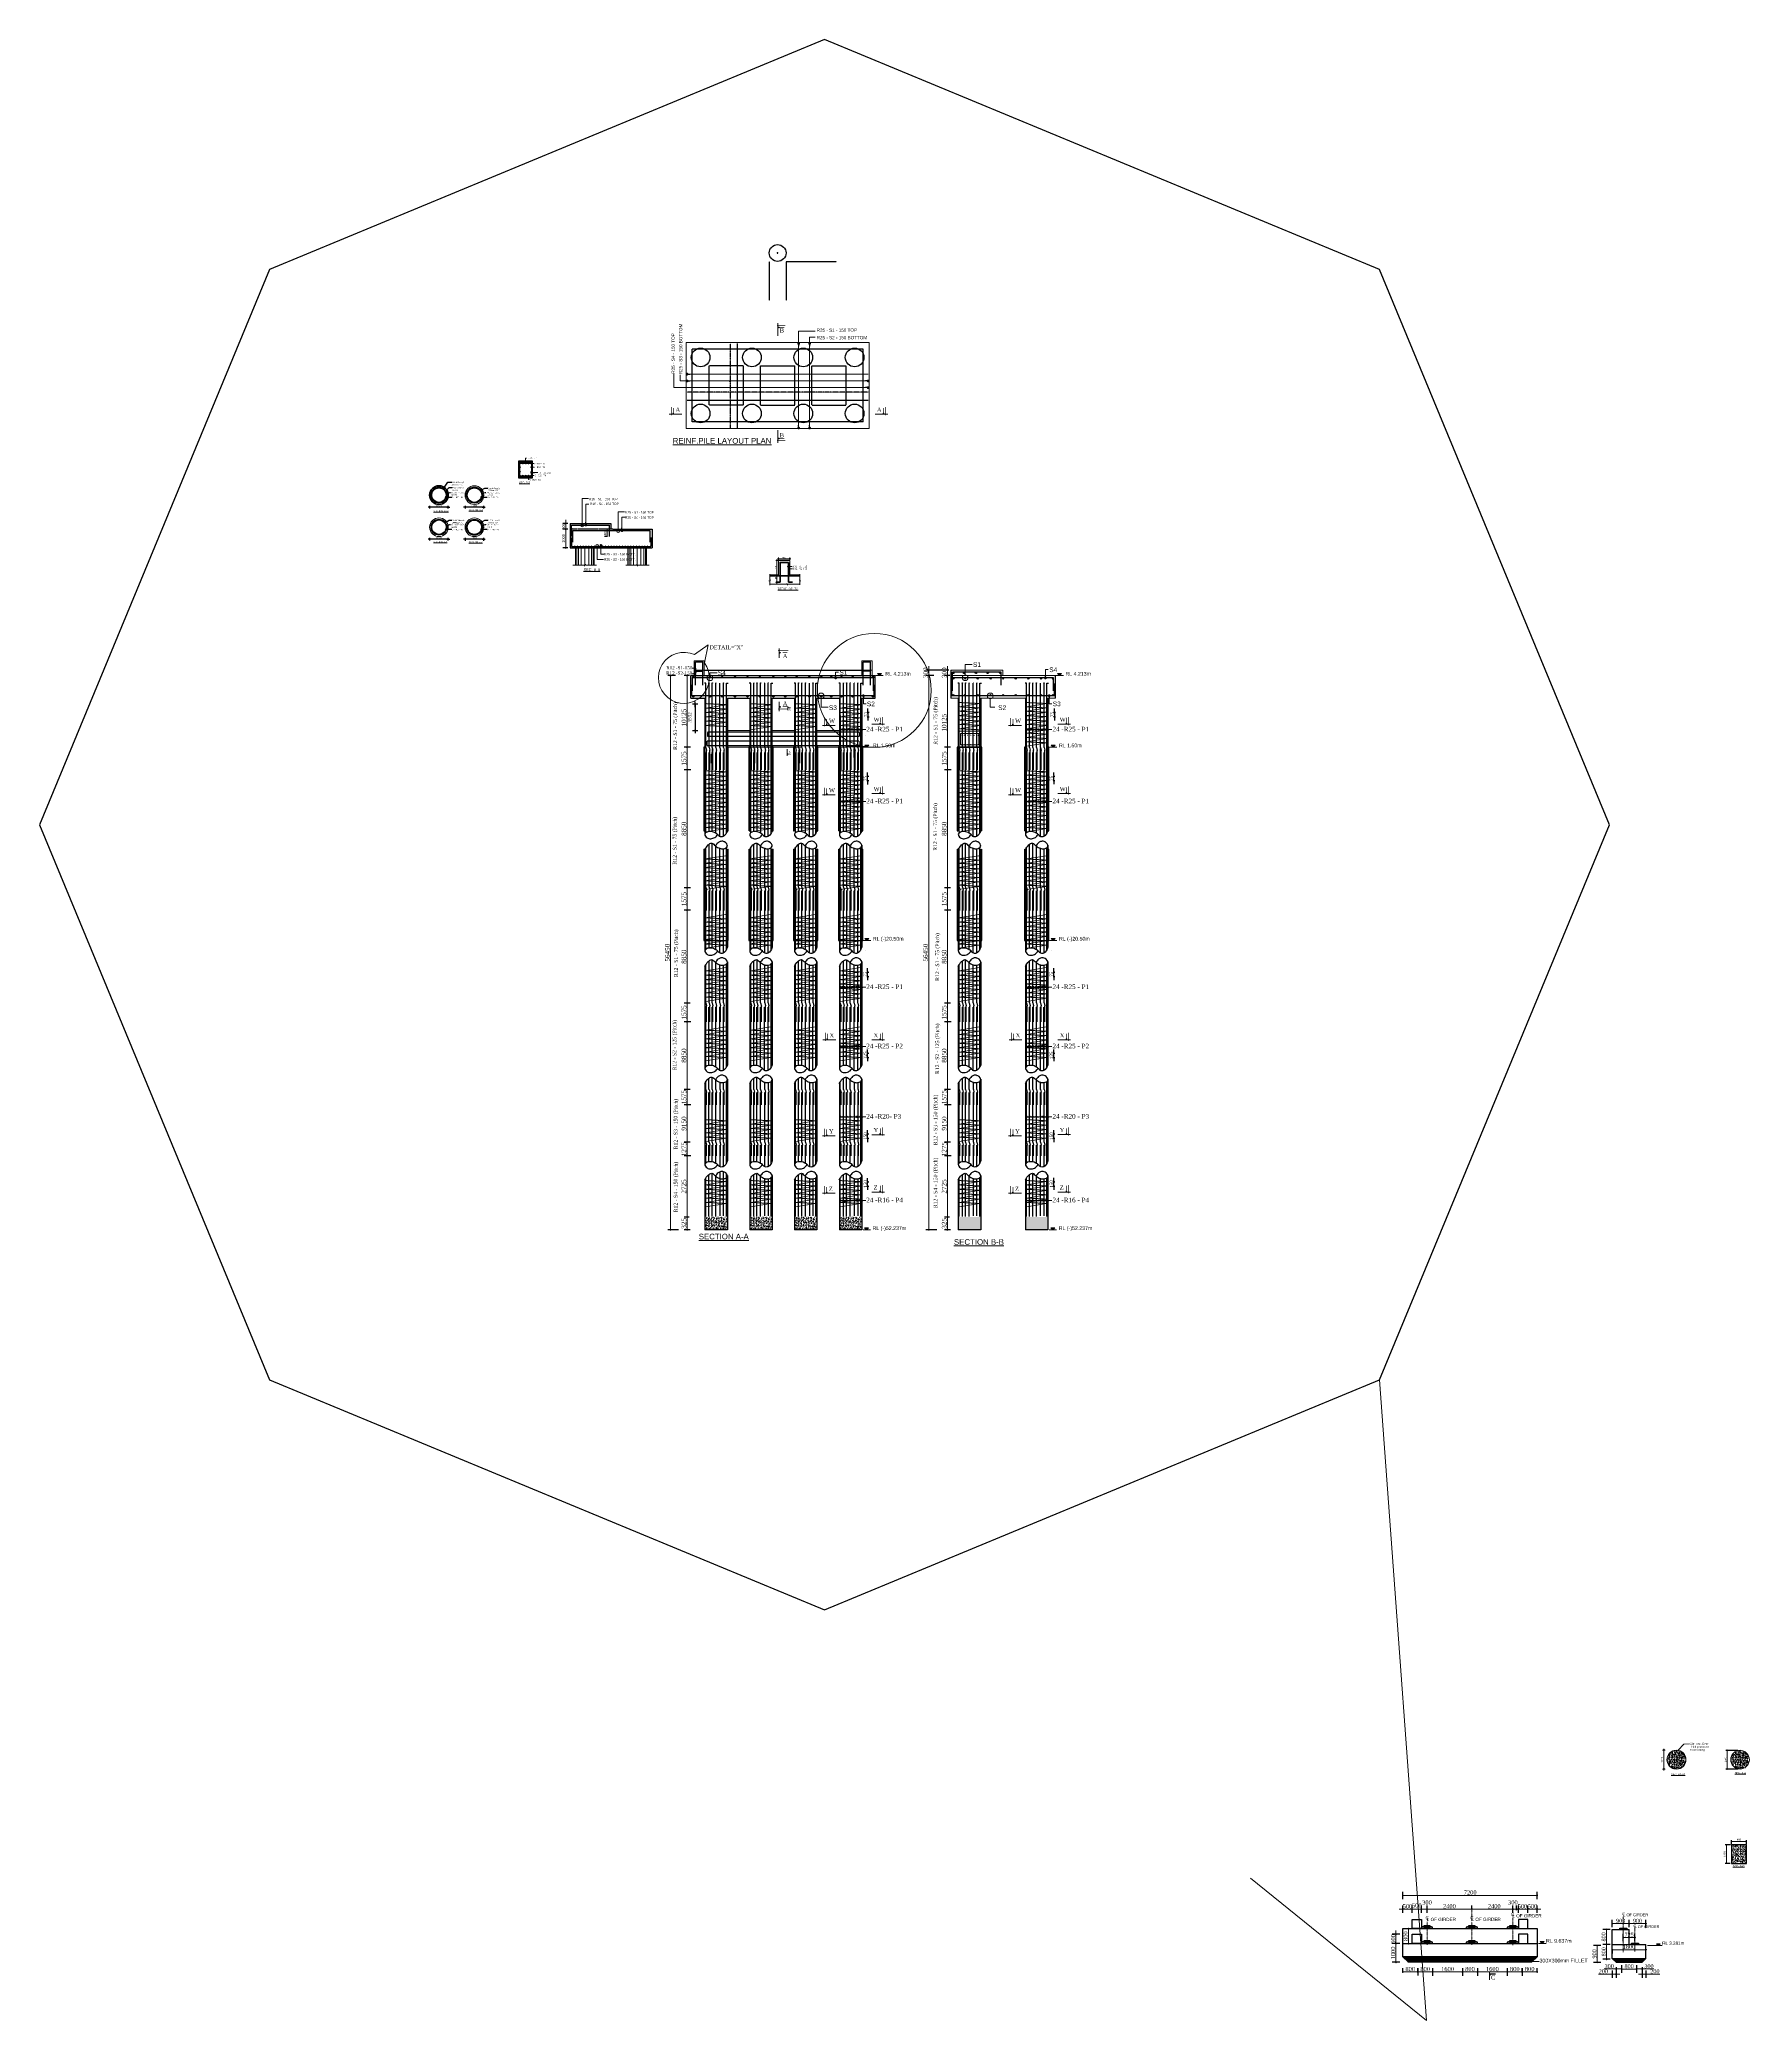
# Model space of a CAD drawing. Header units: millimetres. Extents: x -452357 to 35267, y 81803 to 461763.
# Drawn here: x -222665 to -131080, y 229271 to 335349 of the extents above; entities that cross this region are included whole.
import ezdxf

# ---------------------------------------------------------------- set-up
doc = ezdxf.new("R2010")
doc.units = ezdxf.units.MM
doc.header["$PDMODE"] = 2
for name, pattern in [('CENTER', [2, 1.25, -0.25, 0.25, -0.25]), ('DASHED', [0.75, 0.5, -0.25]), ('DASHED2', [0.375, 0.25, -0.125]), ('DASHEDX2', [38.1, 25.4, -12.7]), ('HIDDEN', [9.525, 6.35, -3.175])]:
    doc.linetypes.add(name, pattern=pattern)
doc.layers.get('Defpoints').update_dxf_attribs({"lineweight": 13})
for name, color, linetype, lineweight in [('Abutment W Line', 30, 'Continuous', 18), ('Ber', 12, 'Continuous', 30), ('Binder', 136, 'Continuous', 15), ('BODER', 1, 'Continuous', 40), ('Center Line', 34, 'Continuous', 15), ('Deck Slab', 171, 'Continuous', 18), ('dim', 96, 'Continuous', 25), ('Dimision', 96, 'Continuous', 18), ('hatch', 65, 'Continuous', 15), ('Hatching', 65, 'Continuous', 20), ('L.L', 200, 'Continuous', 20), ('Pile', 11, 'Continuous', 15), ('Reinf.', 12, 'Continuous', 30), ('Rod', 12, 'Continuous', 30), ('Rod -2', 5, 'Continuous', 35), ('Steel Casing', 70, 'Continuous', 30), ('Text', 7, 'Continuous', 15)]:
    doc.layers.add(name, color=color, linetype=linetype, lineweight=lineweight)
doc.layers.add('Pire Line', color=11, linetype='Continuous')
doc.styles.add('ROMANS', font='arial.ttf', dxfattribs={"height": 200})
doc.styles.get("Standard").update_dxf_attribs({"font": 'times.ttf'})
doc.styles.add('STYLE1', font='romantic.ttf', dxfattribs={"height": 85})
doc.linetypes.add('BATTING', pattern='A,0.00254,-2.54,[134,ltypeshp.shx,S=2.54,R=0,X=-2.54,Y=0],-5.08,[134,ltypeshp.shx,S=2.54,R=180,X=2.54,Y=0],-2.54', length=10.16254)
doc.dimstyles.new('ALTER', dxfattribs={"dimtxt": 110, "dimasz": 65, "dimexe": 95, "dimexo": 100, "dimgap": 30, "dimtad": 1, "dimdec": 0, "dimzin": 0, "dimdsep": 46, "dimtxsty": 'Standard', "dimblk": 'DOT', "dimcen": 35, "dimadec": 0, "dimazin": 0, "dimtfac": 1, "dimtdec": 0, "dimtofl": 0, "dimtmove": 0, "dimatfit": 3, "dimfxl": 1, "dimtolj": 1, "dimtzin": 0, "dimarcsym": 0})
doc.dimstyles.new('dim_75', dxfattribs={"dimscale": 0, "dimtxt": 100, "dimasz": 1.25, "dimexe": 35, "dimexo": 35, "dimgap": 50, "dimtad": 1, "dimdec": 0, "dimtxsty": 'Standard', "dimblk": 'D_TIC', "dimcen": 52.5, "dimclrd": 256, "dimclre": 256, "dimclrt": 256, "dimadec": 0, "dimazin": 0, "dimtfac": 1, "dimtdec": 0, "dimtix": 1, "dimtmove": 0, "dimatfit": 3, "dimldrblk": 'DOT', "dimfxl": 35, "dimfxlon": 1, "dimlwd": -1, "dimarcsym": 0})
doc.dimstyles.new('ISO-25', dxfattribs={"dimtxt": 175, "dimasz": 100, "dimexe": 65, "dimexo": 115.625, "dimgap": 40, "dimtad": 1, "dimtoh": 1, "dimdec": 0, "dimtxsty": 'Standard', "dimblk": 'DOT', "dimcen": 300, "dimclrd": 256, "dimclre": 256, "dimclrt": 256, "dimadec": 0, "dimazin": 0, "dimtfac": 1, "dimtdec": 0, "dimtix": 1, "dimtmove": 0, "dimatfit": 3, "dimldrblk": 'DOT', "dimfxl": 75, "dimlwd": -1, "dimarcsym": 0})
doc.dimstyles.new('ISO-70', dxfattribs={"dimscale": 0, "dimtxt": 70, "dimasz": 0.75, "dimexe": 35, "dimexo": 35, "dimgap": 20, "dimtad": 1, "dimdec": 0, "dimlfac": -1, "dimzin": 1, "dimdsep": 46, "dimtxsty": 'Standard', "dimblk": 'DIM', "dimcen": 60, "dimclrd": 256, "dimclre": 256, "dimclrt": 256, "dimadec": 0, "dimazin": 0, "dimtfac": 1, "dimtdec": 0, "dimtix": 1, "dimtofl": 0, "dimtmove": 0, "dimatfit": 3, "dimldrblk": 'DOT', "dimfxl": 35, "dimfxlon": 1, "dimtolj": 1, "dimlwd": -1, "dimarcsym": 0})
doc.dimstyles.new('ISO-75', dxfattribs={"dimtxt": 75, "dimasz": 1, "dimexe": 35, "dimexo": 35, "dimgap": 35, "dimtad": 1, "dimdec": 0, "dimtxsty": 'Standard', "dimblk": 'D_TIC', "dimcen": 52.5, "dimclrd": 256, "dimclre": 256, "dimclrt": 256, "dimadec": 0, "dimazin": 0, "dimtfac": 1, "dimtdec": 0, "dimtix": 1, "dimtmove": 0, "dimatfit": 3, "dimldrblk": 'DOT', "dimfxl": 35, "dimfxlon": 1, "dimlwd": -1, "dimarcsym": 0})
doc.dimstyles.get("Standard").update_dxf_attribs({"dimtxt": 100, "dimasz": 100, "dimexe": 100, "dimexo": 100, "dimgap": 50, "dimtad": 1, "dimdec": 0, "dimlfac": -1, "dimzin": 0, "dimdsep": 46, "dimtxsty": 'Standard', "dimblk": 'DOT', "dimcen": 0, "dimclrd": 4, "dimclre": 4, "dimclrt": 4, "dimadec": 0, "dimazin": 0, "dimtfac": 1, "dimtdec": 0, "dimtix": 1, "dimtofl": 0, "dimtmove": 0, "dimatfit": 3, "dimfxl": 80, "dimtolj": 1, "dimtzin": 0, "dimlwd": 15, "dimarcsym": 2})

# ---------------------------------------------------------------- blocks, each defined once
blk = doc.blocks.new('_Dot')
at = {"color": 0, "linetype": 'ByBlock', "lineweight": -2}
blk.add_line((-0.5, 0), (-1, 0), dxfattribs=at)
at = {"color": 0, "linetype": 'ByBlock', "const_width": 0.5}
blk.add_lwpolyline([(-0.25, 0, 1), (0.25, 0, 1)], format="xyb", close=True, dxfattribs=at)
blk = doc.blocks.new('*D200')
at = {"layer": 'Defpoints', "color": 0, "ltscale": 5, "transparency": 16777216}
for p in [(-131240, 238854), (-132040, 238598), (-131240, 238598)]:
    blk.add_point(p, dxfattribs=at)
at = {"layer": 'Dimision', "lineweight": -2, "ltscale": 5, "transparency": 16777216}
for p, q in [((-132040, 238714), (-132040, 238919)), ((-131240, 238714), (-131240, 238919))]:
    blk.add_line(p, q, dxfattribs=at)
at = {"layer": 'Dimision', "ltscale": 5, "transparency": 16777216}
blk.add_line((-131980, 238854), (-131300, 238854), dxfattribs=at)
at = {"layer": 'Dimision', "ltscale": 5, "transparency": 16777216, "xscale": 60, "yscale": 60, "zscale": 60, "rotation": 180}
blk.add_blockref('_Dot', (-132040, 238854), dxfattribs=at)
at = {"layer": 'Dimision', "ltscale": 5, "transparency": 16777216, "xscale": 60, "yscale": 60, "zscale": 60}
blk.add_blockref('_Dot', (-131240, 238854), dxfattribs=at)
at = {"layer": 'Dimision', "ltscale": 5, "transparency": 16777216, "insert": (-131640, 238945), "char_height": 120, "attachment_point": 5}
blk.add_mtext('{\\H0.83333x;800}', dxfattribs=at)
blk = doc.blocks.new('*D201')
at = {"layer": 'Defpoints', "color": 0, "ltscale": 5, "transparency": 16777216}
for p in [(-131580, 243733), (-132279, 242733), (-131580, 242733)]:
    blk.add_point(p, dxfattribs=at)
at = {"layer": 'Dimision', "lineweight": -2, "ltscale": 5, "transparency": 16777216}
for p, q in [((-131695, 243733), (-132344, 243733)), ((-131695, 242733), (-132344, 242733))]:
    blk.add_line(p, q, dxfattribs=at)
at = {"layer": 'Dimision', "ltscale": 5, "transparency": 16777216}
blk.add_line((-132279, 243633), (-132279, 242833), dxfattribs=at)
at = {"layer": 'Dimision', "ltscale": 5, "transparency": 16777216, "xscale": 100, "yscale": 100, "zscale": 100}
for p, rotation in [((-132279, 243733), 90), ((-132279, 242733), 270)]:
    blk.add_blockref('_Dot', p, dxfattribs=dict(at, rotation=rotation))
at = {"layer": 'Dimision', "ltscale": 5, "transparency": 16777216, "insert": (-132365, 243233), "char_height": 160, "attachment_point": 5, "rotation": 90}
blk.add_mtext('{\\H0.5625x;1000}', dxfattribs=at)
blk = doc.blocks.new('*D202')
at = {"layer": 'Defpoints', "color": 0, "ltscale": 5, "transparency": 16777216}
for p in [(-132310, 237674), (-131995, 237674), (-131981, 238674)]:
    blk.add_point(p, dxfattribs=at)
at = {"layer": 'Dimision', "lineweight": -2, "ltscale": 5, "transparency": 16777216}
for p, q in [((-132097, 238674), (-132375, 238674)), ((-132111, 237674), (-132375, 237674))]:
    blk.add_line(p, q, dxfattribs=at)
at = {"layer": 'Dimision', "ltscale": 5, "transparency": 16777216}
blk.add_line((-132310, 238614), (-132310, 237734), dxfattribs=at)
at = {"layer": 'Dimision', "ltscale": 5, "transparency": 16777216, "xscale": 60, "yscale": 60, "zscale": 60}
for p, rotation in [((-132310, 238674), 90), ((-132310, 237674), 270)]:
    blk.add_blockref('_Dot', p, dxfattribs=dict(at, rotation=rotation))
at = {"layer": 'Dimision', "ltscale": 5, "transparency": 16777216, "insert": (-132401, 238174), "char_height": 120, "attachment_point": 5, "rotation": 90}
blk.add_mtext('{\\H0.83333x;1000}', dxfattribs=at)
blk = doc.blocks.new('*D239')
at = {"layer": 'Defpoints', "color": 0, "ltscale": 3, "transparency": 16777216}
for p in [(-148047, 232383), (-146447, 232383), (-146447, 231865)]:
    blk.add_point(p, dxfattribs=at)
at = {"layer": 'Dimision', "lineweight": -2, "ltscale": 3, "transparency": 16777216}
for p, q in [((-148047, 232065), (-148047, 231665)), ((-146447, 232065), (-146447, 231665))]:
    blk.add_line(p, q, dxfattribs=at)
at = {"layer": 'Dimision', "ltscale": 3, "transparency": 16777216}
blk.add_line((-147947, 231865), (-146547, 231865), dxfattribs=at)
at = {"layer": 'Dimision', "ltscale": 3, "transparency": 16777216, "xscale": 100, "yscale": 100, "zscale": 100, "rotation": 180}
blk.add_blockref('_Dot', (-148047, 231865), dxfattribs=at)
at = {"layer": 'Dimision', "ltscale": 3, "transparency": 16777216, "xscale": 100, "yscale": 100, "zscale": 100}
blk.add_blockref('_Dot', (-146447, 231865), dxfattribs=at)
at = {"layer": 'Dimision', "ltscale": 3, "transparency": 16777216, "insert": (-147247, 232020), "char_height": 225, "attachment_point": 5}
blk.add_mtext('1600', dxfattribs=at)
blk = doc.blocks.new('*D240')
at = {"layer": 'Defpoints', "color": 0, "ltscale": 3, "transparency": 16777216}
for p in [(-149647, 231865), (-148847, 231865), (-148847, 231865)]:
    blk.add_point(p, dxfattribs=at)
at = {"layer": 'Dimision', "lineweight": -2, "ltscale": 3, "transparency": 16777216}
for p, q in [((-149647, 231865), (-149647, 232065)), ((-148847, 231865), (-148847, 232065))]:
    blk.add_line(p, q, dxfattribs=at)
at = {"layer": 'Dimision', "ltscale": 3, "transparency": 16777216}
blk.add_line((-149547, 231865), (-148947, 231865), dxfattribs=at)
at = {"layer": 'Dimision', "ltscale": 3, "transparency": 16777216, "xscale": 100, "yscale": 100, "zscale": 100, "rotation": 180}
blk.add_blockref('_Dot', (-149647, 231865), dxfattribs=at)
at = {"layer": 'Dimision', "ltscale": 3, "transparency": 16777216, "xscale": 100, "yscale": 100, "zscale": 100}
blk.add_blockref('_Dot', (-148847, 231865), dxfattribs=at)
at = {"layer": 'Dimision', "ltscale": 3, "transparency": 16777216, "insert": (-149247, 232020), "char_height": 225, "attachment_point": 5}
blk.add_mtext('800', dxfattribs=at)
blk = doc.blocks.new('*D241')
at = {"layer": 'Defpoints', "color": 0, "ltscale": 3, "transparency": 16777216}
for p in [(-145647, 232383), (-144047, 232383), (-145647, 231865)]:
    blk.add_point(p, dxfattribs=at)
at = {"layer": 'Dimision', "lineweight": -2, "ltscale": 3, "transparency": 16777216}
for p, q in [((-145647, 232065), (-145647, 231665)), ((-144047, 232065), (-144047, 231665))]:
    blk.add_line(p, q, dxfattribs=at)
at = {"layer": 'Dimision', "ltscale": 3, "transparency": 16777216}
blk.add_line((-144147, 231865), (-145547, 231865), dxfattribs=at)
at = {"layer": 'Dimision', "ltscale": 3, "transparency": 16777216, "xscale": 100, "yscale": 100, "zscale": 100, "rotation": 180}
blk.add_blockref('_Dot', (-145647, 231865), dxfattribs=at)
at = {"layer": 'Dimision', "ltscale": 3, "transparency": 16777216, "xscale": 100, "yscale": 100, "zscale": 100}
blk.add_blockref('_Dot', (-144047, 231865), dxfattribs=at)
at = {"layer": 'Dimision', "ltscale": 3, "transparency": 16777216, "insert": (-144847, 232020), "char_height": 225, "attachment_point": 5}
blk.add_mtext('1600', dxfattribs=at)
blk = doc.blocks.new('*D242')
at = {"layer": 'Defpoints', "color": 0, "ltscale": 3, "transparency": 16777216}
for p in [(-143247, 231865), (-143247, 231865), (-142447, 231865)]:
    blk.add_point(p, dxfattribs=at)
at = {"layer": 'Dimision', "lineweight": -2, "ltscale": 3, "transparency": 16777216}
for p, q in [((-143247, 231865), (-143247, 232065)), ((-142447, 231865), (-142447, 232065))]:
    blk.add_line(p, q, dxfattribs=at)
at = {"layer": 'Dimision', "ltscale": 3, "transparency": 16777216}
blk.add_line((-142547, 231865), (-143147, 231865), dxfattribs=at)
at = {"layer": 'Dimision', "ltscale": 3, "transparency": 16777216, "xscale": 100, "yscale": 100, "zscale": 100, "rotation": 180}
blk.add_blockref('_Dot', (-143247, 231865), dxfattribs=at)
at = {"layer": 'Dimision', "ltscale": 3, "transparency": 16777216, "xscale": 100, "yscale": 100, "zscale": 100}
blk.add_blockref('_Dot', (-142447, 231865), dxfattribs=at)
at = {"layer": 'Dimision', "ltscale": 3, "transparency": 16777216, "insert": (-142847, 232020), "char_height": 225, "attachment_point": 5}
blk.add_mtext('800', dxfattribs=at)
blk = doc.blocks.new('*D243')
at = {"layer": 'Defpoints', "color": 0, "ltscale": 3, "transparency": 16777216}
for p in [(-148847, 232385), (-148047, 232385), (-148047, 231867)]:
    blk.add_point(p, dxfattribs=at)
at = {"layer": 'Dimision', "lineweight": -2, "ltscale": 3, "transparency": 16777216}
for p, q in [((-148847, 232067), (-148847, 231667)), ((-148047, 232067), (-148047, 231667))]:
    blk.add_line(p, q, dxfattribs=at)
at = {"layer": 'Dimision', "ltscale": 3, "transparency": 16777216}
blk.add_line((-148747, 231867), (-148147, 231867), dxfattribs=at)
at = {"layer": 'Dimision', "ltscale": 3, "transparency": 16777216, "xscale": 100, "yscale": 100, "zscale": 100, "rotation": 180}
blk.add_blockref('_Dot', (-148847, 231867), dxfattribs=at)
at = {"layer": 'Dimision', "ltscale": 3, "transparency": 16777216, "xscale": 100, "yscale": 100, "zscale": 100}
blk.add_blockref('_Dot', (-148047, 231867), dxfattribs=at)
at = {"layer": 'Dimision', "ltscale": 3, "transparency": 16777216, "insert": (-148447, 232021), "char_height": 225, "attachment_point": 5}
blk.add_mtext('800', dxfattribs=at)
blk = doc.blocks.new('*D244')
at = {"layer": 'Defpoints', "color": 0, "ltscale": 3, "transparency": 16777216}
for p in [(-144047, 232383), (-143247, 232383), (-144047, 231865)]:
    blk.add_point(p, dxfattribs=at)
at = {"layer": 'Dimision', "lineweight": -2, "ltscale": 3, "transparency": 16777216}
for p, q in [((-144047, 232065), (-144047, 231665)), ((-143247, 232065), (-143247, 231665))]:
    blk.add_line(p, q, dxfattribs=at)
at = {"layer": 'Dimision', "ltscale": 3, "transparency": 16777216}
blk.add_line((-143347, 231865), (-143947, 231865), dxfattribs=at)
at = {"layer": 'Dimision', "ltscale": 3, "transparency": 16777216, "xscale": 100, "yscale": 100, "zscale": 100, "rotation": 180}
blk.add_blockref('_Dot', (-144047, 231865), dxfattribs=at)
at = {"layer": 'Dimision', "ltscale": 3, "transparency": 16777216, "xscale": 100, "yscale": 100, "zscale": 100}
blk.add_blockref('_Dot', (-143247, 231865), dxfattribs=at)
at = {"layer": 'Dimision', "ltscale": 3, "transparency": 16777216, "insert": (-143647, 232020), "char_height": 225, "attachment_point": 5}
blk.add_mtext('800', dxfattribs=at)
blk = doc.blocks.new('*D245')
at = {"layer": 'Defpoints', "color": 0, "ltscale": 3, "transparency": 16777216}
for p in [(-146447, 232383), (-145647, 232383), (-145647, 231865)]:
    blk.add_point(p, dxfattribs=at)
at = {"layer": 'Dimision', "lineweight": -2, "ltscale": 3, "transparency": 16777216}
for p, q in [((-146447, 232065), (-146447, 231665)), ((-145647, 232065), (-145647, 231665))]:
    blk.add_line(p, q, dxfattribs=at)
at = {"layer": 'Dimision', "ltscale": 3, "transparency": 16777216}
blk.add_line((-146347, 231865), (-145747, 231865), dxfattribs=at)
at = {"layer": 'Dimision', "ltscale": 3, "transparency": 16777216, "xscale": 100, "yscale": 100, "zscale": 100, "rotation": 180}
blk.add_blockref('_Dot', (-146447, 231865), dxfattribs=at)
at = {"layer": 'Dimision', "ltscale": 3, "transparency": 16777216, "xscale": 100, "yscale": 100, "zscale": 100}
blk.add_blockref('_Dot', (-145647, 231865), dxfattribs=at)
at = {"layer": 'Dimision', "ltscale": 3, "transparency": 16777216, "insert": (-146047, 232020), "char_height": 225, "attachment_point": 5}
blk.add_mtext('800', dxfattribs=at)
blk = doc.blocks.new('*D246')
at = {"layer": 'Defpoints', "color": 0, "ltscale": 3, "transparency": 16777216}
for p in [(-138422, 232367), (-138222, 232167), (-138222, 231745)]:
    blk.add_point(p, dxfattribs=at)
at = {"layer": 'Dimision', "ltscale": 3, "transparency": 16777216}
for p, q in [((-138522, 231745), (-139171, 231745)), ((-138222, 231745), (-138422, 231745)), ((-138122, 231745), (-138022, 231745))]:
    blk.add_line(p, q, dxfattribs=at)
at = {"layer": 'Dimision', "lineweight": -2, "ltscale": 3, "transparency": 16777216}
for p, q in [((-138422, 231945), (-138422, 231545)), ((-138222, 231945), (-138222, 231545))]:
    blk.add_line(p, q, dxfattribs=at)
at = {"layer": 'Dimision', "ltscale": 3, "transparency": 16777216, "xscale": 100, "yscale": 100, "zscale": 100}
blk.add_blockref('_Dot', (-138422, 231745), dxfattribs=at)
at = {"layer": 'Dimision', "ltscale": 3, "transparency": 16777216, "xscale": 100, "yscale": 100, "zscale": 100, "rotation": 180}
blk.add_blockref('_Dot', (-138222, 231745), dxfattribs=at)
at = {"layer": 'Dimision', "ltscale": 3, "transparency": 16777216, "insert": (-138902, 231894), "char_height": 215, "attachment_point": 5}
blk.add_mtext('200', dxfattribs=at)
blk = doc.blocks.new('*D247')
at = {"layer": 'Defpoints', "color": 0, "ltscale": 3, "transparency": 16777216}
for p in [(-139569, 232383), (-139236, 232383), (-138568, 233283)]:
    blk.add_point(p, dxfattribs=at)
at = {"layer": 'Dimision', "lineweight": -2, "ltscale": 3, "transparency": 16777216}
for p, q in [((-139036, 233283), (-139436, 233283)), ((-139436, 232383), (-139036, 232383))]:
    blk.add_line(p, q, dxfattribs=at)
at = {"layer": 'Dimision', "ltscale": 3, "transparency": 16777216}
blk.add_line((-139236, 233183), (-139236, 232483), dxfattribs=at)
at = {"layer": 'Dimision', "ltscale": 3, "transparency": 16777216, "xscale": 100, "yscale": 100, "zscale": 100}
for p, rotation in [((-139236, 233283), 90), ((-139236, 232383), 270)]:
    blk.add_blockref('_Dot', p, dxfattribs=dict(at, rotation=rotation))
at = {"layer": 'Dimision', "ltscale": 3, "transparency": 16777216, "insert": (-139386, 232833), "char_height": 215, "attachment_point": 5, "rotation": 90}
blk.add_mtext('900', dxfattribs=at)
blk = doc.blocks.new('*D265')
at = {"layer": 'Defpoints', "color": 0, "ltscale": 3, "transparency": 16777216}
for p in [(-138422, 233087), (-136622, 233057), (-136622, 232832)]:
    blk.add_point(p, dxfattribs=at)
at = {"layer": 'Dimision', "lineweight": -2, "ltscale": 3, "transparency": 16777216}
for p, q in [((-138422, 233057), (-138422, 232857)), ((-136622, 232947), (-136622, 233257))]:
    blk.add_line(p, q, dxfattribs=at)
at = {"layer": 'Dimision', "ltscale": 3, "transparency": 16777216}
blk.add_line((-138322, 233057), (-136722, 233057), dxfattribs=at)
at = {"layer": 'Dimision', "ltscale": 3, "transparency": 16777216, "xscale": 100, "yscale": 100, "zscale": 100, "rotation": 180}
blk.add_blockref('_Dot', (-138422, 233057), dxfattribs=at)
at = {"layer": 'Dimision', "ltscale": 3, "transparency": 16777216, "xscale": 100, "yscale": 100, "zscale": 100}
blk.add_blockref('_Dot', (-136622, 233057), dxfattribs=at)
at = {"layer": 'Dimision', "ltscale": 3, "transparency": 16777216, "insert": (-137522, 233207), "char_height": 215, "attachment_point": 5}
blk.add_mtext('1800', dxfattribs=at)
blk = doc.blocks.new('*D248')
at = {"layer": 'Defpoints', "color": 0, "ltscale": 3, "transparency": 16777216}
for p in [(-138222, 232235), (-137922, 232298), (-137922, 232025)]:
    blk.add_point(p, dxfattribs=at)
at = {"layer": 'Dimision', "ltscale": 3, "transparency": 16777216}
for p, q in [((-138222, 232025), (-138854, 232025)), ((-138022, 232025), (-138122, 232025))]:
    blk.add_line(p, q, dxfattribs=at)
at = {"layer": 'Dimision', "lineweight": -2, "ltscale": 3, "transparency": 16777216}
for p, q in [((-138222, 232119), (-138222, 231825)), ((-137922, 232183), (-137922, 231825))]:
    blk.add_line(p, q, dxfattribs=at)
at = {"layer": 'Dimision', "ltscale": 3, "transparency": 16777216, "xscale": 100, "yscale": 100, "zscale": 100, "rotation": 180}
blk.add_blockref('_Dot', (-138222, 232025), dxfattribs=at)
at = {"layer": 'Dimision', "ltscale": 3, "transparency": 16777216, "xscale": 100, "yscale": 100, "zscale": 100}
blk.add_blockref('_Dot', (-137922, 232025), dxfattribs=at)
at = {"layer": 'Dimision', "ltscale": 3, "transparency": 16777216, "insert": (-138588, 232175), "char_height": 215, "attachment_point": 5}
blk.add_mtext('300', dxfattribs=at)
blk = doc.blocks.new('*D249')
at = {"layer": 'Defpoints', "color": 0, "ltscale": 3, "transparency": 16777216}
for p in [(-137835, 233706), (-137835, 233383), (-137210, 233383)]:
    blk.add_point(p, dxfattribs=at)
at = {"layer": 'Dimision', "lineweight": -2, "ltscale": 3, "transparency": 16777216}
for p, q in [((-137835, 233506), (-137835, 233906)), ((-137210, 233506), (-137210, 233906))]:
    blk.add_line(p, q, dxfattribs=at)
at = {"layer": 'Dimision', "ltscale": 3, "transparency": 16777216}
blk.add_line((-137310, 233706), (-137735, 233706), dxfattribs=at)
at = {"layer": 'Dimision', "ltscale": 3, "transparency": 16777216, "xscale": 100, "yscale": 100, "zscale": 100, "rotation": 180}
blk.add_blockref('_Dot', (-137835, 233706), dxfattribs=at)
at = {"layer": 'Dimision', "ltscale": 3, "transparency": 16777216, "xscale": 100, "yscale": 100, "zscale": 100}
blk.add_blockref('_Dot', (-137210, 233706), dxfattribs=at)
at = {"layer": 'Dimision', "ltscale": 3, "transparency": 16777216, "insert": (-137522, 233856), "char_height": 215, "attachment_point": 5}
blk.add_mtext('725', dxfattribs=at)
blk = doc.blocks.new('*D266')
at = {"layer": 'Defpoints', "color": 0, "ltscale": 3, "transparency": 16777216}
for p in [(-137922, 232383), (-137122, 232383), (-137122, 232022)]:
    blk.add_point(p, dxfattribs=at)
at = {"layer": 'Dimision', "lineweight": -2, "ltscale": 3, "transparency": 16777216}
for p, q in [((-137922, 232222), (-137922, 231822)), ((-137122, 232222), (-137122, 231822))]:
    blk.add_line(p, q, dxfattribs=at)
at = {"layer": 'Dimision', "ltscale": 3, "transparency": 16777216}
blk.add_line((-137822, 232022), (-137222, 232022), dxfattribs=at)
at = {"layer": 'Dimision', "ltscale": 3, "transparency": 16777216, "xscale": 100, "yscale": 100, "zscale": 100, "rotation": 180}
blk.add_blockref('_Dot', (-137922, 232022), dxfattribs=at)
at = {"layer": 'Dimision', "ltscale": 3, "transparency": 16777216, "xscale": 100, "yscale": 100, "zscale": 100}
blk.add_blockref('_Dot', (-137122, 232022), dxfattribs=at)
at = {"layer": 'Dimision', "ltscale": 3, "transparency": 16777216, "insert": (-137522, 232171), "char_height": 215, "attachment_point": 5}
blk.add_mtext('800', dxfattribs=at)
blk = doc.blocks.new('*D250')
at = {"layer": 'Defpoints', "color": 0, "ltscale": 3, "transparency": 16777216}
for p in [(-136622, 232367), (-136822, 232167), (-136822, 231745)]:
    blk.add_point(p, dxfattribs=at)
at = {"layer": 'Dimision', "ltscale": 3, "transparency": 16777216}
for p, q in [((-136922, 231745), (-137022, 231745)), ((-136822, 231745), (-136622, 231745)), ((-136522, 231745), (-135873, 231745))]:
    blk.add_line(p, q, dxfattribs=at)
at = {"layer": 'Dimision', "lineweight": -2, "ltscale": 3, "transparency": 16777216}
for p, q in [((-136822, 231945), (-136822, 231545)), ((-136622, 231945), (-136622, 231545))]:
    blk.add_line(p, q, dxfattribs=at)
at = {"layer": 'Dimision', "ltscale": 3, "transparency": 16777216, "xscale": 100, "yscale": 100, "zscale": 100}
blk.add_blockref('_Dot', (-136822, 231745), dxfattribs=at)
at = {"layer": 'Dimision', "ltscale": 3, "transparency": 16777216, "xscale": 100, "yscale": 100, "zscale": 100, "rotation": 180}
blk.add_blockref('_Dot', (-136622, 231745), dxfattribs=at)
at = {"layer": 'Dimision', "ltscale": 3, "transparency": 16777216, "insert": (-136142, 231894), "char_height": 215, "attachment_point": 5}
blk.add_mtext('200', dxfattribs=at)
blk = doc.blocks.new('*D251')
at = {"layer": 'Defpoints', "color": 0, "ltscale": 3, "transparency": 16777216}
for p in [(-137122, 232298), (-137122, 232025), (-136822, 232235)]:
    blk.add_point(p, dxfattribs=at)
at = {"layer": 'Dimision', "lineweight": -2, "ltscale": 3, "transparency": 16777216}
for p, q in [((-137122, 232183), (-137122, 231825)), ((-136822, 232119), (-136822, 231825))]:
    blk.add_line(p, q, dxfattribs=at)
at = {"layer": 'Dimision', "ltscale": 3, "transparency": 16777216}
for p, q in [((-137022, 232025), (-136922, 232025)), ((-136822, 232025), (-136190, 232025))]:
    blk.add_line(p, q, dxfattribs=at)
at = {"layer": 'Dimision', "ltscale": 3, "transparency": 16777216, "xscale": 100, "yscale": 100, "zscale": 100, "rotation": 180}
blk.add_blockref('_Dot', (-137122, 232025), dxfattribs=at)
at = {"layer": 'Dimision', "ltscale": 3, "transparency": 16777216, "xscale": 100, "yscale": 100, "zscale": 100}
blk.add_blockref('_Dot', (-136822, 232025), dxfattribs=at)
at = {"layer": 'Dimision', "ltscale": 3, "transparency": 16777216, "insert": (-136456, 232175), "char_height": 215, "attachment_point": 5}
blk.add_mtext('300', dxfattribs=at)
blk = doc.blocks.new('*D252')
at = {"layer": 'Defpoints', "color": 0, "ltscale": 3, "transparency": 16777216}
for p in [(-149198, 233383), (-150011, 232383), (-149048, 232383)]:
    blk.add_point(p, dxfattribs=at)
at = {"layer": 'Dimision', "lineweight": -2, "ltscale": 3, "transparency": 16777216}
for p, q in [((-149811, 233383), (-150211, 233383)), ((-149811, 232383), (-150211, 232383))]:
    blk.add_line(p, q, dxfattribs=at)
at = {"layer": 'Dimision', "ltscale": 3, "transparency": 16777216}
blk.add_line((-150011, 233283), (-150011, 232483), dxfattribs=at)
at = {"layer": 'Dimision', "ltscale": 3, "transparency": 16777216, "xscale": 100, "yscale": 100, "zscale": 100}
for p, rotation in [((-150011, 233383), 90), ((-150011, 232383), 270)]:
    blk.add_blockref('_Dot', p, dxfattribs=dict(at, rotation=rotation))
at = {"layer": 'Dimision', "ltscale": 3, "transparency": 16777216, "insert": (-150165, 232883), "char_height": 225, "attachment_point": 5, "rotation": 90}
blk.add_mtext('1000', dxfattribs=at)
blk = doc.blocks.new('*D253')
at = {"layer": 'Defpoints', "color": 0, "ltscale": 3, "transparency": 16777216}
for p in [(-148347, 235229), (-148647, 233883), (-148347, 233869)]:
    blk.add_point(p, dxfattribs=at)
at = {"layer": 'Dimision', "lineweight": -2, "ltscale": 3, "transparency": 16777216}
for p, q in [((-148647, 235029), (-148647, 235429)), ((-148347, 235029), (-148347, 235429))]:
    blk.add_line(p, q, dxfattribs=at)
at = {"layer": 'Dimision', "ltscale": 3, "transparency": 16777216}
blk.add_line((-148547, 235229), (-148447, 235229), dxfattribs=at)
at = {"layer": 'Dimision', "ltscale": 3, "transparency": 16777216, "xscale": 100, "yscale": 100, "zscale": 100, "rotation": 180}
blk.add_blockref('_Dot', (-148647, 235229), dxfattribs=at)
at = {"layer": 'Dimision', "ltscale": 3, "transparency": 16777216, "xscale": 100, "yscale": 100, "zscale": 100}
blk.add_blockref('_Dot', (-148347, 235229), dxfattribs=at)
at = {"layer": 'Dimision', "ltscale": 3, "transparency": 16777216, "insert": (-148347, 235583), "char_height": 225, "attachment_point": 5}
blk.add_mtext('300', dxfattribs=at)
blk = doc.blocks.new('*D254')
at = {"layer": 'Defpoints', "color": 0, "ltscale": 3, "transparency": 16777216}
for p in [(-148347, 235229), (-145947, 235122), (-148347, 233869)]:
    blk.add_point(p, dxfattribs=at)
at = {"layer": 'Dimision', "lineweight": -2, "ltscale": 3, "transparency": 16777216}
for p, q in [((-148347, 235029), (-148347, 235429)), ((-145947, 235229), (-145947, 235429))]:
    blk.add_line(p, q, dxfattribs=at)
at = {"layer": 'Dimision', "ltscale": 3, "transparency": 16777216}
blk.add_line((-146047, 235229), (-148247, 235229), dxfattribs=at)
at = {"layer": 'Dimision', "ltscale": 3, "transparency": 16777216, "xscale": 100, "yscale": 100, "zscale": 100, "rotation": 180}
blk.add_blockref('_Dot', (-148347, 235229), dxfattribs=at)
at = {"layer": 'Dimision', "ltscale": 3, "transparency": 16777216, "xscale": 100, "yscale": 100, "zscale": 100}
blk.add_blockref('_Dot', (-145947, 235229), dxfattribs=at)
at = {"layer": 'Dimision', "ltscale": 3, "transparency": 16777216, "insert": (-147147, 235383), "char_height": 225, "attachment_point": 5}
blk.add_mtext('2400', dxfattribs=at)
blk = doc.blocks.new('*D255')
at = {"layer": 'Defpoints', "color": 0, "ltscale": 3, "transparency": 16777216}
for p in [(-145947, 235229), (-145947, 235122), (-143547, 235062)]:
    blk.add_point(p, dxfattribs=at)
at = {"layer": 'Dimision', "lineweight": -2, "ltscale": 3, "transparency": 16777216}
for p, q in [((-145947, 235229), (-145947, 235429)), ((-143547, 235178), (-143547, 235429))]:
    blk.add_line(p, q, dxfattribs=at)
at = {"layer": 'Dimision', "ltscale": 3, "transparency": 16777216}
blk.add_line((-143647, 235229), (-145847, 235229), dxfattribs=at)
at = {"layer": 'Dimision', "ltscale": 3, "transparency": 16777216, "xscale": 100, "yscale": 100, "zscale": 100, "rotation": 180}
blk.add_blockref('_Dot', (-145947, 235229), dxfattribs=at)
at = {"layer": 'Dimision', "ltscale": 3, "transparency": 16777216, "xscale": 100, "yscale": 100, "zscale": 100}
blk.add_blockref('_Dot', (-143547, 235229), dxfattribs=at)
at = {"layer": 'Dimision', "ltscale": 3, "transparency": 16777216, "insert": (-144747, 235383), "char_height": 225, "attachment_point": 5}
blk.add_mtext('2400', dxfattribs=at)
blk = doc.blocks.new('*D256')
at = {"layer": 'Defpoints', "color": 0, "ltscale": 3, "transparency": 16777216}
for p in [(-142447, 235963), (-149647, 235469), (-142447, 235352)]:
    blk.add_point(p, dxfattribs=at)
at = {"layer": 'Dimision', "lineweight": -2, "ltscale": 3, "transparency": 16777216}
for p, q in [((-149647, 235763), (-149647, 236163)), ((-142447, 235763), (-142447, 236163))]:
    blk.add_line(p, q, dxfattribs=at)
at = {"layer": 'Dimision', "ltscale": 3, "transparency": 16777216}
blk.add_line((-149547, 235963), (-142547, 235963), dxfattribs=at)
at = {"layer": 'Dimision', "ltscale": 3, "transparency": 16777216, "xscale": 100, "yscale": 100, "zscale": 100, "rotation": 180}
blk.add_blockref('_Dot', (-149647, 235963), dxfattribs=at)
at = {"layer": 'Dimision', "ltscale": 3, "transparency": 16777216, "xscale": 100, "yscale": 100, "zscale": 100}
blk.add_blockref('_Dot', (-142447, 235963), dxfattribs=at)
at = {"layer": 'Dimision', "ltscale": 3, "transparency": 16777216, "insert": (-146037, 236117), "char_height": 225, "attachment_point": 5}
blk.add_mtext('7200', dxfattribs=at)
blk = doc.blocks.new('*D257')
at = {"layer": 'Defpoints', "color": 0, "ltscale": 3, "transparency": 16777216}
for p in [(-150011, 233883), (-150011, 233383), (-148875, 233883)]:
    blk.add_point(p, dxfattribs=at)
at = {"layer": 'Dimision', "lineweight": -2, "ltscale": 3, "transparency": 16777216}
for p, q in [((-149811, 233883), (-150211, 233883)), ((-150011, 233383), (-150211, 233383))]:
    blk.add_line(p, q, dxfattribs=at)
at = {"layer": 'Dimision', "ltscale": 3, "transparency": 16777216}
for p, q in [((-150011, 233983), (-150011, 234083)), ((-150011, 233383), (-150011, 233883)), ((-150011, 233283), (-150011, 233183))]:
    blk.add_line(p, q, dxfattribs=at)
at = {"layer": 'Dimision', "ltscale": 3, "transparency": 16777216, "xscale": 100, "yscale": 100, "zscale": 100}
for p, rotation in [((-150011, 233883), 270), ((-150011, 233383), 90)]:
    blk.add_blockref('_Dot', p, dxfattribs=dict(at, rotation=rotation))
at = {"layer": 'Dimision', "ltscale": 3, "transparency": 16777216, "insert": (-150165, 233633), "char_height": 225, "attachment_point": 5, "rotation": 90}
blk.add_mtext('500', dxfattribs=at)
blk = doc.blocks.new('*D258')
at = {"layer": 'Defpoints', "color": 0, "ltscale": 3, "transparency": 16777216}
for p in [(-149147, 235229), (-149147, 233883), (-148647, 233083)]:
    blk.add_point(p, dxfattribs=at)
at = {"layer": 'Dimision', "lineweight": -2, "ltscale": 3, "transparency": 16777216}
for p, q in [((-149147, 235029), (-149147, 235429)), ((-148647, 235029), (-148647, 235429))]:
    blk.add_line(p, q, dxfattribs=at)
at = {"layer": 'Dimision', "ltscale": 3, "transparency": 16777216}
blk.add_line((-148747, 235229), (-149047, 235229), dxfattribs=at)
at = {"layer": 'Dimision', "ltscale": 3, "transparency": 16777216, "xscale": 100, "yscale": 100, "zscale": 100, "rotation": 180}
blk.add_blockref('_Dot', (-149147, 235229), dxfattribs=at)
at = {"layer": 'Dimision', "ltscale": 3, "transparency": 16777216, "xscale": 100, "yscale": 100, "zscale": 100}
blk.add_blockref('_Dot', (-148647, 235229), dxfattribs=at)
at = {"layer": 'Dimision', "ltscale": 3, "transparency": 16777216, "insert": (-148897, 235425), "char_height": 225, "attachment_point": 5}
blk.add_mtext('500', dxfattribs=at)
blk = doc.blocks.new('*D259')
at = {"layer": 'Defpoints', "color": 0, "ltscale": 3, "transparency": 16777216}
for p in [(-149647, 235229), (-149147, 233883), (-149647, 232583)]:
    blk.add_point(p, dxfattribs=at)
at = {"layer": 'Dimision', "ltscale": 3, "transparency": 16777216}
for p, q in [((-149747, 235229), (-149847, 235229)), ((-149147, 235229), (-149647, 235229)), ((-149047, 235229), (-148947, 235229))]:
    blk.add_line(p, q, dxfattribs=at)
at = {"layer": 'Dimision', "lineweight": -2, "ltscale": 3, "transparency": 16777216}
for p, q in [((-149647, 235029), (-149647, 235429)), ((-149147, 235029), (-149147, 235429))]:
    blk.add_line(p, q, dxfattribs=at)
at = {"layer": 'Dimision', "ltscale": 3, "transparency": 16777216, "xscale": 100, "yscale": 100, "zscale": 100}
blk.add_blockref('_Dot', (-149647, 235229), dxfattribs=at)
at = {"layer": 'Dimision', "ltscale": 3, "transparency": 16777216, "xscale": 100, "yscale": 100, "zscale": 100, "rotation": 180}
blk.add_blockref('_Dot', (-149147, 235229), dxfattribs=at)
at = {"layer": 'Dimision', "ltscale": 3, "transparency": 16777216, "insert": (-149397, 235383), "char_height": 225, "attachment_point": 5}
blk.add_mtext('500', dxfattribs=at)
blk = doc.blocks.new('*D260')
at = {"layer": 'Defpoints', "color": 0, "ltscale": 3, "transparency": 16777216}
for p in [(-142447, 235229), (-142947, 233883), (-142447, 233383)]:
    blk.add_point(p, dxfattribs=at)
at = {"layer": 'Dimision', "ltscale": 3, "transparency": 16777216}
for p, q in [((-143047, 235229), (-143147, 235229)), ((-142947, 235229), (-142447, 235229)), ((-142347, 235229), (-142247, 235229))]:
    blk.add_line(p, q, dxfattribs=at)
at = {"layer": 'Dimision', "lineweight": -2, "ltscale": 3, "transparency": 16777216}
for p, q in [((-142947, 235029), (-142947, 235429)), ((-142447, 235029), (-142447, 235429))]:
    blk.add_line(p, q, dxfattribs=at)
at = {"layer": 'Dimision', "ltscale": 3, "transparency": 16777216, "xscale": 100, "yscale": 100, "zscale": 100}
blk.add_blockref('_Dot', (-142947, 235229), dxfattribs=at)
at = {"layer": 'Dimision', "ltscale": 3, "transparency": 16777216, "xscale": 100, "yscale": 100, "zscale": 100, "rotation": 180}
blk.add_blockref('_Dot', (-142447, 235229), dxfattribs=at)
at = {"layer": 'Dimision', "ltscale": 3, "transparency": 16777216, "insert": (-142697, 235383), "char_height": 225, "attachment_point": 5}
blk.add_mtext('500', dxfattribs=at)
blk = doc.blocks.new('*D261')
at = {"layer": 'Defpoints', "color": 0, "ltscale": 3, "transparency": 16777216}
for p in [(-143747, 235229), (-143747, 233869), (-143447, 233883)]:
    blk.add_point(p, dxfattribs=at)
at = {"layer": 'Dimision', "lineweight": -2, "ltscale": 3, "transparency": 16777216}
for p, q in [((-143747, 235029), (-143747, 235429)), ((-143447, 235029), (-143447, 235429))]:
    blk.add_line(p, q, dxfattribs=at)
at = {"layer": 'Dimision', "ltscale": 3, "transparency": 16777216}
blk.add_line((-143547, 235229), (-143647, 235229), dxfattribs=at)
at = {"layer": 'Dimision', "ltscale": 3, "transparency": 16777216, "xscale": 100, "yscale": 100, "zscale": 100, "rotation": 180}
blk.add_blockref('_Dot', (-143747, 235229), dxfattribs=at)
at = {"layer": 'Dimision', "ltscale": 3, "transparency": 16777216, "xscale": 100, "yscale": 100, "zscale": 100}
blk.add_blockref('_Dot', (-143447, 235229), dxfattribs=at)
at = {"layer": 'Dimision', "ltscale": 3, "transparency": 16777216, "insert": (-143747, 235583), "char_height": 225, "attachment_point": 5}
blk.add_mtext('300', dxfattribs=at)
blk = doc.blocks.new('*D262')
at = {"layer": 'Defpoints', "color": 0, "ltscale": 3, "transparency": 16777216}
for p in [(-142947, 235229), (-143447, 233883), (-142947, 233883)]:
    blk.add_point(p, dxfattribs=at)
at = {"layer": 'Dimision', "lineweight": -2, "ltscale": 3, "transparency": 16777216}
for p, q in [((-143447, 235029), (-143447, 235429)), ((-142947, 235029), (-142947, 235429))]:
    blk.add_line(p, q, dxfattribs=at)
at = {"layer": 'Dimision', "ltscale": 3, "transparency": 16777216}
blk.add_line((-143347, 235229), (-143047, 235229), dxfattribs=at)
at = {"layer": 'Dimision', "ltscale": 3, "transparency": 16777216, "xscale": 100, "yscale": 100, "zscale": 100, "rotation": 180}
blk.add_blockref('_Dot', (-143447, 235229), dxfattribs=at)
at = {"layer": 'Dimision', "ltscale": 3, "transparency": 16777216, "xscale": 100, "yscale": 100, "zscale": 100}
blk.add_blockref('_Dot', (-142947, 235229), dxfattribs=at)
at = {"layer": 'Dimision', "ltscale": 3, "transparency": 16777216, "insert": (-143237, 235383), "char_height": 225, "attachment_point": 5}
blk.add_mtext('500', dxfattribs=at)
blk = doc.blocks.new('*D267')
at = {"layer": 'Defpoints', "color": 0, "ltscale": 3, "transparency": 16777216}
for p in [(-149647, 234183), (-149647, 233383), (-149333, 233383)]:
    blk.add_point(p, dxfattribs=at)
at = {"layer": 'Dimision', "lineweight": -2, "ltscale": 3, "transparency": 16777216}
for p, q in [((-149531, 234183), (-149133, 234183)), ((-149531, 233383), (-149133, 233383))]:
    blk.add_line(p, q, dxfattribs=at)
at = {"layer": 'Dimision', "ltscale": 3, "transparency": 16777216}
blk.add_line((-149333, 234083), (-149333, 233483), dxfattribs=at)
at = {"layer": 'Dimision', "ltscale": 3, "transparency": 16777216, "xscale": 100, "yscale": 100, "zscale": 100}
for p, rotation in [((-149333, 234183), 90), ((-149333, 233383), 270)]:
    blk.add_blockref('_Dot', p, dxfattribs=dict(at, rotation=rotation))
at = {"layer": 'Dimision', "ltscale": 3, "transparency": 16777216, "insert": (-149488, 233783), "char_height": 225, "attachment_point": 5, "rotation": 90}
blk.add_mtext('800', dxfattribs=at)
blk = doc.blocks.new('*D268')
at = {"layer": 'Defpoints', "color": 0, "ltscale": 3, "transparency": 16777216}
for p in [(-137522, 234451), (-138422, 234143), (-137522, 234143)]:
    blk.add_point(p, dxfattribs=at)
at = {"layer": 'Dimision', "lineweight": -2, "ltscale": 3, "transparency": 16777216}
for p, q in [((-138422, 234259), (-138422, 234651)), ((-137522, 234259), (-137522, 234651))]:
    blk.add_line(p, q, dxfattribs=at)
at = {"layer": 'Dimision', "ltscale": 3, "transparency": 16777216}
blk.add_line((-138322, 234451), (-137622, 234451), dxfattribs=at)
at = {"layer": 'Dimision', "ltscale": 3, "transparency": 16777216, "xscale": 100, "yscale": 100, "zscale": 100, "rotation": 180}
blk.add_blockref('_Dot', (-138422, 234451), dxfattribs=at)
at = {"layer": 'Dimision', "ltscale": 3, "transparency": 16777216, "xscale": 100, "yscale": 100, "zscale": 100}
blk.add_blockref('_Dot', (-137522, 234451), dxfattribs=at)
at = {"layer": 'Dimision', "ltscale": 3, "transparency": 16777216, "insert": (-137972, 234601), "char_height": 215, "attachment_point": 5}
blk.add_mtext('900', dxfattribs=at)
blk = doc.blocks.new('*D269')
at = {"layer": 'Defpoints', "color": 0, "ltscale": 3, "transparency": 16777216}
for p in [(-136622, 234451), (-137522, 234143), (-136622, 233343)]:
    blk.add_point(p, dxfattribs=at)
at = {"layer": 'Dimision', "lineweight": -2, "ltscale": 3, "transparency": 16777216}
for p, q in [((-137522, 234259), (-137522, 234651)), ((-136622, 234251), (-136622, 234651))]:
    blk.add_line(p, q, dxfattribs=at)
at = {"layer": 'Dimision', "ltscale": 3, "transparency": 16777216}
blk.add_line((-137422, 234451), (-136722, 234451), dxfattribs=at)
at = {"layer": 'Dimision', "ltscale": 3, "transparency": 16777216, "xscale": 100, "yscale": 100, "zscale": 100, "rotation": 180}
blk.add_blockref('_Dot', (-137522, 234451), dxfattribs=at)
at = {"layer": 'Dimision', "ltscale": 3, "transparency": 16777216, "xscale": 100, "yscale": 100, "zscale": 100}
blk.add_blockref('_Dot', (-136622, 234451), dxfattribs=at)
at = {"layer": 'Dimision', "ltscale": 3, "transparency": 16777216, "insert": (-137072, 234601), "char_height": 215, "attachment_point": 5}
blk.add_mtext('900', dxfattribs=at)
blk = doc.blocks.new('*D263')
at = {"layer": 'Defpoints', "color": 0, "ltscale": 3, "transparency": 16777216}
for p in [(-138735, 234143), (-138422, 234143), (-138422, 233343)]:
    blk.add_point(p, dxfattribs=at)
at = {"layer": 'Dimision', "lineweight": -2, "ltscale": 3, "transparency": 16777216}
for p, q in [((-138538, 234143), (-138935, 234143)), ((-138538, 233343), (-138935, 233343))]:
    blk.add_line(p, q, dxfattribs=at)
at = {"layer": 'Dimision', "ltscale": 3, "transparency": 16777216}
blk.add_line((-138735, 233443), (-138735, 234043), dxfattribs=at)
at = {"layer": 'Dimision', "ltscale": 3, "transparency": 16777216, "xscale": 100, "yscale": 100, "zscale": 100}
for p, rotation in [((-138735, 234143), 90), ((-138735, 233343), 270)]:
    blk.add_blockref('_Dot', p, dxfattribs=dict(at, rotation=rotation))
at = {"layer": 'Dimision', "ltscale": 3, "transparency": 16777216, "insert": (-138885, 233743), "char_height": 215, "attachment_point": 5, "rotation": 90}
blk.add_mtext('800', dxfattribs=at)
blk = doc.blocks.new('*D264')
at = {"layer": 'Defpoints', "color": 0, "ltscale": 3, "transparency": 16777216}
for p in [(-138728, 232543), (-138422, 233343), (-138422, 232543)]:
    blk.add_point(p, dxfattribs=at)
at = {"layer": 'Dimision', "lineweight": -2, "ltscale": 3, "transparency": 16777216}
for p, q in [((-138538, 233343), (-138928, 233343)), ((-138538, 232543), (-138928, 232543))]:
    blk.add_line(p, q, dxfattribs=at)
at = {"layer": 'Dimision', "ltscale": 3, "transparency": 16777216}
blk.add_line((-138728, 233243), (-138728, 232643), dxfattribs=at)
at = {"layer": 'Dimision', "ltscale": 3, "transparency": 16777216, "xscale": 100, "yscale": 100, "zscale": 100}
for p, rotation in [((-138728, 233343), 90), ((-138728, 232543), 270)]:
    blk.add_blockref('_Dot', p, dxfattribs=dict(at, rotation=rotation))
at = {"layer": 'Dimision', "ltscale": 3, "transparency": 16777216, "insert": (-138877, 232943), "char_height": 215, "attachment_point": 5, "rotation": 90}
blk.add_mtext('800', dxfattribs=at)
blk = doc.blocks.new('D_TIC')
at = {"layer": 'Dimision', "ltscale": 5}
for p, q in [((-60, 0), (60, 0)), ((0, 60), (0, -60))]:
    blk.add_line(p, q, dxfattribs=at)
at = {"layer": 'Dimision', "ltscale": 5, "const_width": 20}
blk.add_lwpolyline([(-10, 0, 1), (10, 0, 1)], format="xyb", close=True, dxfattribs=at)
blk = doc.blocks.new('*D304')
at = {"layer": 'Defpoints', "color": 0, "ltscale": 3, "transparency": 16777216}
for p in [(-134987, 243743), (-135667, 242723), (-134987, 242723)]:
    blk.add_point(p, dxfattribs=at)
at = {"layer": 'hatch', "linetype": 'Continuous', "lineweight": -2, "ltscale": 3, "transparency": 16777216}
for p, q in [((-135604, 243743), (-135702, 243743)), ((-135604, 242723), (-135702, 242723))]:
    blk.add_line(p, q, dxfattribs=at)
at = {"layer": 'hatch', "linetype": 'Continuous', "ltscale": 3, "transparency": 16777216}
blk.add_line((-135667, 243742), (-135667, 242725), dxfattribs=at)
at = {"layer": 'hatch', "ltscale": 3, "transparency": 16777216, "xscale": 1.25, "yscale": 1.25, "zscale": 1.25}
for p, rotation in [((-135667, 243743), 90), ((-135667, 242723), 270)]:
    blk.add_blockref('D_TIC', p, dxfattribs=dict(at, rotation=rotation))
at = {"layer": 'hatch', "ltscale": 3, "transparency": 16777216, "insert": (-135768, 243233), "char_height": 100, "attachment_point": 5, "rotation": 90}
blk.add_mtext('1020', dxfattribs=at)
blk = doc.blocks.new('*D411')
at = {"layer": 'Defpoints', "color": 0, "ltscale": 3, "transparency": 16777216}
for p in [(-168614, 299324), (-168614, 299090), (-168308, 299090)]:
    blk.add_point(p, dxfattribs=at)
at = {"layer": 'Pire Line', "linetype": 'Continuous', "lineweight": -2, "ltscale": 3, "transparency": 16777216}
for p, q in [((-168343, 299324), (-168243, 299324)), ((-168343, 299090), (-168243, 299090))]:
    blk.add_line(p, q, dxfattribs=at)
at = {"layer": 'Pire Line', "linetype": 'Continuous', "ltscale": 3, "transparency": 16777216}
for p, q in [((-168308, 299424), (-168308, 299524)), ((-168308, 299324), (-168308, 299090)), ((-168308, 298990), (-168308, 298890))]:
    blk.add_line(p, q, dxfattribs=at)
at = {"layer": 'Pire Line', "ltscale": 3, "transparency": 16777216, "xscale": 100, "yscale": 100, "zscale": 100}
for p, rotation in [((-168308, 299324), 270), ((-168308, 299090), 90)]:
    blk.add_blockref('_Dot', p, dxfattribs=dict(at, rotation=rotation))
at = {"layer": 'Pire Line', "ltscale": 3, "transparency": 16777216, "insert": (-168437, 299207), "char_height": 175, "attachment_point": 5, "rotation": 90}
blk.add_mtext('75', dxfattribs=at)
blk = doc.blocks.new('*D412')
at = {"layer": 'Defpoints', "color": 0, "ltscale": 3, "transparency": 16777216}
for p in [(-168764, 295667), (-168750, 295899), (-168341, 295899)]:
    blk.add_point(p, dxfattribs=at)
at = {"layer": 'Pire Line', "linetype": 'Continuous', "ltscale": 3, "transparency": 16777216}
for p, q in [((-168341, 295999), (-168341, 296099)), ((-168341, 295667), (-168341, 295899)), ((-168341, 295567), (-168341, 295467))]:
    blk.add_line(p, q, dxfattribs=at)
at = {"layer": 'Pire Line', "linetype": 'Continuous', "lineweight": -2, "ltscale": 3, "transparency": 16777216}
for p, q in [((-168376, 295899), (-168276, 295899)), ((-168376, 295667), (-168276, 295667))]:
    blk.add_line(p, q, dxfattribs=at)
at = {"layer": 'Pire Line', "ltscale": 3, "transparency": 16777216, "xscale": 100, "yscale": 100, "zscale": 100}
for p, rotation in [((-168341, 295899), 270), ((-168341, 295667), 90)]:
    blk.add_blockref('_Dot', p, dxfattribs=dict(at, rotation=rotation))
at = {"layer": 'Pire Line', "ltscale": 3, "transparency": 16777216, "insert": (-168470, 295783), "char_height": 175, "attachment_point": 5, "rotation": 90}
blk.add_mtext('75', dxfattribs=at)
blk = doc.blocks.new('*D413')
at = {"layer": 'Defpoints', "color": 0, "ltscale": 3, "transparency": 16777216}
for p in [(-174042, 283754), (-173759, 283754), (-173729, 282753)]:
    blk.add_point(p, dxfattribs=at)
at = {"layer": 'Dimision', "color": 1, "lineweight": -2, "ltscale": 3, "transparency": 16777216}
for p, q in [((-173875, 283754), (-174192, 283754)), ((-173844, 282753), (-174192, 282753))]:
    blk.add_line(p, q, dxfattribs=at)
at = {"layer": 'Dimision', "ltscale": 3, "transparency": 16777216}
blk.add_line((-174042, 282853), (-174042, 283654), dxfattribs=at)
at = {"layer": 'Dimision', "ltscale": 3, "transparency": 16777216, "xscale": 100, "yscale": 100, "zscale": 100}
for p, rotation in [((-174042, 283754), 90), ((-174042, 282753), 270)]:
    blk.add_blockref('_Dot', p, dxfattribs=dict(at, rotation=rotation))
at = {"layer": 'Dimision', "ltscale": 3, "transparency": 16777216, "insert": (-174210, 283254), "char_height": 250, "attachment_point": 5, "rotation": 90}
blk.add_mtext('1575', dxfattribs=at)
blk = doc.blocks.new('*D414')
at = {"layer": 'Defpoints', "color": 0, "ltscale": 3, "transparency": 16777216}
for p in [(-174042, 289926), (-173748, 289926), (-173740, 288719)]:
    blk.add_point(p, dxfattribs=at)
at = {"layer": 'Dimision', "color": 1, "lineweight": -2, "ltscale": 3, "transparency": 16777216}
for p, q in [((-173864, 289926), (-174192, 289926)), ((-173856, 288719), (-174192, 288719))]:
    blk.add_line(p, q, dxfattribs=at)
at = {"layer": 'Dimision', "ltscale": 3, "transparency": 16777216}
blk.add_line((-174042, 288819), (-174042, 289826), dxfattribs=at)
at = {"layer": 'Dimision', "ltscale": 3, "transparency": 16777216, "xscale": 100, "yscale": 100, "zscale": 100}
for p, rotation in [((-174042, 289926), 90), ((-174042, 288719), 270)]:
    blk.add_blockref('_Dot', p, dxfattribs=dict(at, rotation=rotation))
at = {"layer": 'Dimision', "ltscale": 3, "transparency": 16777216, "insert": (-174210, 289322), "char_height": 250, "attachment_point": 5, "rotation": 90}
blk.add_mtext('1575', dxfattribs=at)
blk = doc.blocks.new('*D415')
at = {"layer": 'Defpoints', "color": 0, "ltscale": 3, "transparency": 16777216}
for p in [(-174042, 282753), (-173729, 282753), (-173759, 279126)]:
    blk.add_point(p, dxfattribs=at)
at = {"layer": 'Dimision', "color": 1, "lineweight": -2, "ltscale": 3, "transparency": 16777216}
for p, q in [((-173844, 282753), (-174192, 282753)), ((-173875, 279126), (-174192, 279126))]:
    blk.add_line(p, q, dxfattribs=at)
at = {"layer": 'Dimision', "ltscale": 3, "transparency": 16777216}
blk.add_line((-174042, 279226), (-174042, 282653), dxfattribs=at)
at = {"layer": 'Dimision', "ltscale": 3, "transparency": 16777216, "xscale": 100, "yscale": 100, "zscale": 100}
for p, rotation in [((-174042, 282753), 90), ((-174042, 279126), 270)]:
    blk.add_blockref('_Dot', p, dxfattribs=dict(at, rotation=rotation))
at = {"layer": 'Dimision', "ltscale": 3, "transparency": 16777216, "insert": (-174209, 280940), "char_height": 250, "attachment_point": 5, "rotation": 90}
blk.add_mtext('8850', dxfattribs=at)
blk = doc.blocks.new('*D416')
at = {"layer": 'Defpoints', "color": 0, "ltscale": 3, "transparency": 16777216}
for p in [(-174042, 288719), (-173740, 288719), (-173759, 283754)]:
    blk.add_point(p, dxfattribs=at)
at = {"layer": 'Dimision', "color": 1, "lineweight": -2, "ltscale": 3, "transparency": 16777216}
for p, q in [((-173856, 288719), (-174192, 288719)), ((-173875, 283754), (-174192, 283754))]:
    blk.add_line(p, q, dxfattribs=at)
at = {"layer": 'Dimision', "ltscale": 3, "transparency": 16777216}
blk.add_line((-174042, 283854), (-174042, 288619), dxfattribs=at)
at = {"layer": 'Dimision', "ltscale": 3, "transparency": 16777216, "xscale": 100, "yscale": 100, "zscale": 100}
for p, rotation in [((-174042, 288719), 90), ((-174042, 283754), 270)]:
    blk.add_blockref('_Dot', p, dxfattribs=dict(at, rotation=rotation))
at = {"layer": 'Dimision', "ltscale": 3, "transparency": 16777216, "insert": (-174209, 286236), "char_height": 250, "attachment_point": 5, "rotation": 90}
blk.add_mtext('8850', dxfattribs=at)
blk = doc.blocks.new('*D417')
at = {"layer": 'Defpoints', "color": 0, "ltscale": 3, "transparency": 16777216}
for p in [(-174042, 296249), (-173719, 296249), (-173748, 289926)]:
    blk.add_point(p, dxfattribs=at)
at = {"layer": 'Dimision', "color": 1, "lineweight": -2, "ltscale": 3, "transparency": 16777216}
for p, q in [((-173835, 296249), (-174192, 296249)), ((-173864, 289926), (-174192, 289926))]:
    blk.add_line(p, q, dxfattribs=at)
at = {"layer": 'Dimision', "ltscale": 3, "transparency": 16777216}
blk.add_line((-174042, 290026), (-174042, 296149), dxfattribs=at)
at = {"layer": 'Dimision', "ltscale": 3, "transparency": 16777216, "xscale": 100, "yscale": 100, "zscale": 100}
for p, rotation in [((-174042, 296249), 90), ((-174042, 289926), 270)]:
    blk.add_blockref('_Dot', p, dxfattribs=dict(at, rotation=rotation))
at = {"layer": 'Dimision', "ltscale": 3, "transparency": 16777216, "insert": (-174209, 293087), "char_height": 250, "attachment_point": 5, "rotation": 90}
blk.add_mtext('8850', dxfattribs=at)
blk = doc.blocks.new('*D418')
at = {"layer": 'Defpoints', "color": 0, "ltscale": 3, "transparency": 16777216}
for p in [(-174042, 301289), (-173790, 301289), (-173748, 297456)]:
    blk.add_point(p, dxfattribs=at)
at = {"layer": 'Dimision', "color": 1, "lineweight": -2, "ltscale": 3, "transparency": 16777216}
for p, q in [((-173906, 301289), (-174192, 301289)), ((-173864, 297456), (-174192, 297456))]:
    blk.add_line(p, q, dxfattribs=at)
at = {"layer": 'Dimision', "ltscale": 3, "transparency": 16777216}
blk.add_line((-174042, 297556), (-174042, 301189), dxfattribs=at)
at = {"layer": 'Dimision', "ltscale": 3, "transparency": 16777216, "xscale": 100, "yscale": 100, "zscale": 100}
for p, rotation in [((-174042, 301289), 90), ((-174042, 297456), 270)]:
    blk.add_blockref('_Dot', p, dxfattribs=dict(at, rotation=rotation))
at = {"layer": 'Dimision', "ltscale": 3, "transparency": 16777216, "insert": (-174209, 298769), "char_height": 250, "attachment_point": 5, "rotation": 90}
blk.add_mtext('10125', dxfattribs=at)
blk = doc.blocks.new('*D419')
at = {"layer": 'Defpoints', "color": 0, "ltscale": 3, "transparency": 16777216}
for p in [(-174042, 271614), (-173813, 272295), (-173752, 271614)]:
    blk.add_point(p, dxfattribs=at)
at = {"layer": 'Dimision', "color": 1, "lineweight": -2, "ltscale": 3, "transparency": 16777216}
for p, q in [((-173928, 272295), (-174192, 272295)), ((-173868, 271614), (-174192, 271614))]:
    blk.add_line(p, q, dxfattribs=at)
at = {"layer": 'Dimision', "ltscale": 3, "transparency": 16777216}
blk.add_line((-174042, 272195), (-174042, 271714), dxfattribs=at)
at = {"layer": 'Dimision', "ltscale": 3, "transparency": 16777216, "xscale": 100, "yscale": 100, "zscale": 100}
for p, rotation in [((-174042, 272295), 90), ((-174042, 271614), 270)]:
    blk.add_blockref('_Dot', p, dxfattribs=dict(at, rotation=rotation))
at = {"layer": 'Dimision', "ltscale": 3, "transparency": 16777216, "insert": (-174209, 271954), "char_height": 250, "attachment_point": 5, "rotation": 90}
blk.add_mtext('325', dxfattribs=at)
blk = doc.blocks.new('*D420')
at = {"layer": 'Defpoints', "color": 0, "ltscale": 3, "transparency": 16777216}
for p in [(-175041, 301289), (-174654, 301289), (-174487, 271614)]:
    blk.add_point(p, dxfattribs=at)
at = {"layer": 'Dimision', "color": 1, "lineweight": -2, "ltscale": 3, "transparency": 16777216}
for p, q in [((-174770, 301289), (-175191, 301289)), ((-174603, 271614), (-175191, 271614))]:
    blk.add_line(p, q, dxfattribs=at)
at = {"layer": 'Dimision', "ltscale": 3, "transparency": 16777216}
blk.add_line((-175041, 271714), (-175041, 301189), dxfattribs=at)
at = {"layer": 'Dimision', "ltscale": 3, "transparency": 16777216, "xscale": 100, "yscale": 100, "zscale": 100}
for p, rotation in [((-175041, 301289), 90), ((-175041, 271614), 270)]:
    blk.add_blockref('_Dot', p, dxfattribs=dict(at, rotation=rotation))
at = {"layer": 'Dimision', "ltscale": 3, "transparency": 16777216, "insert": (-175209, 286451), "char_height": 250, "attachment_point": 5, "rotation": 90}
blk.add_mtext('56450', dxfattribs=at)
blk = doc.blocks.new('DIM')
at = {"layer": 'dim'}
for p, q in [((-101, 0), (101, 0)), ((0, -101), (0, 101))]:
    blk.add_line(p, q, dxfattribs=at)
at = {"layer": 'dim', "const_width": 25.4}
blk.add_lwpolyline([(-13, 0, 1), (13, 0, 1)], format="xyb", close=True, dxfattribs=at)
blk = doc.blocks.new('*D410')
at = {"layer": 'Defpoints', "color": 0, "ltscale": 30, "transparency": 16777216}
for p in [(-199875, 310957), (-198875, 310957), (-199875, 310313)]:
    blk.add_point(p, dxfattribs=at)
at = {"layer": 'dim', "lineweight": -2, "ltscale": 30, "transparency": 16777216}
for p, q in [((-199875, 310348), (-199875, 310278)), ((-198875, 310348), (-198875, 310278))]:
    blk.add_line(p, q, dxfattribs=at)
at = {"layer": 'dim', "ltscale": 30, "transparency": 16777216}
blk.add_line((-198876, 310313), (-199874, 310313), dxfattribs=at)
at = {"layer": 'dim', "ltscale": 30, "transparency": 16777216, "xscale": 0.75, "yscale": 0.75, "zscale": 0.75, "rotation": 180}
blk.add_blockref('DIM', (-199875, 310313), dxfattribs=at)
at = {"layer": 'dim', "ltscale": 30, "transparency": 16777216, "xscale": 0.75, "yscale": 0.75, "zscale": 0.75}
blk.add_blockref('DIM', (-198875, 310313), dxfattribs=at)
at = {"layer": 'dim', "ltscale": 30, "transparency": 16777216, "insert": (-199375, 310384), "char_height": 100, "attachment_point": 5}
blk.add_mtext('\\A1;1000', dxfattribs=at)
blk = doc.blocks.new('*U328')
at = {"layer": 'Reinf.', "ltscale": 30, "const_width": 18}
blk.add_lwpolyline([(-1, 9, 1), (1, -9, 1)], format="xyb", close=True, dxfattribs=at)
blk = doc.blocks.new('*U329')
at = {"color": 0, "linetype": 'ByBlock', "lineweight": -2, "transparency": 16777216}
for p, rotation in [((-301330, 128597), 270), ((-301316, 128703), 255), ((-301316, 128492), 285), ((-301275, 128801), 240), ((-301275, 128394), 299.9999999999999), ((-301211, 128885), 225), ((-301126, 128950), 209.9999999999999), ((-301028, 128990), 194.9999999999999), ((-300923, 129004), 180), ((-300818, 128990), 165), ((-300720, 128950), 150), ((-300636, 128885), 135), ((-300571, 128801), 120), ((-300571, 128394), 59.99999999999997), ((-300530, 128703), 105), ((-300530, 128492), 75.00000000000001), ((-300516, 128597), 90), ((-301211, 128310), 315.0000000000001), ((-301126, 128245), 330.0000000000001), ((-301028, 128205), 345), ((-300818, 128205), 14.99999999999997), ((-300720, 128245), 30), ((-300636, 128310), 44.99999999999999)]:
    blk.add_blockref('*U328', p, dxfattribs=dict(at, rotation=rotation))
blk.add_blockref('*U328', (-300923, 128191), dxfattribs=at)
blk = doc.blocks.new('*D345')
at = {"layer": 'Defpoints', "color": 0, "ltscale": 30, "transparency": 16777216}
for p in [(-201773, 309238), (-200773, 309238), (-201773, 308593)]:
    blk.add_point(p, dxfattribs=at)
at = {"layer": 'dim', "lineweight": -2, "ltscale": 30, "transparency": 16777216}
for p, q in [((-201773, 308628), (-201773, 308558)), ((-200773, 308628), (-200773, 308558))]:
    blk.add_line(p, q, dxfattribs=at)
at = {"layer": 'dim', "ltscale": 30, "transparency": 16777216}
blk.add_line((-200774, 308593), (-201772, 308593), dxfattribs=at)
at = {"layer": 'dim', "ltscale": 30, "transparency": 16777216, "xscale": 0.75, "yscale": 0.75, "zscale": 0.75, "rotation": 180}
blk.add_blockref('DIM', (-201773, 308593), dxfattribs=at)
at = {"layer": 'dim', "ltscale": 30, "transparency": 16777216, "xscale": 0.75, "yscale": 0.75, "zscale": 0.75}
blk.add_blockref('DIM', (-200773, 308593), dxfattribs=at)
at = {"layer": 'dim', "ltscale": 30, "transparency": 16777216, "insert": (-201273, 308664), "char_height": 100, "attachment_point": 5}
blk.add_mtext('\\A1;1000', dxfattribs=at)
blk = doc.blocks.new('*U322')
at = {"layer": 'Reinf.', "ltscale": 30, "const_width": 18}
blk.add_lwpolyline([(-1, 9, 1), (1, -9, 1)], format="xyb", close=True, dxfattribs=at)
blk = doc.blocks.new('*U323')
at = {"color": 0, "linetype": 'ByBlock', "lineweight": -2, "transparency": 16777216}
for p, rotation in [((-301330, 128597), 270), ((-301316, 128703), 255), ((-301316, 128492), 285), ((-301275, 128801), 240), ((-301275, 128394), 299.9999999999999), ((-301211, 128885), 225), ((-301126, 128950), 209.9999999999999), ((-301028, 128990), 194.9999999999999), ((-300923, 129004), 180), ((-300818, 128990), 165), ((-300720, 128950), 150), ((-300636, 128885), 135), ((-300571, 128801), 120), ((-300571, 128394), 59.99999999999997), ((-300530, 128703), 105), ((-300530, 128492), 75.00000000000001), ((-300516, 128597), 90), ((-301211, 128310), 315.0000000000001), ((-301126, 128245), 330.0000000000001), ((-301028, 128205), 345), ((-300818, 128205), 14.99999999999997), ((-300720, 128245), 30), ((-300636, 128310), 44.99999999999999)]:
    blk.add_blockref('*U322', p, dxfattribs=dict(at, rotation=rotation))
blk.add_blockref('*U322', (-300923, 128191), dxfattribs=at)
blk = doc.blocks.new('*D350')
at = {"layer": 'Defpoints', "color": 0, "ltscale": 30, "transparency": 16777216}
for p in [(-201773, 310957), (-200773, 310957), (-201773, 310313)]:
    blk.add_point(p, dxfattribs=at)
at = {"layer": 'dim', "lineweight": -2, "ltscale": 30, "transparency": 16777216}
for p, q in [((-201773, 310348), (-201773, 310278)), ((-200773, 310348), (-200773, 310278))]:
    blk.add_line(p, q, dxfattribs=at)
at = {"layer": 'dim', "ltscale": 30, "transparency": 16777216}
blk.add_line((-200774, 310313), (-201772, 310313), dxfattribs=at)
at = {"layer": 'dim', "ltscale": 30, "transparency": 16777216, "xscale": 0.75, "yscale": 0.75, "zscale": 0.75, "rotation": 180}
blk.add_blockref('DIM', (-201773, 310313), dxfattribs=at)
at = {"layer": 'dim', "ltscale": 30, "transparency": 16777216, "xscale": 0.75, "yscale": 0.75, "zscale": 0.75}
blk.add_blockref('DIM', (-200773, 310313), dxfattribs=at)
at = {"layer": 'dim', "ltscale": 30, "transparency": 16777216, "insert": (-201273, 310384), "char_height": 100, "attachment_point": 5}
blk.add_mtext('\\A1;1020', dxfattribs=at)
blk = doc.blocks.new('*U324')
at = {"layer": 'Reinf.', "ltscale": 30, "const_width": 18}
blk.add_lwpolyline([(-1, 9, 1), (1, -9, 1)], format="xyb", close=True, dxfattribs=at)
blk = doc.blocks.new('*U325')
at = {"color": 0, "linetype": 'ByBlock', "lineweight": -2, "transparency": 16777216}
for p, rotation in [((-301330, 128597), 270), ((-301316, 128703), 255), ((-301316, 128492), 285), ((-301275, 128801), 240), ((-301275, 128394), 299.9999999999999), ((-301211, 128885), 225), ((-301126, 128950), 209.9999999999999), ((-301028, 128990), 194.9999999999999), ((-300923, 129004), 180), ((-300818, 128990), 165), ((-300720, 128950), 150), ((-300636, 128885), 135), ((-300571, 128801), 120), ((-300571, 128394), 59.99999999999997), ((-300530, 128703), 105), ((-300530, 128492), 75.00000000000001), ((-300516, 128597), 90), ((-301211, 128310), 315.0000000000001), ((-301126, 128245), 330.0000000000001), ((-301028, 128205), 345), ((-300818, 128205), 14.99999999999997), ((-300720, 128245), 30), ((-300636, 128310), 44.99999999999999)]:
    blk.add_blockref('*U324', p, dxfattribs=dict(at, rotation=rotation))
blk.add_blockref('*U324', (-300923, 128191), dxfattribs=at)
blk = doc.blocks.new('rod')
at = {"layer": 'Rod', "ltscale": 10, "const_width": 15}
blk.add_lwpolyline([(-7.5, 0, 1), (7.5, 0, 1)], format="xyb", close=True, dxfattribs=at)
blk = doc.blocks.new('*D351')
at = {"layer": 'Defpoints', "color": 0, "ltscale": 5, "transparency": 16777216}
for p in [(-183181, 306690), (-183172, 307453), (-183031, 307453)]:
    blk.add_point(p, dxfattribs=at)
at = {"layer": 'Dimision', "lineweight": -2, "ltscale": 5, "transparency": 16777216}
for p, q in [((-183137, 307453), (-183207, 307453)), ((-183172, 306690), (-183137, 306690))]:
    blk.add_line(p, q, dxfattribs=at)
at = {"layer": 'Dimision', "ltscale": 5, "transparency": 16777216}
blk.add_line((-183172, 306691), (-183172, 307452), dxfattribs=at)
for p, rotation in [((-183172, 307453), 90), ((-183172, 306690), 270)]:
    blk.add_blockref('D_TIC', p, dxfattribs=dict(at, rotation=rotation))
at = {"layer": 'Dimision', "lineweight": 20, "ltscale": 5, "transparency": 16777216, "insert": (-183235, 307071), "char_height": 75, "attachment_point": 5, "rotation": 90}
blk.add_mtext('500', dxfattribs=at)
blk = doc.blocks.new('*D352')
at = {"layer": 'Defpoints', "color": 0, "ltscale": 5, "transparency": 16777216}
for p in [(-183181, 306690), (-183172, 306290), (-182956, 306290)]:
    blk.add_point(p, dxfattribs=at)
at = {"layer": 'Dimision', "lineweight": -2, "ltscale": 5, "transparency": 16777216}
for p, q in [((-183172, 306690), (-183137, 306690)), ((-183137, 306290), (-183207, 306290))]:
    blk.add_line(p, q, dxfattribs=at)
at = {"layer": 'Dimision', "ltscale": 5, "transparency": 16777216}
blk.add_line((-183172, 306689), (-183172, 306291), dxfattribs=at)
for p, rotation in [((-183172, 306690), 90), ((-183172, 306290), 270)]:
    blk.add_blockref('D_TIC', p, dxfattribs=dict(at, rotation=rotation))
at = {"layer": 'Dimision', "lineweight": 20, "ltscale": 5, "transparency": 16777216, "insert": (-183235, 306490), "char_height": 75, "attachment_point": 5, "rotation": 90}
blk.add_mtext('400', dxfattribs=at)
blk = doc.blocks.new('*D358')
at = {"layer": 'Defpoints', "color": 0, "ltscale": 3, "transparency": 16777216}
for p in [(-174042, 279126), (-173759, 279126), (-173729, 278307)]:
    blk.add_point(p, dxfattribs=at)
at = {"layer": 'Dimision', "color": 1, "lineweight": -2, "ltscale": 3, "transparency": 16777216}
for p, q in [((-173875, 279126), (-174192, 279126)), ((-173844, 278307), (-174192, 278307))]:
    blk.add_line(p, q, dxfattribs=at)
at = {"layer": 'Dimision', "ltscale": 3, "transparency": 16777216}
blk.add_line((-174042, 278407), (-174042, 279026), dxfattribs=at)
at = {"layer": 'Dimision', "ltscale": 3, "transparency": 16777216, "xscale": 100, "yscale": 100, "zscale": 100}
for p, rotation in [((-174042, 279126), 90), ((-174042, 278307), 270)]:
    blk.add_blockref('_Dot', p, dxfattribs=dict(at, rotation=rotation))
at = {"layer": 'Dimision', "ltscale": 3, "transparency": 16777216, "insert": (-174210, 278717), "char_height": 250, "attachment_point": 5, "rotation": 90}
blk.add_mtext('1575', dxfattribs=at)
blk = doc.blocks.new('*D359')
at = {"layer": 'Defpoints', "color": 0, "ltscale": 3, "transparency": 16777216}
for p in [(-187986, 283754), (-187703, 283754), (-187673, 282753)]:
    blk.add_point(p, dxfattribs=at)
at = {"layer": 'Dimision', "color": 1, "lineweight": -2, "ltscale": 3, "transparency": 16777216}
for p, q in [((-187819, 283754), (-188136, 283754)), ((-187788, 282753), (-188136, 282753))]:
    blk.add_line(p, q, dxfattribs=at)
at = {"layer": 'Dimision', "ltscale": 3, "transparency": 16777216}
blk.add_line((-187986, 282853), (-187986, 283654), dxfattribs=at)
at = {"layer": 'Dimision', "ltscale": 3, "transparency": 16777216, "xscale": 100, "yscale": 100, "zscale": 100}
for p, rotation in [((-187986, 283754), 90), ((-187986, 282753), 270)]:
    blk.add_blockref('_Dot', p, dxfattribs=dict(at, rotation=rotation))
at = {"layer": 'Dimision', "ltscale": 3, "transparency": 16777216, "insert": (-188153, 283254), "char_height": 250, "attachment_point": 5, "rotation": 90}
blk.add_mtext('1575', dxfattribs=at)
blk = doc.blocks.new('*D360')
at = {"layer": 'Defpoints', "color": 0, "ltscale": 3, "transparency": 16777216}
for p in [(-187986, 289926), (-187692, 289926), (-187684, 288719)]:
    blk.add_point(p, dxfattribs=at)
at = {"layer": 'Dimision', "color": 1, "lineweight": -2, "ltscale": 3, "transparency": 16777216}
for p, q in [((-187808, 289926), (-188136, 289926)), ((-187800, 288719), (-188136, 288719))]:
    blk.add_line(p, q, dxfattribs=at)
at = {"layer": 'Dimision', "ltscale": 3, "transparency": 16777216}
blk.add_line((-187986, 288819), (-187986, 289826), dxfattribs=at)
at = {"layer": 'Dimision', "ltscale": 3, "transparency": 16777216, "xscale": 100, "yscale": 100, "zscale": 100}
for p, rotation in [((-187986, 289926), 90), ((-187986, 288719), 270)]:
    blk.add_blockref('_Dot', p, dxfattribs=dict(at, rotation=rotation))
at = {"layer": 'Dimision', "ltscale": 3, "transparency": 16777216, "insert": (-188153, 289322), "char_height": 250, "attachment_point": 5, "rotation": 90}
blk.add_mtext('1575', dxfattribs=at)
blk = doc.blocks.new('*D361')
at = {"layer": 'Defpoints', "color": 0, "ltscale": 3, "transparency": 16777216}
for p in [(-187986, 282753), (-187673, 282753), (-187703, 279126)]:
    blk.add_point(p, dxfattribs=at)
at = {"layer": 'Dimision', "color": 1, "lineweight": -2, "ltscale": 3, "transparency": 16777216}
for p, q in [((-187788, 282753), (-188136, 282753)), ((-187819, 279126), (-188136, 279126))]:
    blk.add_line(p, q, dxfattribs=at)
at = {"layer": 'Dimision', "ltscale": 3, "transparency": 16777216}
blk.add_line((-187986, 279226), (-187986, 282653), dxfattribs=at)
at = {"layer": 'Dimision', "ltscale": 3, "transparency": 16777216, "xscale": 100, "yscale": 100, "zscale": 100}
for p, rotation in [((-187986, 282753), 90), ((-187986, 279126), 270)]:
    blk.add_blockref('_Dot', p, dxfattribs=dict(at, rotation=rotation))
at = {"layer": 'Dimision', "ltscale": 3, "transparency": 16777216, "insert": (-188153, 280940), "char_height": 250, "attachment_point": 5, "rotation": 90}
blk.add_mtext('8850', dxfattribs=at)
blk = doc.blocks.new('*D362')
at = {"layer": 'Defpoints', "color": 0, "ltscale": 3, "transparency": 16777216}
for p in [(-187986, 288719), (-187684, 288719), (-187703, 283754)]:
    blk.add_point(p, dxfattribs=at)
at = {"layer": 'Dimision', "color": 1, "lineweight": -2, "ltscale": 3, "transparency": 16777216}
for p, q in [((-187800, 288719), (-188136, 288719)), ((-187819, 283754), (-188136, 283754))]:
    blk.add_line(p, q, dxfattribs=at)
at = {"layer": 'Dimision', "ltscale": 3, "transparency": 16777216}
blk.add_line((-187986, 283854), (-187986, 288619), dxfattribs=at)
at = {"layer": 'Dimision', "ltscale": 3, "transparency": 16777216, "xscale": 100, "yscale": 100, "zscale": 100}
for p, rotation in [((-187986, 288719), 90), ((-187986, 283754), 270)]:
    blk.add_blockref('_Dot', p, dxfattribs=dict(at, rotation=rotation))
at = {"layer": 'Dimision', "ltscale": 3, "transparency": 16777216, "insert": (-188153, 286236), "char_height": 250, "attachment_point": 5, "rotation": 90}
blk.add_mtext('8850', dxfattribs=at)
blk = doc.blocks.new('*D363')
at = {"layer": 'Defpoints', "color": 0, "ltscale": 3, "transparency": 16777216}
for p in [(-187986, 296249), (-187663, 296249), (-187692, 289926)]:
    blk.add_point(p, dxfattribs=at)
at = {"layer": 'Dimision', "color": 1, "lineweight": -2, "ltscale": 3, "transparency": 16777216}
for p, q in [((-187778, 296249), (-188136, 296249)), ((-187808, 289926), (-188136, 289926))]:
    blk.add_line(p, q, dxfattribs=at)
at = {"layer": 'Dimision', "ltscale": 3, "transparency": 16777216}
blk.add_line((-187986, 290026), (-187986, 296149), dxfattribs=at)
at = {"layer": 'Dimision', "ltscale": 3, "transparency": 16777216, "xscale": 100, "yscale": 100, "zscale": 100}
for p, rotation in [((-187986, 296249), 90), ((-187986, 289926), 270)]:
    blk.add_blockref('_Dot', p, dxfattribs=dict(at, rotation=rotation))
at = {"layer": 'Dimision', "ltscale": 3, "transparency": 16777216, "insert": (-188153, 293087), "char_height": 250, "attachment_point": 5, "rotation": 90}
blk.add_mtext('8850', dxfattribs=at)
blk = doc.blocks.new('*D346')
at = {"layer": 'Defpoints', "color": 0, "ltscale": 3, "transparency": 16777216}
for p in [(-187986, 301289), (-187734, 301289), (-187692, 297456)]:
    blk.add_point(p, dxfattribs=at)
at = {"layer": 'Dimision', "color": 1, "lineweight": -2, "ltscale": 3, "transparency": 16777216}
for p, q in [((-187850, 301289), (-188136, 301289)), ((-187808, 297456), (-188136, 297456))]:
    blk.add_line(p, q, dxfattribs=at)
at = {"layer": 'Dimision', "ltscale": 3, "transparency": 16777216}
blk.add_line((-187986, 297556), (-187986, 301189), dxfattribs=at)
at = {"layer": 'Dimision', "ltscale": 3, "transparency": 16777216, "xscale": 100, "yscale": 100, "zscale": 100}
for p, rotation in [((-187986, 301289), 90), ((-187986, 297456), 270)]:
    blk.add_blockref('_Dot', p, dxfattribs=dict(at, rotation=rotation))
at = {"layer": 'Dimision', "ltscale": 3, "transparency": 16777216, "insert": (-188153, 299039), "char_height": 250, "attachment_point": 5, "rotation": 90}
blk.add_mtext('10125', dxfattribs=at)
blk = doc.blocks.new('*D347')
at = {"layer": 'Defpoints', "color": 0, "ltscale": 3, "transparency": 16777216}
for p in [(-187986, 271614), (-187757, 272295), (-187696, 271614)]:
    blk.add_point(p, dxfattribs=at)
at = {"layer": 'Dimision', "color": 1, "lineweight": -2, "ltscale": 3, "transparency": 16777216}
for p, q in [((-187872, 272295), (-188136, 272295)), ((-187812, 271614), (-188136, 271614))]:
    blk.add_line(p, q, dxfattribs=at)
at = {"layer": 'Dimision', "ltscale": 3, "transparency": 16777216}
blk.add_line((-187986, 272195), (-187986, 271714), dxfattribs=at)
at = {"layer": 'Dimision', "ltscale": 3, "transparency": 16777216, "xscale": 100, "yscale": 100, "zscale": 100}
for p, rotation in [((-187986, 272295), 90), ((-187986, 271614), 270)]:
    blk.add_blockref('_Dot', p, dxfattribs=dict(at, rotation=rotation))
at = {"layer": 'Dimision', "ltscale": 3, "transparency": 16777216, "insert": (-188153, 271954), "char_height": 250, "attachment_point": 5, "rotation": 90}
blk.add_mtext('325', dxfattribs=at)
blk = doc.blocks.new('*D348')
at = {"layer": 'Defpoints', "color": 0, "ltscale": 3, "transparency": 16777216}
for p in [(-188873, 301289), (-188486, 301289), (-188319, 271614)]:
    blk.add_point(p, dxfattribs=at)
at = {"layer": 'Dimision', "color": 1, "lineweight": -2, "ltscale": 3, "transparency": 16777216}
for p, q in [((-188602, 301289), (-189023, 301289)), ((-188435, 271614), (-189023, 271614))]:
    blk.add_line(p, q, dxfattribs=at)
at = {"layer": 'Dimision', "ltscale": 3, "transparency": 16777216}
blk.add_line((-188873, 271714), (-188873, 301189), dxfattribs=at)
at = {"layer": 'Dimision', "ltscale": 3, "transparency": 16777216, "xscale": 100, "yscale": 100, "zscale": 100}
for p, rotation in [((-188873, 301289), 90), ((-188873, 271614), 270)]:
    blk.add_blockref('_Dot', p, dxfattribs=dict(at, rotation=rotation))
at = {"layer": 'Dimision', "ltscale": 3, "transparency": 16777216, "insert": (-189040, 286451), "char_height": 250, "attachment_point": 5, "rotation": 90}
blk.add_mtext('56450', dxfattribs=at)
blk = doc.blocks.new('*D349')
at = {"layer": 'Defpoints', "color": 0, "ltscale": 3, "transparency": 16777216}
for p in [(-187986, 279126), (-187703, 279126), (-187673, 278307)]:
    blk.add_point(p, dxfattribs=at)
at = {"layer": 'Dimision', "color": 1, "lineweight": -2, "ltscale": 3, "transparency": 16777216}
for p, q in [((-187819, 279126), (-188136, 279126)), ((-187788, 278307), (-188136, 278307))]:
    blk.add_line(p, q, dxfattribs=at)
at = {"layer": 'Dimision', "ltscale": 3, "transparency": 16777216}
blk.add_line((-187986, 278407), (-187986, 279026), dxfattribs=at)
at = {"layer": 'Dimision', "ltscale": 3, "transparency": 16777216, "xscale": 100, "yscale": 100, "zscale": 100}
for p, rotation in [((-187986, 279126), 90), ((-187986, 278307), 270)]:
    blk.add_blockref('_Dot', p, dxfattribs=dict(at, rotation=rotation))
at = {"layer": 'Dimision', "ltscale": 3, "transparency": 16777216, "insert": (-188153, 278717), "char_height": 250, "attachment_point": 5, "rotation": 90}
blk.add_mtext('1575', dxfattribs=at)
blk = doc.blocks.new('*D364')
at = {"layer": 'Defpoints', "color": 0, "ltscale": 3, "transparency": 16777216}
for p in [(-187703, 278307), (-187986, 276295), (-187703, 276295)]:
    blk.add_point(p, dxfattribs=at)
at = {"layer": 'Dimision', "color": 1, "lineweight": -2, "ltscale": 3, "transparency": 16777216}
for p, q in [((-187819, 278307), (-188136, 278307)), ((-187819, 276295), (-188136, 276295))]:
    blk.add_line(p, q, dxfattribs=at)
at = {"layer": 'Dimision', "ltscale": 3, "transparency": 16777216}
blk.add_line((-187986, 278207), (-187986, 276395), dxfattribs=at)
at = {"layer": 'Dimision', "ltscale": 3, "transparency": 16777216, "xscale": 100, "yscale": 100, "zscale": 100}
for p, rotation in [((-187986, 278307), 90), ((-187986, 276295), 270)]:
    blk.add_blockref('_Dot', p, dxfattribs=dict(at, rotation=rotation))
at = {"layer": 'Dimision', "ltscale": 3, "transparency": 16777216, "insert": (-188153, 277301), "char_height": 250, "attachment_point": 5, "rotation": 90}
blk.add_mtext('9150', dxfattribs=at)
blk = doc.blocks.new('*D365')
at = {"layer": 'Defpoints', "color": 0, "ltscale": 3, "transparency": 16777216}
for p in [(-178601, 299323), (-178601, 299089), (-178295, 299089)]:
    blk.add_point(p, dxfattribs=at)
at = {"layer": 'Pire Line', "linetype": 'Continuous', "lineweight": -2, "ltscale": 3, "transparency": 16777216}
for p, q in [((-178330, 299323), (-178230, 299323)), ((-178330, 299089), (-178230, 299089))]:
    blk.add_line(p, q, dxfattribs=at)
at = {"layer": 'Pire Line', "linetype": 'Continuous', "ltscale": 3, "transparency": 16777216}
for p, q in [((-178295, 299423), (-178295, 299523)), ((-178295, 299323), (-178295, 299089)), ((-178295, 298989), (-178295, 298889))]:
    blk.add_line(p, q, dxfattribs=at)
at = {"layer": 'Pire Line', "ltscale": 3, "transparency": 16777216, "xscale": 100, "yscale": 100, "zscale": 100}
for p, rotation in [((-178295, 299323), 270), ((-178295, 299089), 90)]:
    blk.add_blockref('_Dot', p, dxfattribs=dict(at, rotation=rotation))
at = {"layer": 'Pire Line', "ltscale": 3, "transparency": 16777216, "insert": (-178424, 299206), "char_height": 175, "attachment_point": 5, "rotation": 90}
blk.add_mtext('75', dxfattribs=at)
blk = doc.blocks.new('*D366')
at = {"layer": 'Defpoints', "color": 0, "ltscale": 3, "transparency": 16777216}
for p in [(-178736, 295666), (-178722, 295898), (-178313, 295898)]:
    blk.add_point(p, dxfattribs=at)
at = {"layer": 'Pire Line', "linetype": 'Continuous', "ltscale": 3, "transparency": 16777216}
for p, q in [((-178313, 295998), (-178313, 296098)), ((-178313, 295666), (-178313, 295898)), ((-178313, 295566), (-178313, 295466))]:
    blk.add_line(p, q, dxfattribs=at)
at = {"layer": 'Pire Line', "linetype": 'Continuous', "lineweight": -2, "ltscale": 3, "transparency": 16777216}
for p, q in [((-178348, 295898), (-178248, 295898)), ((-178348, 295666), (-178248, 295666))]:
    blk.add_line(p, q, dxfattribs=at)
at = {"layer": 'Pire Line', "ltscale": 3, "transparency": 16777216, "xscale": 100, "yscale": 100, "zscale": 100}
for p, rotation in [((-178313, 295898), 270), ((-178313, 295666), 90)]:
    blk.add_blockref('_Dot', p, dxfattribs=dict(at, rotation=rotation))
at = {"layer": 'Pire Line', "ltscale": 3, "transparency": 16777216, "insert": (-178442, 295782), "char_height": 175, "attachment_point": 5, "rotation": 90}
blk.add_mtext('75', dxfattribs=at)
blk = doc.blocks.new('*D427')
at = {"layer": 'Defpoints', "color": 0, "ltscale": 0.25, "transparency": 16777216}
for p in [(-174042, 301589), (-173855, 301589), (-173790, 301289)]:
    blk.add_point(p, dxfattribs=at)
at = {"layer": 'Dimision', "color": 1, "lineweight": -2, "ltscale": 0.25, "transparency": 16777216}
for p, q in [((-173970, 301589), (-174192, 301589)), ((-173906, 301289), (-174192, 301289))]:
    blk.add_line(p, q, dxfattribs=at)
at = {"layer": 'Dimision', "ltscale": 0.25, "transparency": 16777216}
for p, q in [((-174042, 301689), (-174042, 301789)), ((-174042, 301289), (-174042, 301589)), ((-174042, 301189), (-174042, 301089))]:
    blk.add_line(p, q, dxfattribs=at)
at = {"layer": 'Dimision', "ltscale": 0.25, "transparency": 16777216, "xscale": 100, "yscale": 100, "zscale": 100}
for p, rotation in [((-174042, 301589), 270), ((-174042, 301289), 90)]:
    blk.add_blockref('_Dot', p, dxfattribs=dict(at, rotation=rotation))
at = {"layer": 'Dimision', "ltscale": 0.25, "transparency": 16777216, "insert": (-174209, 301439), "char_height": 250, "attachment_point": 5, "rotation": 90}
blk.add_mtext('300', dxfattribs=at)
blk = doc.blocks.new('*D370')
at = {"layer": 'Defpoints', "color": 0, "ltscale": 0.25, "transparency": 16777216}
for p in [(-175041, 301589), (-174654, 301289), (-173855, 301589)]:
    blk.add_point(p, dxfattribs=at)
at = {"layer": 'Dimision', "color": 1, "lineweight": -2, "ltscale": 0.25, "transparency": 16777216}
for p, q in [((-173970, 301589), (-175191, 301589)), ((-174770, 301289), (-175191, 301289))]:
    blk.add_line(p, q, dxfattribs=at)
at = {"layer": 'Dimision', "ltscale": 0.25, "transparency": 16777216}
for p, q in [((-175041, 301689), (-175041, 301789)), ((-175041, 301289), (-175041, 301589)), ((-175041, 301189), (-175041, 301089))]:
    blk.add_line(p, q, dxfattribs=at)
at = {"layer": 'Dimision', "ltscale": 0.25, "transparency": 16777216, "xscale": 100, "yscale": 100, "zscale": 100}
for p, rotation in [((-175041, 301589), 270), ((-175041, 301289), 90)]:
    blk.add_blockref('_Dot', p, dxfattribs=dict(at, rotation=rotation))
at = {"layer": 'Dimision', "ltscale": 0.25, "transparency": 16777216, "insert": (-175209, 301439), "char_height": 250, "attachment_point": 5, "rotation": 90}
blk.add_mtext('300', dxfattribs=at)
blk = doc.blocks.new('*D428')
at = {"layer": 'Defpoints', "color": 0, "ltscale": 3, "transparency": 16777216}
for p in [(-194483, 309133), (-194253, 309433), (-194253, 309133)]:
    blk.add_point(p, dxfattribs=at)
at = {"layer": 'Dimision', "color": 1, "lineweight": -2, "ltscale": 3, "transparency": 16777216}
for p, q in [((-194369, 309433), (-194633, 309433)), ((-194369, 309133), (-194633, 309133))]:
    blk.add_line(p, q, dxfattribs=at)
at = {"layer": 'Dimision', "ltscale": 3, "transparency": 16777216}
for p, q in [((-194483, 309533), (-194483, 309633)), ((-194483, 309433), (-194483, 309133)), ((-194483, 309033), (-194483, 308933))]:
    blk.add_line(p, q, dxfattribs=at)
at = {"layer": 'Dimision', "ltscale": 3, "transparency": 16777216, "xscale": 100, "yscale": 100, "zscale": 100}
for p, rotation in [((-194483, 309433), 270), ((-194483, 309133), 90)]:
    blk.add_blockref('_Dot', p, dxfattribs=dict(at, rotation=rotation))
at = {"layer": 'Dimision', "ltscale": 3, "transparency": 16777216, "insert": (-194599, 309283), "char_height": 150, "attachment_point": 5, "rotation": 90}
blk.add_mtext('300', dxfattribs=at)
blk = doc.blocks.new('*D429')
at = {"layer": 'Defpoints', "color": 0, "ltscale": 0.25, "transparency": 16777216}
for p in [(-194253, 309133), (-194483, 308133), (-194253, 308133)]:
    blk.add_point(p, dxfattribs=at)
at = {"layer": 'Dimision', "color": 1, "lineweight": -2, "ltscale": 0.25, "transparency": 16777216}
for p, q in [((-194369, 309133), (-194633, 309133)), ((-194369, 308133), (-194633, 308133))]:
    blk.add_line(p, q, dxfattribs=at)
at = {"layer": 'Dimision', "ltscale": 0.25, "transparency": 16777216}
blk.add_line((-194483, 309033), (-194483, 308233), dxfattribs=at)
at = {"layer": 'Dimision', "ltscale": 0.25, "transparency": 16777216, "xscale": 100, "yscale": 100, "zscale": 100}
for p, rotation in [((-194483, 309133), 90), ((-194483, 308133), 270)]:
    blk.add_blockref('_Dot', p, dxfattribs=dict(at, rotation=rotation))
at = {"layer": 'Dimision', "ltscale": 0.25, "transparency": 16777216, "insert": (-194599, 308633), "char_height": 150, "attachment_point": 5, "rotation": 90}
blk.add_mtext('1000', dxfattribs=at)
blk = doc.blocks.new('*D430')
at = {"layer": 'Defpoints', "color": 0, "ltscale": 3, "transparency": 16777216}
for p in [(-192264, 309133), (-192143, 309133), (-192143, 308733)]:
    blk.add_point(p, dxfattribs=at)
at = {"layer": 'Dimision', "color": 1, "lineweight": -2, "ltscale": 3, "transparency": 16777216}
for p, q in [((-192259, 309133), (-192414, 309133)), ((-192259, 308733), (-192414, 308733))]:
    blk.add_line(p, q, dxfattribs=at)
at = {"layer": 'Dimision', "ltscale": 3, "transparency": 16777216}
blk.add_line((-192264, 308783), (-192264, 309083), dxfattribs=at)
at = {"layer": 'Dimision', "ltscale": 3, "transparency": 16777216, "xscale": 50, "yscale": 50, "zscale": 50}
for p, rotation in [((-192264, 309133), 90), ((-192264, 308733), 270)]:
    blk.add_blockref('_Dot', p, dxfattribs=dict(at, rotation=rotation))
at = {"layer": 'Dimision', "ltscale": 3, "transparency": 16777216, "insert": (-192368, 308933), "char_height": 125, "attachment_point": 5, "rotation": 90}
blk.add_mtext('400', dxfattribs=at)
blk = doc.blocks.new('*D390')
at = {"layer": 'Defpoints', "color": 0, "ltscale": 3, "transparency": 16777216}
for p in [(-174042, 276295), (-173759, 276295), (-173729, 275564)]:
    blk.add_point(p, dxfattribs=at)
at = {"layer": 'Dimision', "color": 1, "lineweight": -2, "ltscale": 3, "transparency": 16777216}
for p, q in [((-173875, 276295), (-174192, 276295)), ((-173844, 275564), (-174192, 275564))]:
    blk.add_line(p, q, dxfattribs=at)
at = {"layer": 'Dimision', "ltscale": 3, "transparency": 16777216}
for p, q in [((-174042, 276395), (-174042, 276495)), ((-174042, 275564), (-174042, 276295)), ((-174042, 275464), (-174042, 275364))]:
    blk.add_line(p, q, dxfattribs=at)
at = {"layer": 'Dimision', "ltscale": 3, "transparency": 16777216, "xscale": 100, "yscale": 100, "zscale": 100}
for p, rotation in [((-174042, 276295), 270), ((-174042, 275564), 90)]:
    blk.add_blockref('_Dot', p, dxfattribs=dict(at, rotation=rotation))
at = {"layer": 'Dimision', "ltscale": 3, "transparency": 16777216, "insert": (-174210, 275929), "char_height": 250, "attachment_point": 5, "rotation": 90}
blk.add_mtext('1275', dxfattribs=at)
blk = doc.blocks.new('*D391')
at = {"layer": 'Defpoints', "color": 0, "ltscale": 3, "transparency": 16777216}
for p in [(-187986, 276295), (-187703, 276295), (-187673, 275564)]:
    blk.add_point(p, dxfattribs=at)
at = {"layer": 'Dimision', "color": 1, "lineweight": -2, "ltscale": 3, "transparency": 16777216}
for p, q in [((-187819, 276295), (-188136, 276295)), ((-187788, 275564), (-188136, 275564))]:
    blk.add_line(p, q, dxfattribs=at)
at = {"layer": 'Dimision', "ltscale": 3, "transparency": 16777216}
for p, q in [((-187986, 276395), (-187986, 276495)), ((-187986, 275564), (-187986, 276295)), ((-187986, 275464), (-187986, 275364))]:
    blk.add_line(p, q, dxfattribs=at)
at = {"layer": 'Dimision', "ltscale": 3, "transparency": 16777216, "xscale": 100, "yscale": 100, "zscale": 100}
for p, rotation in [((-187986, 276295), 270), ((-187986, 275564), 90)]:
    blk.add_blockref('_Dot', p, dxfattribs=dict(at, rotation=rotation))
at = {"layer": 'Dimision', "ltscale": 3, "transparency": 16777216, "insert": (-188153, 275929), "char_height": 250, "attachment_point": 5, "rotation": 90}
blk.add_mtext('1275', dxfattribs=at)
blk = doc.blocks.new('*D392')
at = {"layer": 'Defpoints', "color": 0, "ltscale": 3, "transparency": 16777216}
for p in [(-187986, 275564), (-187703, 275564), (-187757, 272295)]:
    blk.add_point(p, dxfattribs=at)
at = {"layer": 'Dimision', "color": 1, "lineweight": -2, "ltscale": 3, "transparency": 16777216}
for p, q in [((-187819, 275564), (-188136, 275564)), ((-187872, 272295), (-188136, 272295))]:
    blk.add_line(p, q, dxfattribs=at)
at = {"layer": 'Dimision', "ltscale": 3, "transparency": 16777216}
blk.add_line((-187986, 272395), (-187986, 275464), dxfattribs=at)
at = {"layer": 'Dimision', "ltscale": 3, "transparency": 16777216, "xscale": 100, "yscale": 100, "zscale": 100}
for p, rotation in [((-187986, 275564), 90), ((-187986, 272295), 270)]:
    blk.add_blockref('_Dot', p, dxfattribs=dict(at, rotation=rotation))
at = {"layer": 'Dimision', "ltscale": 3, "transparency": 16777216, "insert": (-188153, 273929), "char_height": 250, "attachment_point": 5, "rotation": 90}
blk.add_mtext('2725', dxfattribs=at)
blk = doc.blocks.new('*D393')
at = {"layer": 'Defpoints', "color": 0, "ltscale": 3, "transparency": 16777216}
for p in [(-173759, 278307), (-174042, 276295), (-173759, 276295)]:
    blk.add_point(p, dxfattribs=at)
at = {"layer": 'Dimision', "color": 1, "lineweight": -2, "ltscale": 3, "transparency": 16777216}
for p, q in [((-173875, 278307), (-174192, 278307)), ((-173875, 276295), (-174192, 276295))]:
    blk.add_line(p, q, dxfattribs=at)
at = {"layer": 'Dimision', "ltscale": 3, "transparency": 16777216}
blk.add_line((-174042, 278207), (-174042, 276395), dxfattribs=at)
at = {"layer": 'Dimision', "ltscale": 3, "transparency": 16777216, "xscale": 100, "yscale": 100, "zscale": 100}
for p, rotation in [((-174042, 278307), 90), ((-174042, 276295), 270)]:
    blk.add_blockref('_Dot', p, dxfattribs=dict(at, rotation=rotation))
at = {"layer": 'Dimision', "ltscale": 3, "transparency": 16777216, "insert": (-174210, 277301), "char_height": 250, "attachment_point": 5, "rotation": 90}
blk.add_mtext('9150', dxfattribs=at)
blk = doc.blocks.new('*D394')
at = {"layer": 'Defpoints', "color": 0, "ltscale": 3, "transparency": 16777216}
for p in [(-174042, 275564), (-173759, 275564), (-173813, 272295)]:
    blk.add_point(p, dxfattribs=at)
at = {"layer": 'Dimision', "color": 1, "lineweight": -2, "ltscale": 3, "transparency": 16777216}
for p, q in [((-173875, 275564), (-174192, 275564)), ((-173928, 272295), (-174192, 272295))]:
    blk.add_line(p, q, dxfattribs=at)
at = {"layer": 'Dimision', "ltscale": 3, "transparency": 16777216}
blk.add_line((-174042, 272395), (-174042, 275464), dxfattribs=at)
at = {"layer": 'Dimision', "ltscale": 3, "transparency": 16777216, "xscale": 100, "yscale": 100, "zscale": 100}
for p, rotation in [((-174042, 275564), 90), ((-174042, 272295), 270)]:
    blk.add_blockref('_Dot', p, dxfattribs=dict(at, rotation=rotation))
at = {"layer": 'Dimision', "ltscale": 3, "transparency": 16777216, "insert": (-174210, 273929), "char_height": 250, "attachment_point": 5, "rotation": 90}
blk.add_mtext('2725', dxfattribs=at)
blk = doc.blocks.new('*D330')
at = {"layer": 'Defpoints', "color": 0, "ltscale": 3, "transparency": 16777216}
for p in [(-168750, 285415), (-168341, 285415), (-168764, 285182)]:
    blk.add_point(p, dxfattribs=at)
at = {"layer": 'Pire Line', "linetype": 'Continuous', "lineweight": -2, "ltscale": 3, "transparency": 16777216}
for p, q in [((-168376, 285415), (-168276, 285415)), ((-168376, 285182), (-168276, 285182))]:
    blk.add_line(p, q, dxfattribs=at)
at = {"layer": 'Pire Line', "linetype": 'Continuous', "ltscale": 3, "transparency": 16777216}
for p, q in [((-168341, 285515), (-168341, 285615)), ((-168341, 285182), (-168341, 285415)), ((-168341, 285082), (-168341, 284982))]:
    blk.add_line(p, q, dxfattribs=at)
at = {"layer": 'Pire Line', "ltscale": 3, "transparency": 16777216, "xscale": 100, "yscale": 100, "zscale": 100}
for p, rotation in [((-168341, 285415), 270), ((-168341, 285182), 90)]:
    blk.add_blockref('_Dot', p, dxfattribs=dict(at, rotation=rotation))
at = {"layer": 'Pire Line', "ltscale": 3, "transparency": 16777216, "insert": (-168470, 285299), "char_height": 175, "attachment_point": 5, "rotation": 90}
blk.add_mtext('75', dxfattribs=at)
blk = doc.blocks.new('*D331')
at = {"layer": 'Defpoints', "color": 0, "ltscale": 3, "transparency": 16777216}
for p in [(-168764, 280837), (-168750, 281070), (-168341, 281070)]:
    blk.add_point(p, dxfattribs=at)
at = {"layer": 'Pire Line', "linetype": 'Continuous', "ltscale": 3, "transparency": 16777216}
for p, q in [((-168341, 281170), (-168341, 281270)), ((-168341, 280837), (-168341, 281070)), ((-168341, 280737), (-168341, 280637))]:
    blk.add_line(p, q, dxfattribs=at)
at = {"layer": 'Pire Line', "linetype": 'Continuous', "lineweight": -2, "ltscale": 3, "transparency": 16777216}
for p, q in [((-168376, 281070), (-168276, 281070)), ((-168376, 280837), (-168276, 280837))]:
    blk.add_line(p, q, dxfattribs=at)
at = {"layer": 'Pire Line', "ltscale": 3, "transparency": 16777216, "xscale": 100, "yscale": 100, "zscale": 100}
for p, rotation in [((-168341, 281070), 270), ((-168341, 280837), 90)]:
    blk.add_blockref('_Dot', p, dxfattribs=dict(at, rotation=rotation))
at = {"layer": 'Pire Line', "ltscale": 3, "transparency": 16777216, "insert": (-168470, 280954), "char_height": 175, "attachment_point": 5, "rotation": 90}
blk.add_mtext('125', dxfattribs=at)
blk = doc.blocks.new('*D332')
at = {"layer": 'Defpoints', "color": 0, "ltscale": 3, "transparency": 16777216}
for p in [(-168764, 276511), (-168750, 276744), (-168341, 276744)]:
    blk.add_point(p, dxfattribs=at)
at = {"layer": 'Pire Line', "linetype": 'Continuous', "ltscale": 3, "transparency": 16777216}
for p, q in [((-168341, 276844), (-168341, 276944)), ((-168341, 276511), (-168341, 276744)), ((-168341, 276411), (-168341, 276311))]:
    blk.add_line(p, q, dxfattribs=at)
at = {"layer": 'Pire Line', "linetype": 'Continuous', "lineweight": -2, "ltscale": 3, "transparency": 16777216}
for p, q in [((-168376, 276744), (-168276, 276744)), ((-168376, 276511), (-168276, 276511))]:
    blk.add_line(p, q, dxfattribs=at)
at = {"layer": 'Pire Line', "ltscale": 3, "transparency": 16777216, "xscale": 100, "yscale": 100, "zscale": 100}
for p, rotation in [((-168341, 276744), 270), ((-168341, 276511), 90)]:
    blk.add_blockref('_Dot', p, dxfattribs=dict(at, rotation=rotation))
at = {"layer": 'Pire Line', "ltscale": 3, "transparency": 16777216, "insert": (-168470, 276628), "char_height": 175, "attachment_point": 5, "rotation": 90}
blk.add_mtext('150', dxfattribs=at)
blk = doc.blocks.new('*D333')
at = {"layer": 'Defpoints', "color": 0, "ltscale": 3, "transparency": 16777216}
for p in [(-168764, 273952), (-168750, 274185), (-168341, 274185)]:
    blk.add_point(p, dxfattribs=at)
at = {"layer": 'Pire Line', "linetype": 'Continuous', "lineweight": -2, "ltscale": 3, "transparency": 16777216}
for p, q in [((-168376, 274185), (-168276, 274185)), ((-168376, 273952), (-168276, 273952))]:
    blk.add_line(p, q, dxfattribs=at)
at = {"layer": 'Pire Line', "linetype": 'Continuous', "ltscale": 3, "transparency": 16777216}
for p, q in [((-168341, 274285), (-168341, 274385)), ((-168341, 273952), (-168341, 274185)), ((-168341, 273852), (-168341, 273752))]:
    blk.add_line(p, q, dxfattribs=at)
at = {"layer": 'Pire Line', "ltscale": 3, "transparency": 16777216, "xscale": 100, "yscale": 100, "zscale": 100}
for p, rotation in [((-168341, 274185), 270), ((-168341, 273952), 90)]:
    blk.add_blockref('_Dot', p, dxfattribs=dict(at, rotation=rotation))
at = {"layer": 'Pire Line', "ltscale": 3, "transparency": 16777216, "insert": (-168470, 274069), "char_height": 175, "attachment_point": 5, "rotation": 90}
blk.add_mtext('150', dxfattribs=at)
blk = doc.blocks.new('*D334')
at = {"layer": 'Defpoints', "color": 0, "ltscale": 3, "transparency": 16777216}
for p in [(-178722, 285414), (-178313, 285414), (-178736, 285181)]:
    blk.add_point(p, dxfattribs=at)
at = {"layer": 'Pire Line', "linetype": 'Continuous', "lineweight": -2, "ltscale": 3, "transparency": 16777216}
for p, q in [((-178348, 285414), (-178248, 285414)), ((-178348, 285181), (-178248, 285181))]:
    blk.add_line(p, q, dxfattribs=at)
at = {"layer": 'Pire Line', "linetype": 'Continuous', "ltscale": 3, "transparency": 16777216}
for p, q in [((-178313, 285514), (-178313, 285614)), ((-178313, 285181), (-178313, 285414)), ((-178313, 285081), (-178313, 284981))]:
    blk.add_line(p, q, dxfattribs=at)
at = {"layer": 'Pire Line', "ltscale": 3, "transparency": 16777216, "xscale": 100, "yscale": 100, "zscale": 100}
for p, rotation in [((-178313, 285414), 270), ((-178313, 285181), 90)]:
    blk.add_blockref('_Dot', p, dxfattribs=dict(at, rotation=rotation))
at = {"layer": 'Pire Line', "ltscale": 3, "transparency": 16777216, "insert": (-178442, 285298), "char_height": 175, "attachment_point": 5, "rotation": 90}
blk.add_mtext('75', dxfattribs=at)
blk = doc.blocks.new('*D335')
at = {"layer": 'Defpoints', "color": 0, "ltscale": 3, "transparency": 16777216}
for p in [(-178736, 276510), (-178722, 276743), (-178313, 276743)]:
    blk.add_point(p, dxfattribs=at)
at = {"layer": 'Pire Line', "linetype": 'Continuous', "ltscale": 3, "transparency": 16777216}
for p, q in [((-178313, 276843), (-178313, 276943)), ((-178313, 276510), (-178313, 276743)), ((-178313, 276410), (-178313, 276310))]:
    blk.add_line(p, q, dxfattribs=at)
at = {"layer": 'Pire Line', "linetype": 'Continuous', "lineweight": -2, "ltscale": 3, "transparency": 16777216}
for p, q in [((-178348, 276743), (-178248, 276743)), ((-178348, 276510), (-178248, 276510))]:
    blk.add_line(p, q, dxfattribs=at)
at = {"layer": 'Pire Line', "ltscale": 3, "transparency": 16777216, "xscale": 100, "yscale": 100, "zscale": 100}
for p, rotation in [((-178313, 276743), 270), ((-178313, 276510), 90)]:
    blk.add_blockref('_Dot', p, dxfattribs=dict(at, rotation=rotation))
at = {"layer": 'Pire Line', "ltscale": 3, "transparency": 16777216, "insert": (-178442, 276626), "char_height": 175, "attachment_point": 5, "rotation": 90}
blk.add_mtext('150', dxfattribs=at)
blk = doc.blocks.new('*D336')
at = {"layer": 'Defpoints', "color": 0, "ltscale": 3, "transparency": 16777216}
for p in [(-178736, 273951), (-178722, 274184), (-178313, 274184)]:
    blk.add_point(p, dxfattribs=at)
at = {"layer": 'Pire Line', "linetype": 'Continuous', "lineweight": -2, "ltscale": 3, "transparency": 16777216}
for p, q in [((-178348, 274184), (-178248, 274184)), ((-178348, 273951), (-178248, 273951))]:
    blk.add_line(p, q, dxfattribs=at)
at = {"layer": 'Pire Line', "linetype": 'Continuous', "ltscale": 3, "transparency": 16777216}
for p, q in [((-178313, 274284), (-178313, 274384)), ((-178313, 273951), (-178313, 274184)), ((-178313, 273851), (-178313, 273751))]:
    blk.add_line(p, q, dxfattribs=at)
at = {"layer": 'Pire Line', "ltscale": 3, "transparency": 16777216, "xscale": 100, "yscale": 100, "zscale": 100}
for p, rotation in [((-178313, 274184), 270), ((-178313, 273951), 90)]:
    blk.add_blockref('_Dot', p, dxfattribs=dict(at, rotation=rotation))
at = {"layer": 'Pire Line', "ltscale": 3, "transparency": 16777216, "insert": (-178442, 274068), "char_height": 175, "attachment_point": 5, "rotation": 90}
blk.add_mtext('150', dxfattribs=at)
blk = doc.blocks.new('*D337')
at = {"layer": 'Defpoints', "color": 0, "ltscale": 3, "transparency": 16777216}
for p in [(-178736, 280837), (-178722, 281070), (-178313, 281070)]:
    blk.add_point(p, dxfattribs=at)
at = {"layer": 'Pire Line', "linetype": 'Continuous', "ltscale": 3, "transparency": 16777216}
for p, q in [((-178313, 281170), (-178313, 281270)), ((-178313, 280837), (-178313, 281070)), ((-178313, 280737), (-178313, 280637))]:
    blk.add_line(p, q, dxfattribs=at)
at = {"layer": 'Pire Line', "linetype": 'Continuous', "lineweight": -2, "ltscale": 3, "transparency": 16777216}
for p, q in [((-178348, 281070), (-178248, 281070)), ((-178348, 280837), (-178248, 280837))]:
    blk.add_line(p, q, dxfattribs=at)
at = {"layer": 'Pire Line', "ltscale": 3, "transparency": 16777216, "xscale": 100, "yscale": 100, "zscale": 100}
for p, rotation in [((-178313, 281070), 270), ((-178313, 280837), 90)]:
    blk.add_blockref('_Dot', p, dxfattribs=dict(at, rotation=rotation))
at = {"layer": 'Pire Line', "ltscale": 3, "transparency": 16777216, "insert": (-178442, 280954), "char_height": 175, "attachment_point": 5, "rotation": 90}
blk.add_mtext('125', dxfattribs=at)
blk = doc.blocks.new('*D338')
at = {"layer": 'Defpoints', "color": 0, "ltscale": 30, "transparency": 16777216}
for p in [(-199875, 309233), (-198875, 309233), (-199875, 308588)]:
    blk.add_point(p, dxfattribs=at)
at = {"layer": 'dim', "lineweight": -2, "ltscale": 30, "transparency": 16777216}
for p, q in [((-199875, 308623), (-199875, 308553)), ((-198875, 308623), (-198875, 308553))]:
    blk.add_line(p, q, dxfattribs=at)
at = {"layer": 'dim', "ltscale": 30, "transparency": 16777216}
blk.add_line((-198876, 308588), (-199874, 308588), dxfattribs=at)
at = {"layer": 'dim', "ltscale": 30, "transparency": 16777216, "xscale": 0.75, "yscale": 0.75, "zscale": 0.75, "rotation": 180}
blk.add_blockref('DIM', (-199875, 308588), dxfattribs=at)
at = {"layer": 'dim', "ltscale": 30, "transparency": 16777216, "xscale": 0.75, "yscale": 0.75, "zscale": 0.75}
blk.add_blockref('DIM', (-198875, 308588), dxfattribs=at)
at = {"layer": 'dim', "ltscale": 30, "transparency": 16777216, "insert": (-199375, 308659), "char_height": 100, "attachment_point": 5}
blk.add_mtext('\\A1;1000', dxfattribs=at)
blk = doc.blocks.new('*U326')
at = {"layer": 'Reinf.', "ltscale": 30, "const_width": 18}
blk.add_lwpolyline([(-1, 9, 1), (1, -9, 1)], format="xyb", close=True, dxfattribs=at)
blk = doc.blocks.new('*U327')
at = {"color": 0, "linetype": 'ByBlock', "lineweight": -2, "transparency": 16777216}
for p, rotation in [((-301330, 128597), 270), ((-301316, 128703), 255), ((-301316, 128492), 285), ((-301275, 128801), 240), ((-301275, 128394), 299.9999999999999), ((-301211, 128885), 225), ((-301126, 128950), 209.9999999999999), ((-301028, 128990), 194.9999999999999), ((-300923, 129004), 180), ((-300818, 128990), 165), ((-300720, 128950), 150), ((-300636, 128885), 135), ((-300571, 128801), 120), ((-300571, 128394), 59.99999999999997), ((-300530, 128703), 105), ((-300530, 128492), 75.00000000000001), ((-300516, 128597), 90), ((-301211, 128310), 315.0000000000001), ((-301126, 128245), 330.0000000000001), ((-301028, 128205), 345), ((-300818, 128205), 14.99999999999997), ((-300720, 128245), 30), ((-300636, 128310), 44.99999999999999)]:
    blk.add_blockref('*U326', p, dxfattribs=dict(at, rotation=rotation))
blk.add_blockref('*U326', (-300923, 128191), dxfattribs=at)
blk = doc.blocks.new('*D663')
at = {"layer": 'Defpoints', "color": 0, "ltscale": 3, "transparency": 16777216}
for p in [(-174042, 297456), (-173748, 297456), (-173740, 296249)]:
    blk.add_point(p, dxfattribs=at)
at = {"layer": 'Dimision', "color": 1, "lineweight": -2, "ltscale": 3, "transparency": 16777216}
for p, q in [((-173864, 297456), (-174192, 297456)), ((-173856, 296249), (-174192, 296249))]:
    blk.add_line(p, q, dxfattribs=at)
at = {"layer": 'Dimision', "ltscale": 3, "transparency": 16777216}
blk.add_line((-174042, 296349), (-174042, 297356), dxfattribs=at)
at = {"layer": 'Dimision', "ltscale": 3, "transparency": 16777216, "xscale": 100, "yscale": 100, "zscale": 100}
for p, rotation in [((-174042, 297456), 90), ((-174042, 296249), 270)]:
    blk.add_blockref('_Dot', p, dxfattribs=dict(at, rotation=rotation))
at = {"layer": 'Dimision', "ltscale": 3, "transparency": 16777216, "insert": (-174210, 296852), "char_height": 250, "attachment_point": 5, "rotation": 90}
blk.add_mtext('1575', dxfattribs=at)
blk = doc.blocks.new('*D664')
at = {"layer": 'Defpoints', "color": 0, "ltscale": 3, "transparency": 16777216}
for p in [(-187986, 297456), (-187692, 297456), (-187684, 296249)]:
    blk.add_point(p, dxfattribs=at)
at = {"layer": 'Dimision', "color": 1, "lineweight": -2, "ltscale": 3, "transparency": 16777216}
for p, q in [((-187808, 297456), (-188136, 297456)), ((-187800, 296249), (-188136, 296249))]:
    blk.add_line(p, q, dxfattribs=at)
at = {"layer": 'Dimision', "ltscale": 3, "transparency": 16777216}
blk.add_line((-187986, 296349), (-187986, 297356), dxfattribs=at)
at = {"layer": 'Dimision', "ltscale": 3, "transparency": 16777216, "xscale": 100, "yscale": 100, "zscale": 100}
for p, rotation in [((-187986, 297456), 90), ((-187986, 296249), 270)]:
    blk.add_blockref('_Dot', p, dxfattribs=dict(at, rotation=rotation))
at = {"layer": 'Dimision', "ltscale": 3, "transparency": 16777216, "insert": (-188153, 296852), "char_height": 250, "attachment_point": 5, "rotation": 90}
blk.add_mtext('1575', dxfattribs=at)
blk = doc.blocks.new('*D824')
at = {"layer": 'Defpoints', "color": 0, "ltscale": 30, "transparency": 16777216}
for p in [(-186627, 299754), (-187550, 298353), (-182839, 298353)]:
    blk.add_point(p, dxfattribs=at)
at = {"layer": 'dim', "lineweight": -2, "ltscale": 30, "transparency": 16777216}
for p, q in [((-187515, 299754), (-187585, 299754)), ((-187515, 298353), (-187585, 298353))]:
    blk.add_line(p, q, dxfattribs=at)
at = {"layer": 'dim', "ltscale": 30, "transparency": 16777216}
blk.add_line((-187550, 299753), (-187550, 298354), dxfattribs=at)
at = {"layer": 'dim', "ltscale": 30, "transparency": 16777216, "xscale": 1.5, "yscale": 1.5, "zscale": 1.5}
for p, rotation in [((-187550, 299754), 90), ((-187550, 298353), 270)]:
    blk.add_blockref('DIM', p, dxfattribs=dict(at, rotation=rotation))
at = {"layer": 'dim', "ltscale": 30, "transparency": 16777216, "insert": (-187843, 299053), "char_height": 160, "attachment_point": 5, "rotation": 90}
blk.add_mtext('\\A1;{\\H1.125x;3532}', dxfattribs=at)
blk = doc.blocks.new('r')
at = {"layer": 'Rod', "ltscale": 3, "const_width": 25}
blk.add_lwpolyline([(-12.5, 0, 1), (12.5, 0, 1)], format="xyb", close=True, dxfattribs=at)

msp = doc.modelspace()

# ---------------------------------------------------------------- hatches: boundary and pattern name
at = {"layer": 'Deck Slab', "ltscale": 10}
h = msp.add_hatch(color=256, dxfattribs=at)
h.paths.add_polyline_path([(-137859.1, 234143.3), (-137859.1, 234208.3), (-137649.1, 234208.3), (-137649.1, 234143.3)])
h.paths.add_polyline_path([(-138019.1, 234143.3), (-138019.1, 234208.3), (-137859.1, 234208.3), (-137859.1, 234143.3)])
h = msp.add_hatch(color=256, dxfattribs=at)
h.paths.add_polyline_path([(-137234.1, 233343.3), (-137234.1, 233408.3), (-137024.1, 233408.3), (-137024.1, 233343.3)])
h.paths.add_polyline_path([(-137394.1, 233343.3), (-137394.1, 233408.3), (-137234.1, 233408.3), (-137234.1, 233343.3)])
at = {"layer": 'Dimision', "ltscale": 5}
h = msp.add_hatch(color=256, dxfattribs=at)
h.paths.add_polyline_path([(-185343.8, 317430.1, 1), (-185243.8, 317430.1)])
h.paths.add_polyline_path([(-185343.8, 317430.1), (-185243.8, 317430.1, 1)])
h = msp.add_hatch(color=256, dxfattribs=at)
h.paths.add_polyline_path([(-185321.2, 317430.1, 1), (-185271.2, 317430.1)])
h.paths.add_polyline_path([(-185321.2, 317430.1), (-185271.2, 317430.1, 1)])
h = msp.add_hatch(color=256, dxfattribs=at)
h.paths.add_polyline_path([(-185725.6, 317059.3, 1), (-185625.6, 317059.3)])
h.paths.add_polyline_path([(-185725.6, 317059.3), (-185625.6, 317059.3, 1)])
h = msp.add_hatch(color=256, dxfattribs=at)
h.paths.add_polyline_path([(-185702.9, 317059.3, 1), (-185652.9, 317059.3)])
h.paths.add_polyline_path([(-185702.9, 317059.3), (-185652.9, 317059.3, 1)])
h = msp.add_hatch(color=256, dxfattribs=at)
h.paths.add_polyline_path([(-181469.9, 316482.4, 1), (-181369.9, 316482.4)])
h.paths.add_polyline_path([(-181469.9, 316482.4), (-181369.9, 316482.4, 1)])
h = msp.add_hatch(color=256, dxfattribs=at)
h.paths.add_polyline_path([(-181447.2, 316482.4, 1), (-181397.2, 316482.4)])
h.paths.add_polyline_path([(-181447.2, 316482.4), (-181397.2, 316482.4, 1)])
h = msp.add_hatch(color=256, dxfattribs=at)
h.paths.add_polyline_path([(-182050.6, 316021.4, 1), (-181950.6, 316021.4)])
h.paths.add_polyline_path([(-182050.6, 316021.4), (-181950.6, 316021.4, 1)])
h = msp.add_hatch(color=256, dxfattribs=at)
h.paths.add_polyline_path([(-182028, 316021.4, 1), (-181978, 316021.4)])
h.paths.add_polyline_path([(-182028, 316021.4), (-181978, 316021.4, 1)])
for points in [[(-177787.1, 301394.6), (-177575, 301394.6), (-177681.1, 301288.6)], [(-168137.2, 301394.6), (-167925.1, 301394.6), (-168031.2, 301288.6)], [(-178456, 297557.6), (-178243.9, 297557.6), (-178349.9, 297451.5)], [(-168483.9, 297558.7), (-168271.8, 297558.7), (-168377.8, 297452.6)], [(-178456, 287206.1), (-178243.9, 287206.1), (-178350, 287100.1)], [(-168483.9, 287207.2), (-168271.8, 287207.2), (-168377.9, 287101.2)], [(-178470.8, 271722), (-178258.6, 271722), (-178364.7, 271615.9)], [(-168498.7, 271723), (-168286.6, 271723), (-168392.6, 271617)], [(-142282.9, 233489.1), (-142070.7, 233489.1), (-142176.8, 233383)], [(-136064, 233379.4), (-135851.8, 233379.4), (-135957.9, 233273.3)]]:
    msp.add_hatch(color=256, dxfattribs=at).paths.add_polyline_path(points)
at = {"layer": 'hatch', "ltscale": 30}
h = msp.add_hatch(dxfattribs=at)
h.set_pattern_fill('AR-CONC', color=256, style=0)
h.set_pattern_definition([(50, (115809.95, 178277.96), (182.18467, -15.939086), [19.05, -209.55]), (355, (115809.95, 178277.96), (-35.24283, 191.05664), [15.24, -167.64]), (100.451, (115825.13, 178276.63), (146.9425, 175.11669), [16.19, -178.09]), (46.1842, (115809.95, 178328.76), (271.07904, -42.04233), [28.575, -314.325]), (96.6356, (115832.54, 178325.26), (237.40423, 247.42556), [24.285, -267.135]), (351.184, (115809.95, 178328.76), (237.4046, 247.42512), [22.86, -251.46]), (21, (115835.35, 178316.06), (151.61488, -102.26552), [19.05, -209.55]), (326, (115835.35, 178316.06), (61.80203, 184.18797), [15.24, -167.64]), (71.4514, (115847.99, 178307.54), (213.41649, 81.92286), [16.19, -178.09]), (37.5, (115809.95, 178277.96), (3.088603, 84.555039), [0, -165.608, 0, -170.18, 0, -168.275]), (7.5, (115809.95, 178277.96), (66.819663, 100.180575), [0, -97.028, 0, -161.798, 0, -64.135]), (327.5, (115753.31, 178277.96), (135.590595, -5.728744), [0, -63.5, 0, -198.12, 0, -262.89]), (317.5, (115727.91, 178277.96), (148.12918, 25.42649), [0, -82.55, 0, -131.572, 0, -186.69])])
h.paths.add_polyline_path([(-185826.7, 272294.7), (-187026.7, 272294.7), (-187026.7, 271613.9), (-185826.7, 271613.9)])
h = msp.add_hatch(dxfattribs=at)
h.set_pattern_fill('AR-CONC', color=256, style=0)
h.set_pattern_definition([(50, (118209.9, 178277.84), (182.18467, -15.939086), [19.05, -209.55]), (355, (118209.9, 178277.84), (-35.24283, 191.05664), [15.24, -167.64]), (100.451, (118225.08, 178276.51), (146.9425, 175.11669), [16.19, -178.09]), (46.1842, (118209.9, 178328.64), (271.07904, -42.04233), [28.575, -314.325]), (96.6356, (118232.49, 178325.14), (237.40423, 247.42556), [24.285, -267.135]), (351.184, (118209.9, 178328.64), (237.4046, 247.42512), [22.86, -251.46]), (21, (118235.3, 178315.94), (151.61488, -102.26552), [19.05, -209.55]), (326, (118235.3, 178315.94), (61.80203, 184.18797), [15.24, -167.64]), (71.4514, (118247.93, 178307.42), (213.41649, 81.92286), [16.19, -178.09]), (37.5, (118209.896, 178277.84), (3.088603, 84.555039), [0, -165.608, 0, -170.18, 0, -168.275]), (7.5, (118209.9, 178277.84), (66.819663, 100.180575), [0, -97.028, 0, -161.798, 0, -64.135]), (327.5, (118153.254, 178277.84), (135.590595, -5.728744), [0, -63.5, 0, -198.12, 0, -262.89]), (317.5, (118127.85, 178277.84), (148.12918, 25.42649), [0, -82.55, 0, -131.572, 0, -186.69])])
h.paths.add_polyline_path([(-183426.8, 272294.5), (-184626.8, 272294.5), (-184626.8, 271613.8), (-183426.8, 271613.8)])
h = msp.add_hatch(dxfattribs=at)
h.set_pattern_fill('AR-CONC', color=256, style=0)
h.set_pattern_definition([(50, (120609.9, 178277.84), (182.18467, -15.939086), [19.05, -209.55]), (355, (120609.9, 178277.84), (-35.24283, 191.05664), [15.24, -167.64]), (100.451, (120625.08, 178276.51), (146.9425, 175.11669), [16.19, -178.09]), (46.1842, (120609.9, 178328.64), (271.07904, -42.04233), [28.575, -314.325]), (96.6356, (120632.49, 178325.14), (237.40423, 247.42556), [24.285, -267.135]), (351.184, (120609.9, 178328.64), (237.4046, 247.42512), [22.86, -251.46]), (21, (120635.3, 178315.94), (151.61488, -102.26552), [19.05, -209.55]), (326, (120635.3, 178315.94), (61.80203, 184.18797), [15.24, -167.64]), (71.4514, (120647.93, 178307.42), (213.41649, 81.92286), [16.19, -178.09]), (37.5, (120609.896, 178277.84), (3.088603, 84.555039), [0, -165.608, 0, -170.18, 0, -168.275]), (7.5, (120609.9, 178277.84), (66.819663, 100.180575), [0, -97.028, 0, -161.798, 0, -64.135]), (327.5, (120553.254, 178277.84), (135.590595, -5.728744), [0, -63.5, 0, -198.12, 0, -262.89]), (317.5, (120527.85, 178277.84), (148.12918, 25.42649), [0, -82.55, 0, -131.572, 0, -186.69])])
h.paths.add_polyline_path([(-181026.8, 272294.5), (-182226.8, 272294.5), (-182226.8, 271613.8), (-181026.8, 271613.8)])
h = msp.add_hatch(dxfattribs=at)
h.set_pattern_fill('AR-CONC', color=256, style=0)
h.set_pattern_definition([(50, (123009.95, 178276.88), (182.18467, -15.939086), [19.05, -209.55]), (355, (123009.95, 178276.88), (-35.24283, 191.05664), [15.24, -167.64]), (100.451, (123025.13, 178275.55), (146.9425, 175.11669), [16.19, -178.09]), (46.1842, (123009.95, 178327.68), (271.07904, -42.04233), [28.575, -314.325]), (96.6356, (123032.54, 178324.17), (237.40423, 247.42556), [24.285, -267.135]), (351.184, (123009.95, 178327.68), (237.4046, 247.42512), [22.86, -251.46]), (21, (123035.35, 178314.98), (151.61488, -102.26552), [19.05, -209.55]), (326, (123035.35, 178314.98), (61.80203, 184.18797), [15.24, -167.64]), (71.4514, (123047.99, 178306.45), (213.41649, 81.92286), [16.19, -178.09]), (37.5, (123009.95, 178276.88), (3.088603, 84.555039), [0, -165.608, 0, -170.18, 0, -168.275]), (7.5, (123009.95, 178276.88), (66.819663, 100.180575), [0, -97.028, 0, -161.798, 0, -64.135]), (327.5, (122953.31, 178276.88), (135.590595, -5.728744), [0, -63.5, 0, -198.12, 0, -262.89]), (317.5, (122927.91, 178276.88), (148.12918, 25.42649), [0, -82.55, 0, -131.572, 0, -186.69])])
h.paths.add_polyline_path([(-178626.7, 272293.6), (-179826.7, 272293.6), (-179826.7, 271612.8), (-178626.7, 271612.8)])
h = msp.add_hatch(dxfattribs=at)
h.set_pattern_fill('AR-CONC', color=256, style=0)
h.set_pattern_definition([(50, (129382.03, 178277.96), (182.18467, -15.939086), [19.05, -209.55]), (355, (129382.03, 178277.96), (-35.24283, 191.05664), [15.24, -167.64]), (100.451, (129397.21, 178276.63), (146.9425, 175.11669), [16.19, -178.09]), (46.1842, (129382.03, 178328.76), (271.07904, -42.04233), [28.575, -314.325]), (96.6356, (129404.62, 178325.26), (237.40423, 247.42556), [24.285, -267.135]), (351.184, (129382.03, 178328.76), (237.4046, 247.42512), [22.86, -251.46]), (21, (129407.43, 178316.06), (151.61488, -102.26552), [19.05, -209.55]), (326, (129407.43, 178316.06), (61.80203, 184.18797), [15.24, -167.64]), (71.4514, (129420.06, 178307.54), (213.41649, 81.92286), [16.19, -178.09]), (37.5, (129382.03, 178277.96), (3.088603, 84.555039), [0, -165.608, 0, -170.18, 0, -168.275]), (7.5, (129382.03, 178277.96), (66.819663, 100.180575), [0, -97.028, 0, -161.798, 0, -64.135]), (327.5, (129325.39, 178277.96), (135.590595, -5.728744), [0, -63.5, 0, -198.12, 0, -262.89]), (317.5, (129299.99, 178277.96), (148.12918, 25.42649), [0, -82.55, 0, -131.572, 0, -186.69])])
h.paths.add_polyline_path([(-168654.7, 272294.7), (-169854.7, 272294.7), (-169854.7, 271613.9), (-168654.7, 271613.9)])
h.paths.add_polyline_path([(-172254.7, 272294.7), (-173454.7, 272294.7), (-173454.7, 271613.9), (-172254.7, 271613.9)])
at = {"layer": 'Hatching', "ltscale": 3}
h = msp.add_hatch(dxfattribs=at)
h.set_pattern_fill('ANSI31', color=256, scale=5, style=0)
h.set_pattern_definition([(45, (72466.719, 187475.487), (-11.22532015, 11.22532015), [])])
h.paths.add_polyline_path([(-196306.2, 312665.2), (-196956.2, 312665.2), (-196956.2, 312691.1), (-196306.2, 312691.1)])
h = msp.add_hatch(dxfattribs=at)
h.set_pattern_fill('ANSI31', color=256, scale=5, style=0)
h.set_pattern_definition([(315, (72466.719, 437175.666), (-11.22532015, -11.22532015), [])])
h.paths.add_polyline_path([(-196306.2, 311986), (-196956.2, 311986), (-196956.2, 311960), (-196306.2, 311960)])
h = msp.add_hatch(dxfattribs=at)
h.set_pattern_fill('AR-CONC', color=256, style=0)
h.set_pattern_definition([(50, (295240.67, 107264.61), (182.18467, -15.939086), [19.05, -209.55]), (355, (295240.67, 107264.6), (-35.242826, 191.05664), [15.24, -167.64]), (100.451, (295255.85, 107263.28), (146.9425, 175.11669), [16.19, -178.09]), (46.1842, (295240.67, 107315.4), (271.07904, -42.04233), [28.575, -314.325]), (96.6356, (295263.26, 107311.9), (237.40423, 247.42556), [24.285, -267.135]), (351.184, (295240.67, 107315.4), (237.4046, 247.42512), [22.86, -251.46]), (21, (295266.07, 107302.71), (151.61488, -102.26552), [19.05, -209.55]), (326, (295266.07, 107302.7), (61.80203, 184.18797), [15.24, -167.64]), (71.4514, (295278.7, 107294.19), (213.41649, 81.92286), [16.19, -178.09]), (37.5, (295240.67, 107264.61), (3.088603, 84.555039), [0, -165.608, 0, -170.18, 0, -168.275]), (7.5, (295240.67, 107264.61), (66.819663, 100.180575), [0, -97.028, 0, -161.798, 0, -64.135]), (327.5, (295184.03, 107264.61), (135.590595, -5.728744), [0, -63.5, 0, -198.12, 0, -262.89]), (317.5, (295158.63, 107264.61), (148.12918, 25.42649), [0, -82.55, 0, -131.572, 0, -186.69])])
h.paths.add_polyline_path([(-131240, 238674.4), (-132040, 238674.4), (-132040, 237674.4), (-131240, 237674.4)])
at = {"layer": 'Pire Line', "ltscale": 3}
h = msp.add_hatch(color=256, dxfattribs=at)
h.set_gradient(color1=(238, 17, 46), color2=(219, 15, 42), one_color=1, tint=0.46, name='INVCYLINDER')
h.paths.add_polyline_path([(-173758.2, 301434.3, 1), (-173688.3, 301434.3, 1)])
h = msp.add_hatch(color=256, dxfattribs=at)
h.set_gradient(color1=(238, 17, 46), color2=(219, 15, 42), one_color=1, tint=0.46, name='INVCYLINDER')
h.paths.add_polyline_path([(-173183.9, 301434.3, 1), (-173114, 301434.3, 1)])
h = msp.add_hatch(color=256, dxfattribs=at)
h.set_gradient(color1=(238, 17, 46), color2=(219, 15, 42), one_color=1, tint=0.46, name='INVCYLINDER')
h.paths.add_polyline_path([(-172548.5, 301434.3, 1), (-172478.6, 301434.3, 1)])
h = msp.add_hatch(color=256, dxfattribs=at)
h.set_gradient(color1=(238, 17, 46), color2=(219, 15, 42), one_color=1, tint=0.46, name='INVCYLINDER')
h.paths.add_polyline_path([(-171911, 301434.3, 1), (-171841.1, 301434.3, 1)])
h = msp.add_hatch(color=256, dxfattribs=at)
h.set_gradient(color1=(238, 17, 46), color2=(219, 15, 42), one_color=1, tint=0.46, name='INVCYLINDER')
h.paths.add_polyline_path([(-171241.1, 301434.3, 1), (-171171.2, 301434.3, 1)])
h = msp.add_hatch(color=256, dxfattribs=at)
h.set_gradient(color1=(238, 17, 46), color2=(219, 15, 42), one_color=1, tint=0.46, name='INVCYLINDER')
h.paths.add_polyline_path([(-187685.1, 301203.6, 1), (-187615.2, 301203.6, 1)])
h = msp.add_hatch(color=256, dxfattribs=at)
h.set_gradient(color1=(238, 17, 46), color2=(219, 15, 42), one_color=1, tint=0.46, name='INVCYLINDER')
h.paths.add_polyline_path([(-187685.1, 300173.6, -1), (-187615.2, 300173.6, -1)])
h = msp.add_hatch(color=256, dxfattribs=at)
h.set_gradient(color1=(238, 17, 46), color2=(219, 15, 42), one_color=1, tint=0.46, name='INVCYLINDER')
h.paths.add_polyline_path([(-186781.3, 301203.6, 1), (-186711.4, 301203.6, 1)])
h = msp.add_hatch(color=256, dxfattribs=at)
h.set_gradient(color1=(238, 17, 46), color2=(219, 15, 42), one_color=1, tint=0.46, name='INVCYLINDER')
h.paths.add_polyline_path([(-186781.3, 300173.6, -1), (-186711.4, 300173.6, -1)])
h = msp.add_hatch(color=256, dxfattribs=at)
h.set_gradient(color1=(238, 17, 46), color2=(219, 15, 42), one_color=1, tint=0.46, name='INVCYLINDER')
h.paths.add_polyline_path([(-186139.3, 301203.6, 1), (-186069.4, 301203.6, 1)])
h = msp.add_hatch(color=256, dxfattribs=at)
h.set_gradient(color1=(238, 17, 46), color2=(219, 15, 42), one_color=1, tint=0.46, name='INVCYLINDER')
h.paths.add_polyline_path([(-186139.3, 300173.6, -1), (-186069.4, 300173.6, -1)])
h = msp.add_hatch(color=256, dxfattribs=at)
h.set_gradient(color1=(238, 17, 46), color2=(219, 15, 42), one_color=1, tint=0.46, name='INVCYLINDER')
h.paths.add_polyline_path([(-185455.1, 301203.6, 1), (-185385.3, 301203.6, 1)])
h = msp.add_hatch(color=256, dxfattribs=at)
h.set_gradient(color1=(238, 17, 46), color2=(219, 15, 42), one_color=1, tint=0.46, name='INVCYLINDER')
h.paths.add_polyline_path([(-185455.1, 300173.6, -1), (-185385.3, 300173.6, -1)])
h = msp.add_hatch(color=256, dxfattribs=at)
h.set_gradient(color1=(238, 17, 46), color2=(219, 15, 42), one_color=1, tint=0.46, name='INVCYLINDER')
h.paths.add_polyline_path([(-184779.7, 301203.6, 1), (-184709.8, 301203.6, 1)])
h = msp.add_hatch(color=256, dxfattribs=at)
h.set_gradient(color1=(238, 17, 46), color2=(219, 15, 42), one_color=1, tint=0.46, name='INVCYLINDER')
h.paths.add_polyline_path([(-184779.7, 300173.6, -1), (-184709.8, 300173.6, -1)])
h = msp.add_hatch(color=256, dxfattribs=at)
h.set_gradient(color1=(238, 17, 46), color2=(219, 15, 42), one_color=1, tint=0.46, name='INVCYLINDER')
h.paths.add_polyline_path([(-184121.4, 301203.6, 1), (-184051.5, 301203.6, 1)])
h = msp.add_hatch(color=256, dxfattribs=at)
h.set_gradient(color1=(238, 17, 46), color2=(219, 15, 42), one_color=1, tint=0.46, name='INVCYLINDER')
h.paths.add_polyline_path([(-184121.4, 300173.6, -1), (-184051.5, 300173.6, -1)])
h = msp.add_hatch(color=256, dxfattribs=at)
h.set_gradient(color1=(238, 17, 46), color2=(219, 15, 42), one_color=1, tint=0.46, name='INVCYLINDER')
h.paths.add_polyline_path([(-183396.2, 301203.6, 1), (-183326.3, 301203.6, 1)])
h = msp.add_hatch(color=256, dxfattribs=at)
h.set_gradient(color1=(238, 17, 46), color2=(219, 15, 42), one_color=1, tint=0.46, name='INVCYLINDER')
h.paths.add_polyline_path([(-183396.2, 300173.6, -1), (-183326.3, 300173.6, -1)])
h = msp.add_hatch(color=256, dxfattribs=at)
h.set_gradient(color1=(238, 17, 46), color2=(219, 15, 42), one_color=1, tint=0.46, name='INVCYLINDER')
h.paths.add_polyline_path([(-182759.5, 301203.6, 1), (-182689.6, 301203.6, 1)])
h = msp.add_hatch(color=256, dxfattribs=at)
h.set_gradient(color1=(238, 17, 46), color2=(219, 15, 42), one_color=1, tint=0.46, name='INVCYLINDER')
h.paths.add_polyline_path([(-182759.5, 300173.6, -1), (-182689.6, 300173.6, -1)])
h = msp.add_hatch(color=256, dxfattribs=at)
h.set_gradient(color1=(238, 17, 46), color2=(219, 15, 42), one_color=1, tint=0.46, name='INVCYLINDER')
h.paths.add_polyline_path([(-182153.7, 301203.6, 1), (-182083.8, 301203.6, 1)])
h = msp.add_hatch(color=256, dxfattribs=at)
h.set_gradient(color1=(238, 17, 46), color2=(219, 15, 42), one_color=1, tint=0.46, name='INVCYLINDER')
h.paths.add_polyline_path([(-182153.7, 300173.6, -1), (-182083.8, 300173.6, -1)])
h = msp.add_hatch(color=256, dxfattribs=at)
h.set_gradient(color1=(238, 17, 46), color2=(219, 15, 42), one_color=1, tint=0.46, name='INVCYLINDER')
h.paths.add_polyline_path([(-181467.4, 301203.6, 1), (-181397.5, 301203.6, 1)])
h = msp.add_hatch(color=256, dxfattribs=at)
h.set_gradient(color1=(238, 17, 46), color2=(219, 15, 42), one_color=1, tint=0.46, name='INVCYLINDER')
h.paths.add_polyline_path([(-181467.4, 300173.6, -1), (-181397.5, 300173.6, -1)])
h = msp.add_hatch(color=256, dxfattribs=at)
h.set_gradient(color1=(238, 17, 46), color2=(219, 15, 42), one_color=1, tint=0.46, name='INVCYLINDER')
h.paths.add_polyline_path([(-180833.5, 301203.6, 1), (-180763.6, 301203.6, 1)])
h = msp.add_hatch(color=256, dxfattribs=at)
h.set_gradient(color1=(238, 17, 46), color2=(219, 15, 42), one_color=1, tint=0.46, name='INVCYLINDER')
h.paths.add_polyline_path([(-180833.5, 300173.6, -1), (-180763.6, 300173.6, -1)])
h = msp.add_hatch(color=256, dxfattribs=at)
h.set_gradient(color1=(238, 17, 46), color2=(219, 15, 42), one_color=1, tint=0.46, name='INVCYLINDER')
h.paths.add_polyline_path([(-180295.5, 301203.6, 1), (-180225.6, 301203.6, 1)])
h = msp.add_hatch(color=256, dxfattribs=at)
h.set_gradient(color1=(238, 17, 46), color2=(219, 15, 42), one_color=1, tint=0.46, name='INVCYLINDER')
h.paths.add_polyline_path([(-180295.5, 300173.6, -1), (-180225.6, 300173.6, -1)])
h = msp.add_hatch(color=256, dxfattribs=at)
h.set_gradient(color1=(238, 17, 46), color2=(219, 15, 42), one_color=1, tint=0.46, name='INVCYLINDER')
h.paths.add_polyline_path([(-179745.1, 301203.6, 1), (-179675.2, 301203.6, 1)])
h = msp.add_hatch(color=256, dxfattribs=at)
h.set_gradient(color1=(238, 17, 46), color2=(219, 15, 42), one_color=1, tint=0.46, name='INVCYLINDER')
h.paths.add_polyline_path([(-179745.1, 300173.6, -1), (-179675.2, 300173.6, -1)])
h = msp.add_hatch(color=256, dxfattribs=at)
h.set_gradient(color1=(238, 17, 46), color2=(219, 15, 42), one_color=1, tint=0.46, name='INVCYLINDER')
h.paths.add_polyline_path([(-179155, 301203.6, 1), (-179085.1, 301203.6, 1)])
h = msp.add_hatch(color=256, dxfattribs=at)
h.set_gradient(color1=(238, 17, 46), color2=(219, 15, 42), one_color=1, tint=0.46, name='INVCYLINDER')
h.paths.add_polyline_path([(-179155, 300173.6, -1), (-179085.1, 300173.6, -1)])
h = msp.add_hatch(color=256, dxfattribs=at)
h.set_gradient(color1=(238, 17, 46), color2=(219, 15, 42), one_color=1, tint=0.46, name='INVCYLINDER')
h.paths.add_polyline_path([(-178066, 301203.6, 1), (-177996.1, 301203.6, 1)])
h = msp.add_hatch(color=256, dxfattribs=at)
h.set_gradient(color1=(238, 17, 46), color2=(219, 15, 42), one_color=1, tint=0.46, name='INVCYLINDER')
h.paths.add_polyline_path([(-178066, 300173.6, -1), (-177996.1, 300173.6, -1)])
h = msp.add_hatch(color=256, dxfattribs=at)
h.set_gradient(color1=(238, 17, 46), color2=(219, 15, 42), one_color=1, tint=0.46, name='INVCYLINDER')
h.paths.add_polyline_path([(-173758.2, 301134.3, 1), (-173688.3, 301134.3, 1)])
h = msp.add_hatch(color=256, dxfattribs=at)
h.set_gradient(color1=(238, 17, 46), color2=(219, 15, 42), one_color=1, tint=0.46, name='INVCYLINDER')
h.paths.add_polyline_path([(-173758.2, 300240.9, -1), (-173688.3, 300240.9, -1)])
h = msp.add_hatch(color=256, dxfattribs=at)
h.set_gradient(color1=(238, 17, 46), color2=(219, 15, 42), one_color=1, tint=0.46, name='INVCYLINDER')
h.paths.add_polyline_path([(-173139.1, 300240.9, -1), (-173069.2, 300240.9, -1)])
h = msp.add_hatch(color=256, dxfattribs=at)
h.set_gradient(color1=(238, 17, 46), color2=(219, 15, 42), one_color=1, tint=0.46, name='INVCYLINDER')
h.paths.add_polyline_path([(-173120.6, 301134.3, 1), (-173050.7, 301134.3, 1)])
h = msp.add_hatch(color=256, dxfattribs=at)
h.set_gradient(color1=(238, 17, 46), color2=(219, 15, 42), one_color=1, tint=0.46, name='INVCYLINDER')
h.paths.add_polyline_path([(-172446.4, 301134.3, 1), (-172376.5, 301134.3, 1)])
h = msp.add_hatch(color=256, dxfattribs=at)
h.set_gradient(color1=(238, 17, 46), color2=(219, 15, 42), one_color=1, tint=0.46, name='INVCYLINDER')
h.paths.add_polyline_path([(-172446.4, 300240.9, -1), (-172376.5, 300240.9, -1)])
h = msp.add_hatch(color=256, dxfattribs=at)
h.set_gradient(color1=(238, 17, 46), color2=(219, 15, 42), one_color=1, tint=0.46, name='INVCYLINDER')
h.paths.add_polyline_path([(-171766.2, 300240.9, -1), (-171696.3, 300240.9, -1)])
h = msp.add_hatch(color=256, dxfattribs=at)
h.set_gradient(color1=(238, 17, 46), color2=(219, 15, 42), one_color=1, tint=0.46, name='INVCYLINDER')
h.paths.add_polyline_path([(-171750.7, 301134.3, 1), (-171680.8, 301134.3, 1)])
h = msp.add_hatch(color=256, dxfattribs=at)
h.set_gradient(color1=(238, 17, 46), color2=(219, 15, 42), one_color=1, tint=0.46, name='INVCYLINDER')
h.paths.add_polyline_path([(-171086.7, 301134.3, 1), (-171016.8, 301134.3, 1)])
h = msp.add_hatch(color=256, dxfattribs=at)
h.set_gradient(color1=(238, 17, 46), color2=(219, 15, 42), one_color=1, tint=0.46, name='INVCYLINDER')
h.paths.add_polyline_path([(-171086.7, 300240.9, -1), (-171016.8, 300240.9, -1)])
h = msp.add_hatch(color=256, dxfattribs=at)
h.set_gradient(color1=(238, 17, 46), color2=(219, 15, 42), one_color=1, tint=0.46, name='INVCYLINDER')
h.paths.add_polyline_path([(-170416.4, 301134.3, 1), (-170346.5, 301134.3, 1)])
h = msp.add_hatch(color=256, dxfattribs=at)
h.set_gradient(color1=(238, 17, 46), color2=(219, 15, 42), one_color=1, tint=0.46, name='INVCYLINDER')
h.paths.add_polyline_path([(-170416.4, 300240.9, -1), (-170346.5, 300240.9, -1)])
h = msp.add_hatch(color=256, dxfattribs=at)
h.set_gradient(color1=(238, 17, 46), color2=(219, 15, 42), one_color=1, tint=0.46, name='INVCYLINDER')
h.paths.add_polyline_path([(-169739.5, 301134.3, 1), (-169669.6, 301134.3, 1)])
h = msp.add_hatch(color=256, dxfattribs=at)
h.set_gradient(color1=(238, 17, 46), color2=(219, 15, 42), one_color=1, tint=0.46, name='INVCYLINDER')
h.paths.add_polyline_path([(-169739.5, 300240.9, -1), (-169669.6, 300240.9, -1)])
h = msp.add_hatch(color=256, dxfattribs=at)
h.set_gradient(color1=(238, 17, 46), color2=(219, 15, 42), one_color=1, tint=0.46, name='INVCYLINDER')
h.paths.add_polyline_path([(-169066.5, 301134.3, 1), (-168996.6, 301134.3, 1)])
h = msp.add_hatch(color=256, dxfattribs=at)
h.set_gradient(color1=(238, 17, 46), color2=(219, 15, 42), one_color=1, tint=0.46, name='INVCYLINDER')
h.paths.add_polyline_path([(-169066.5, 300240.9, -1), (-168996.6, 300240.9, -1)])
h = msp.add_hatch(color=256, dxfattribs=at)
h.set_gradient(color1=(238, 17, 46), color2=(219, 15, 42), one_color=1, tint=0.46, name='INVCYLINDER')
h.paths.add_polyline_path([(-168424.5, 301134.3, 1), (-168354.6, 301134.3, 1)])
h = msp.add_hatch(color=256, dxfattribs=at)
h.set_gradient(color1=(238, 17, 46), color2=(219, 15, 42), one_color=1, tint=0.46, name='INVCYLINDER')
h.paths.add_polyline_path([(-168424.5, 300240.9, -1), (-168354.6, 300240.9, -1)])
at = {"layer": 'Pire Line', "ltscale": 5}
h = msp.add_hatch(dxfattribs=at)
h.set_pattern_fill('AR-CONC', color=256, style=0)
h.set_pattern_definition([(50, (342763.09, 31102.91), (182.18467, -15.939086), [19.05, -209.55]), (355, (342763.09, 31102.91), (-35.24342, 191.056845), [15.24, -167.640584]), (100.451445, (342778.27, 31101.59), (146.94125, 175.11775), [16.19001, -178.090245]), (46.1842, (342763.1, 31153.71), (271.07904, -42.04233), [28.575, -314.325]), (96.63556, (342785.68, 31150.2), (237.40413, 247.42612), [24.28502, -267.13561]), (351.18415, (342763.1, 31153.71), (237.40413, 247.42612), [22.85997, -251.45973]), (21, (342788.49, 31141.01), (151.61439, -102.2652), [19.05, -209.55]), (326, (342788.49, 31141.01), (61.80203, 184.187966), [15.24, -167.64]), (71.451445, (342801.12, 31132.5), (213.41642, 81.92277), [16.19001, -178.08994]), (37.5, (342763.09, 31102.915), (3.088603, 84.555039), [0, -165.608, 0, -170.18, 0, -168.275]), (7.5, (342763.09, 31102.91), (66.819663, 100.180575), [0, -97.028, 0, -161.798, 0, -64.135]), (327.5, (342706.45, 31102.915), (135.590595, -5.728744), [0, -63.5, 0, -198.12, 0, -262.89]), (317.5, (342681.05, 31102.91), (148.129181, 25.42649), [0, -82.55, 0, -131.572, 0, -186.69])])
edge = h.paths.add_edge_path()
edge.add_arc((-134987, 243233.5), 500, 0, 360)
h = msp.add_hatch(dxfattribs=at)
h.set_pattern_fill('AR-CONC', color=256, style=0)
h.set_pattern_definition([(50, (346170.27, 31102.91), (182.18467, -15.939086), [19.05, -209.55]), (355, (346170.27, 31102.91), (-35.24342, 191.056845), [15.24, -167.640584]), (100.451445, (346185.45, 31101.59), (146.94125, 175.11775), [16.19001, -178.090245]), (46.1842, (346170.27, 31153.71), (271.07904, -42.04233), [28.575, -314.325]), (96.63556, (346192.86, 31150.2), (237.40413, 247.42612), [24.28502, -267.13561]), (351.18415, (346170.27, 31153.71), (237.40413, 247.42612), [22.85997, -251.45973]), (21, (346195.67, 31141.01), (151.61439, -102.2652), [19.05, -209.55]), (326, (346195.67, 31141.01), (61.80203, 184.187966), [15.24, -167.64]), (71.451445, (346208.3, 31132.5), (213.41642, 81.92277), [16.19001, -178.08994]), (37.5, (346170.265, 31102.915), (3.088603, 84.555039), [0, -165.608, 0, -170.18, 0, -168.275]), (7.5, (346170.265, 31102.91), (66.819663, 100.180575), [0, -97.028, 0, -161.798, 0, -64.135]), (327.5, (346113.62, 31102.915), (135.590595, -5.728744), [0, -63.5, 0, -198.12, 0, -262.89]), (317.5, (346088.22, 31102.91), (148.129181, 25.42649), [0, -82.55, 0, -131.572, 0, -186.69])])
edge = h.paths.add_edge_path()
edge.add_arc((-131579.8, 243233.5), 500, 0, 360)
at = {"layer": 'Pire Line', "ltscale": 3}
h = msp.add_hatch(color=256, dxfattribs=at)
h.paths.add_polyline_path([(-148096.7, 234328), (-148347.1, 234328), (-148347.1, 234263), (-148096.7, 234263)])
h.paths.add_polyline_path([(-148347.1, 234328), (-148596.7, 234328), (-148596.7, 234263), (-148347.1, 234263)])
h = msp.add_hatch(color=256, dxfattribs=at)
h.paths.add_polyline_path([(-148096.7, 233528), (-148347.1, 233528), (-148347.1, 233463), (-148096.7, 233463)])
h.paths.add_polyline_path([(-148347.1, 233528), (-148596.7, 233528), (-148596.7, 233463), (-148347.1, 233463)])
h = msp.add_hatch(color=256, dxfattribs=at)
h.paths.add_polyline_path([(-145696.7, 234328), (-145947.1, 234328), (-145947.1, 234263), (-145696.7, 234263)])
h.paths.add_polyline_path([(-145947.1, 234328), (-146196.7, 234328), (-146196.7, 234263), (-145947.1, 234263)])
h = msp.add_hatch(color=256, dxfattribs=at)
h.paths.add_polyline_path([(-145696.7, 233528), (-145947.1, 233528), (-145947.1, 233463), (-145696.7, 233463)])
h.paths.add_polyline_path([(-145947.1, 233528), (-146196.7, 233528), (-146196.7, 233463), (-145947.1, 233463)])
h = msp.add_hatch(color=256, dxfattribs=at)
h.paths.add_polyline_path([(-143496.7, 234328), (-143747.1, 234328), (-143747.1, 234263), (-143496.7, 234263)])
h.paths.add_polyline_path([(-143747.1, 234328), (-143996.7, 234328), (-143996.7, 234263), (-143747.1, 234263)])
h = msp.add_hatch(color=256, dxfattribs=at)
h.paths.add_polyline_path([(-143496.7, 233528), (-143747.1, 233528), (-143747.1, 233463), (-143496.7, 233463)])
h.paths.add_polyline_path([(-143747.1, 233528), (-143996.7, 233528), (-143996.7, 233463), (-143747.1, 233463)])
at = {"layer": 'Reinf.', "ltscale": 5}
for points in [[(-186812.9, 300891, 1), (-186800.9, 300891, 1)], [(-186640.1, 300891, 1), (-186628.1, 300891, 1)], [(-186449.1, 300891, 1), (-186437.1, 300891, 1)], [(-186232.9, 300887.2, 1), (-186220.9, 300887.2, 1)], [(-186042.4, 300891, 1), (-186030.4, 300891, 1)], [(-184412.9, 300890.9, 1), (-184400.9, 300890.9, 1)], [(-184240.2, 300890.9, 1), (-184228.2, 300890.9, 1)], [(-184049.1, 300890.9, 1), (-184037.1, 300890.9, 1)], [(-183833, 300887.1, 1), (-183821, 300887.1, 1)], [(-183642.5, 300890.9, 1), (-183630.5, 300890.9, 1)], [(-182012.9, 300890.9, 1), (-182000.9, 300890.9, 1)], [(-181840.2, 300890.9, 1), (-181828.2, 300890.9, 1)], [(-181649.1, 300890.9, 1), (-181637.1, 300890.9, 1)], [(-181433, 300887.1, 1), (-181421, 300887.1, 1)], [(-181242.5, 300890.9, 1), (-181230.5, 300890.9, 1)], [(-179612.9, 300889.9, 1), (-179600.9, 300889.9, 1)], [(-179440.1, 300889.9, 1), (-179428.1, 300889.9, 1)], [(-179249.1, 300889.9, 1), (-179237.1, 300889.9, 1)], [(-179032.9, 300886.2, 1), (-179020.9, 300886.2, 1)], [(-178842.4, 300889.9, 1), (-178830.4, 300889.9, 1)], [(-173240.8, 300891, 1), (-173228.8, 300891, 1)], [(-173068, 300891, 1), (-173056, 300891, 1)], [(-172877, 300891, 1), (-172865, 300891, 1)], [(-172660.9, 300887.2, 1), (-172648.9, 300887.2, 1)], [(-172470.4, 300891, 1), (-172458.4, 300891, 1)], [(-169640.8, 300891, 1), (-169628.8, 300891, 1)], [(-169468, 300891, 1), (-169456, 300891, 1)], [(-169277, 300891, 1), (-169265, 300891, 1)], [(-169060.9, 300887.2, 1), (-169048.9, 300887.2, 1)], [(-168870.4, 300891, 1), (-168858.4, 300891, 1)]]:
    msp.add_hatch(color=256, dxfattribs=at).paths.add_polyline_path(points)
at = {"layer": 'Rod', "ltscale": 3}
for points in [[(-196921.3, 312709.1, -1), (-196953.3, 312709.1, -1)], [(-196921.3, 312647.2, -1), (-196953.3, 312647.2, -1)], [(-196921.3, 312452.8, 1), (-196953.3, 312452.8, 1)], [(-196921.3, 312206.6, 1), (-196953.3, 312206.6, 1)], [(-196921.3, 312002.8, 1), (-196953.3, 312002.8, 1)], [(-196921.3, 311942, 1), (-196953.3, 311942, 1)], [(-196768.4, 312709.3, -1), (-196800.4, 312709.3, -1)], [(-196768.4, 312647.4, -1), (-196800.4, 312647.4, -1)], [(-196768.4, 312002.6, 1), (-196800.4, 312002.6, 1)], [(-196768.4, 311941.8, 1), (-196800.4, 311941.8, 1)], [(-196611.1, 312710.4, -1), (-196643.1, 312710.4, -1)], [(-196611.1, 312648.5, -1), (-196643.1, 312648.5, -1)], [(-196611.1, 312001.5, 1), (-196643.1, 312001.5, 1)], [(-196611.1, 311940.7, 1), (-196643.1, 311940.7, 1)], [(-196461.6, 312710.4, -1), (-196493.6, 312710.4, -1)], [(-196461.6, 312648.5, -1), (-196493.6, 312648.5, -1)], [(-196461.6, 312001.5, 1), (-196493.6, 312001.5, 1)], [(-196461.6, 311940.7, 1), (-196493.6, 311940.7, 1)], [(-196341.2, 312452.8, -1), (-196309.2, 312452.8, -1)], [(-196341.2, 312206.6, -1), (-196309.2, 312206.6, -1)], [(-196307.7, 312707.1, -1), (-196339.7, 312707.1, -1)], [(-196307.7, 312647, -1), (-196339.7, 312647, -1)], [(-196307.7, 312003, 1), (-196339.7, 312003, 1)], [(-196307.7, 311944, 1), (-196339.7, 311944, 1)]]:
    msp.add_hatch(color=256, dxfattribs=at).paths.add_polyline_path(points)
at = {"layer": 'Text'}
for points in [[(-183048, 319939.6, 1), (-183083.8, 319939.6, 1)], [(-188720.5, 315351.5, 1), (-188720.5, 315315.7, 1)], [(-177458.6, 315351.5, -1), (-177458.6, 315315.7, -1)], [(-183048, 313986.9, -1), (-183083.8, 313986.9, -1)], [(-182985.9, 302514.9, 1), (-183021.7, 302514.9, 1)], [(-182985.9, 299618.5, -1), (-183021.7, 299618.5, -1)], [(-182559.6, 299567.2, 1), (-182577.5, 299567.2, 1)], [(-180503.1, 298689.6, 1), (-180503.1, 298653.8, 1)], [(-177637.1, 298751, -1), (-177637.1, 298715.1, -1)], [(-170531, 298690.7, 1), (-170531, 298654.9, 1)], [(-167665, 298752.1, -1), (-167665, 298716.2, -1)], [(-182585.1, 297099, -1), (-182603, 297099, -1)], [(-180503.1, 294973.6, 1), (-180503.1, 294937.7, 1)], [(-177637.1, 295035, -1), (-177637.1, 294999.1, -1)], [(-170531, 294974.7, 1), (-170531, 294938.8, 1)], [(-167665, 295036, -1), (-167665, 295000.2, -1)], [(-180473.8, 281842.9, 1), (-180473.8, 281807, 1)], [(-177637.1, 281842.9, -1), (-177637.1, 281807, -1)], [(-170501.7, 281844, 1), (-170501.7, 281808.1, 1)], [(-167665, 281844, -1), (-167665, 281808.1, -1)], [(-180503.1, 276708.5, 1), (-180503.1, 276672.7, 1)], [(-177637.1, 276769.9, -1), (-177637.1, 276734, -1)], [(-170531, 276709.6, 1), (-170531, 276673.7, 1)], [(-167665, 276771, -1), (-167665, 276735.1, -1)], [(-177637.1, 273690.6, -1), (-177637.1, 273654.8, -1)], [(-167665, 273691.7, -1), (-167665, 273655.8, -1)], [(-180503.1, 273629.3, 1), (-180503.1, 273593.4, 1)], [(-170531, 273630.3, 1), (-170531, 273594.5, 1)], [(-144943.4, 231715.2, 1), (-144979.3, 231715.2, 1)]]:
    msp.add_hatch(color=256, dxfattribs=at).paths.add_polyline_path(points)

# ---------------------------------------------------------------- linework, layer by layer
at = {"layer": 'Abutment W Line'}
for p, q in [((-183079.7, 306689.6), (-183549.8, 306689.6)), ((-183079.7, 306689.6), (-183079.7, 307452.6)), ((-182479.7, 307452.6), (-183079.7, 307452.6)), ((-182479.7, 306689.6), (-182479.7, 307452.6)), ((-181934.6, 306689.6), (-182479.7, 306689.6)), ((-187611.7, 301588.6), (-187611.7, 302088.6)), ((-187061.7, 302088.6), (-187611.7, 302088.6)), ((-187611.7, 301288.6), (-187611.7, 301588.6)), ((-187061.7, 301588.6), (-187611.7, 301588.6)), ((-187061.7, 301588.6), (-187061.7, 302088.6)), ((-187061.7, 301288.6), (-187061.7, 301588.6)), ((-178624.4, 301588.6), (-178624.4, 302088.6)), ((-178624.4, 302088.6), (-178074.4, 302088.6)), ((-178624.4, 301288.6), (-178624.4, 301588.6)), ((-178624.4, 301588.6), (-178074.4, 301588.6)), ((-178074.4, 301588.6), (-178074.4, 302088.6)), ((-178074.4, 301288.6), (-178074.4, 301588.6))]:
    msp.add_line(p, q, dxfattribs=at)
for points in [[(-192839.1, 307201.4), (-193412.4, 307201.4), (-193432.7, 307257), (-193473.2, 307145.8), (-193493.4, 307201.4), (-194097.6, 307201.4)], [(-191266.8, 307201.4), (-190693.4, 307201.4), (-190673.2, 307257), (-190632.7, 307145.8), (-190612.4, 307201.4), (-190008.3, 307201.4)], [(-183549.8, 306719.3), (-183549.8, 306412.6), (-183503.5, 306395.7), (-183596.2, 306362), (-183549.8, 306345.1), (-183549.8, 306141.5)], [(-181934.6, 306724.1), (-181934.6, 306412.6), (-181981, 306395.7), (-181888.2, 306362), (-181934.6, 306345.1), (-181934.6, 306146.4)], [(-181934.6, 306185.4), (-182599.7, 306185.4), (-182610.9, 306141.2), (-182633.4, 306230.9), (-182644.7, 306185.4), (-183549.8, 306185.4)]]:
    msp.add_lwpolyline(points, dxfattribs=at)
at = {"layer": 'Ber', "ltscale": 3}
for p, q in [((-194177.9, 309351.4), (-192142.9, 309351.4)), ((-194177.9, 308732.5), (-194177.9, 309351.4)), ((-194177.9, 308689.4), (-194177.9, 308211.8)), ((-194127.9, 309057.9), (-189977.9, 309057.9)), ((-194127.9, 309057.9), (-194127.9, 308443.6)), ((-192142.9, 308732.5), (-192142.9, 309351.4)), ((-189977.9, 309057.9), (-189977.9, 308443.6)), ((-189927.9, 308689.4), (-189927.9, 308211.8)), ((-194177.9, 308211.8), (-189927.9, 308211.8))]:
    msp.add_line(p, q, dxfattribs=at)
at = {"layer": 'Ber', "ltscale": 0.02}
for p, q in [((-186891.7, 298221.6), (-186891.7, 298027.4)), ((-178799.6, 298266.6), (-186846.7, 298266.6)), ((-178754.6, 298221.6), (-178754.6, 298021.2)), ((-186917.5, 297778.4), (-186917.5, 297579.8)), ((-178781.1, 297774.2), (-186899.1, 297774.2)), ((-178773.8, 297534.8), (-186872.5, 297534.8)), ((-178781.1, 298027.1), (-186866.4, 298027.1)), ((-178728.8, 297784.1), (-178728.8, 297579.8))]:
    msp.add_line(p, q, dxfattribs=at)
at = {"layer": 'Ber', "ltscale": 0.25, "const_width": 25}
for points in [[(-194171.7, 309323.7, -1), (-194146.7, 309323.7, -1)], [(-194162.5, 309174.8, -1), (-194137.5, 309174.8, -1)], [(-194086, 309032.1, -1), (-194061, 309032.1, -1)], [(-193941.2, 309323.7, -1), (-193916.2, 309323.7, -1)], [(-193786, 309032.1, -1), (-193761, 309032.1, -1)], [(-193622, 309323.7, -1), (-193597, 309323.7, -1)], [(-193486, 309032.1, -1), (-193461, 309032.1, -1)], [(-193313.4, 309323.7, -1), (-193288.4, 309323.7, -1)], [(-193186, 309032.1, -1), (-193161, 309032.1, -1)], [(-193020.3, 309323.7, -1), (-192995.3, 309323.7, -1)], [(-192886, 309032.1, -1), (-192861, 309032.1, -1)], [(-192720.3, 309323.7, -1), (-192695.3, 309323.7, -1)], [(-192586, 309032.1, -1), (-192561, 309032.1, -1)], [(-192429.3, 309323.7, -1), (-192404.3, 309323.7, -1)], [(-192286, 309032.1, -1), (-192261, 309032.1, -1)], [(-192157.1, 309174.8, 1), (-192182.1, 309174.8, 1)], [(-192178.1, 309323.7, -1), (-192153.1, 309323.7, -1)], [(-191986, 309032.1, -1), (-191961, 309032.1, -1)], [(-191686, 309032.1, -1), (-191661, 309032.1, -1)], [(-191386, 309032.1, -1), (-191361, 309032.1, -1)], [(-191048.1, 309032.1, -1), (-191023.1, 309032.1, -1)], [(-190686, 309032.1, -1), (-190661, 309032.1, -1)], [(-190339.2, 309032.1, 1), (-190364.2, 309032.1, 1)], [(-190025.9, 309032.1, -1), (-190000.9, 309032.1, -1)], [(-194160.1, 308233.8, -1), (-194135.1, 308233.8, -1)], [(-194010.1, 308233.8, -1), (-193985.1, 308233.8, -1)], [(-193860.1, 308233.8, -1), (-193835.1, 308233.8, -1)], [(-193710.1, 308233.8, -1), (-193685.1, 308233.8, -1)], [(-193560.1, 308233.8, -1), (-193535.1, 308233.8, -1)], [(-193410.1, 308233.8, -1), (-193385.1, 308233.8, -1)], [(-193260.1, 308233.8, -1), (-193235.1, 308233.8, -1)], [(-193110.1, 308233.8, -1), (-193085.1, 308233.8, -1)], [(-192960.1, 308233.8, -1), (-192935.1, 308233.8, -1)], [(-192810.1, 308233.8, -1), (-192785.1, 308233.8, -1)], [(-192660.1, 308233.8, -1), (-192635.1, 308233.8, -1)], [(-192510.1, 308233.8, -1), (-192485.1, 308233.8, -1)], [(-192360.1, 308233.8, -1), (-192335.1, 308233.8, -1)], [(-192210.1, 308233.8, -1), (-192185.1, 308233.8, -1)], [(-192060.1, 308233.8, -1), (-192035.1, 308233.8, -1)], [(-191910.1, 308233.8, -1), (-191885.1, 308233.8, -1)], [(-191760.1, 308233.8, -1), (-191735.1, 308233.8, -1)], [(-191610.1, 308233.8, -1), (-191585.1, 308233.8, -1)], [(-191460.1, 308233.8, -1), (-191435.1, 308233.8, -1)], [(-191310.1, 308233.8, -1), (-191285.1, 308233.8, -1)], [(-191160.1, 308233.8, -1), (-191135.1, 308233.8, -1)], [(-191010.1, 308233.8, -1), (-190985.1, 308233.8, -1)], [(-190860.1, 308233.8, -1), (-190835.1, 308233.8, -1)], [(-190710.1, 308233.8, -1), (-190685.1, 308233.8, -1)], [(-190560.1, 308233.8, -1), (-190535.1, 308233.8, -1)], [(-190410.1, 308233.8, -1), (-190385.1, 308233.8, -1)], [(-190260.1, 308233.8, -1), (-190235.1, 308233.8, -1)], [(-190110.1, 308233.8, -1), (-190085.1, 308233.8, -1)], [(-189960.1, 308233.8, -1), (-189935.1, 308233.8, -1)]]:
    msp.add_lwpolyline(points, format="xyb", close=True, dxfattribs=at)
at = {"layer": 'Ber', "ltscale": 0.02}
for points in [[(-187536.7, 301275.5), (-187536.7, 302023.7), (-187136.7, 302023.7)], [(-187536.7, 300775.5), (-187536.7, 301523.7), (-187136.7, 301523.7)], [(-187136.7, 301281.4), (-187136.7, 302023.7)], [(-187136.7, 300781.4), (-187136.7, 301523.7)], [(-178549.4, 301275.5), (-178549.4, 302023.7), (-178149.4, 302023.7)], [(-178549.4, 300781.4), (-178549.4, 301523.7)], [(-178149.4, 300775.5), (-178149.4, 301523.7), (-178549.4, 301523.7)], [(-178149.4, 301281.4), (-178149.4, 302023.7)]]:
    msp.add_lwpolyline(points, dxfattribs=at)
for centre, start, end in [((-186846.7, 298221.6), 90, 180), ((-178799.6, 298221.6), 0, 90), ((-186872.5, 297579.8), 180, 270), ((-178773.8, 297579.8), 270, 0)]:
    msp.add_arc(centre, 45, start, end, dxfattribs=at)
at = {"layer": 'Binder', "linetype": 'DASHEDX2', "ltscale": 0.007}
for p, q in [((-185877.2, 299732.4), (-186975.2, 299788)), ((-185877.2, 299498.6), (-186975.2, 299554.2)), ((-185877.2, 299264.8), (-186975.2, 299320.4)), ((-183477.2, 299732.3), (-184575.2, 299787.9)), ((-183477.2, 299498.5), (-184575.2, 299554.1)), ((-183477.2, 299264.7), (-184575.2, 299320.3)), ((-181077.2, 299732.3), (-182175.2, 299787.9)), ((-181077.2, 299498.5), (-182175.2, 299554.1)), ((-181077.2, 299264.7), (-182175.2, 299320.3)), ((-178679.2, 299731.4), (-179777.2, 299787)), ((-178679.2, 299497.6), (-179777.2, 299553.2)), ((-178679.2, 299263.8), (-179777.2, 299319.4)), ((-172305.1, 299792.2), (-173403.1, 299847.7)), ((-172305.1, 299558.3), (-173403.1, 299613.9)), ((-172305.1, 299324.5), (-173403.1, 299380.1)), ((-172305.1, 299090.7), (-173403.1, 299146.3)), ((-168707.1, 299792.2), (-169805.1, 299847.7)), ((-168707.1, 299558.3), (-169805.1, 299613.9)), ((-168707.1, 299324.5), (-169805.1, 299380.1)), ((-168707.1, 299090.7), (-169805.1, 299146.3)), ((-185877.2, 299031), (-186975.2, 299086.6)), ((-185877.2, 298797.2), (-186975.2, 298852.8)), ((-185877.2, 298563.4), (-186975.2, 298618.9)), ((-183477.2, 299030.9), (-184575.2, 299086.4)), ((-183477.2, 298797.1), (-184575.2, 298852.6)), ((-183477.2, 298563.3), (-184575.2, 298618.8)), ((-181077.2, 299030.9), (-182175.2, 299086.4)), ((-181077.2, 298797.1), (-182175.2, 298852.6)), ((-181077.2, 298563.3), (-182175.2, 298618.8)), ((-178679.2, 299030), (-179777.2, 299085.5)), ((-178679.2, 298796.2), (-179777.2, 298851.7)), ((-178679.2, 298562.4), (-179777.2, 298617.9)), ((-172305.1, 298856.9), (-173403.1, 298912.5)), ((-172305.1, 298623.1), (-173403.1, 298678.7)), ((-172305.1, 298389.3), (-173403.1, 298444.9)), ((-168707.1, 298856.9), (-169805.1, 298912.5)), ((-168707.1, 298623.1), (-169805.1, 298678.7)), ((-168707.1, 298389.3), (-169805.1, 298444.9)), ((-168707.1, 298155.5), (-169805.1, 298211.1)), ((-168707.1, 297921.7), (-169805.1, 297977.2)), ((-168707.1, 297687.9), (-169805.1, 297743.4)), ((-185877.2, 296135.5), (-186975.2, 296191)), ((-183477.2, 296135.3), (-184575.2, 296190.9)), ((-181077.2, 296135.3), (-182175.2, 296190.9)), ((-178679.2, 296134.4), (-179777.2, 296190)), ((-172305.1, 296135.5), (-173403.1, 296191.1)), ((-168707.1, 296135.5), (-169805.1, 296191.1)), ((-185877.2, 295901.6), (-186975.2, 295957.2)), ((-185877.2, 295667.8), (-186975.2, 295723.4)), ((-185877.2, 295434), (-186975.2, 295489.6)), ((-185877.2, 295200.2), (-186975.2, 295255.8)), ((-185877.2, 294966.4), (-186975.2, 295022)), ((-183477.2, 295901.5), (-184575.2, 295957.1)), ((-183477.2, 295667.7), (-184575.2, 295723.3)), ((-183477.2, 295433.9), (-184575.2, 295489.5)), ((-183477.2, 295200.1), (-184575.2, 295255.7)), ((-183477.2, 294966.3), (-184575.2, 295021.8)), ((-181077.2, 295901.5), (-182175.2, 295957.1)), ((-181077.2, 295667.7), (-182175.2, 295723.3)), ((-181077.2, 295433.9), (-182175.2, 295489.5)), ((-181077.2, 295200.1), (-182175.2, 295255.7)), ((-181077.2, 294966.3), (-182175.2, 295021.8)), ((-178679.2, 295900.6), (-179777.2, 295956.2)), ((-178679.2, 295666.8), (-179777.2, 295722.4)), ((-178679.2, 295433), (-179777.2, 295488.6)), ((-178679.2, 295199.2), (-179777.2, 295254.8)), ((-178679.2, 294965.4), (-179777.2, 295021)), ((-172305.1, 295901.7), (-173403.1, 295957.3)), ((-172305.1, 295667.9), (-173403.1, 295723.5)), ((-172305.1, 295434.1), (-173403.1, 295489.7)), ((-172305.1, 295200.3), (-173403.1, 295255.8)), ((-172305.1, 294966.5), (-173403.1, 295022)), ((-168707.1, 295901.7), (-169805.1, 295957.3)), ((-168707.1, 295667.9), (-169805.1, 295723.5)), ((-168707.1, 295434.1), (-169805.1, 295489.7)), ((-168707.1, 295200.3), (-169805.1, 295255.8)), ((-168707.1, 294966.5), (-169805.1, 295022)), ((-185877.2, 294732.6), (-186975.2, 294788.2)), ((-185877.2, 294498.8), (-186975.2, 294554.3)), ((-185877.2, 294265), (-186975.2, 294320.5)), ((-185877.2, 294031.2), (-186975.2, 294086.7)), ((-185873.9, 293797.9), (-186971.9, 293853.5)), ((-183477.2, 294732.5), (-184575.2, 294788)), ((-183477.2, 294498.7), (-184575.2, 294554.2)), ((-183477.2, 294264.9), (-184575.2, 294320.4)), ((-183477.2, 294031.1), (-184575.2, 294086.6)), ((-183473.9, 293797.8), (-184571.9, 293853.3)), ((-181077.2, 294732.5), (-182175.2, 294788)), ((-181077.2, 294498.7), (-182175.2, 294554.2)), ((-181077.2, 294264.9), (-182175.2, 294320.4)), ((-181077.2, 294031.1), (-182175.2, 294086.6)), ((-181073.9, 293797.8), (-182171.9, 293853.3)), ((-178679.2, 294731.6), (-179777.2, 294787.1)), ((-178679.2, 294497.8), (-179777.2, 294553.3)), ((-178679.2, 294264), (-179777.2, 294319.5)), ((-178679.2, 294030.2), (-179777.2, 294085.7)), ((-178675.9, 293796.9), (-179773.9, 293852.4)), ((-172305.1, 294732.7), (-173403.1, 294788.2)), ((-172305.1, 294498.9), (-173403.1, 294554.4)), ((-172305.1, 294265.1), (-173403.1, 294320.6)), ((-172305.1, 294031.2), (-173403.1, 294086.8)), ((-172301.8, 293798), (-173399.8, 293853.5)), ((-168707.1, 294732.7), (-169805.1, 294788.2)), ((-168707.1, 294498.9), (-169805.1, 294554.4)), ((-168707.1, 294265.1), (-169805.1, 294320.6)), ((-168707.1, 294031.2), (-169805.1, 294086.8)), ((-168707.1, 293797.4), (-169805.1, 293853)), ((-185873.9, 293564.1), (-186971.9, 293619.7)), ((-185873.9, 293330.3), (-186971.9, 293385.8)), ((-185873.9, 293096.5), (-186971.9, 293152)), ((-183473.9, 293564), (-184571.9, 293619.5)), ((-183473.9, 293330.2), (-184571.9, 293385.7)), ((-183473.9, 293096.4), (-184571.9, 293151.9)), ((-181073.9, 293564), (-182171.9, 293619.5)), ((-181073.9, 293330.2), (-182171.9, 293385.7)), ((-181073.9, 293096.4), (-182171.9, 293151.9)), ((-178675.9, 293563.1), (-179773.9, 293618.6)), ((-178675.9, 293329.3), (-179773.9, 293384.8)), ((-178675.9, 293095.5), (-179773.9, 293151)), ((-172301.8, 293564.2), (-173399.8, 293619.7)), ((-172301.8, 293330.4), (-173399.8, 293385.9)), ((-172301.8, 293096.5), (-173399.8, 293152.1)), ((-168707.1, 293563.6), (-169805.1, 293619.2)), ((-168707.1, 293329.8), (-169805.1, 293385.4)), ((-168707.1, 293096), (-169805.1, 293151.6)), ((-185920.8, 291406.6), (-187016.8, 291471.7)), ((-185920.8, 291172.8), (-187016.8, 291237.9)), ((-185920.8, 290938.9), (-187016.8, 291004.1)), ((-185920.8, 290705.1), (-187016.8, 290770.3)), ((-183520.9, 291406.4), (-184616.8, 291471.6)), ((-183520.9, 291172.6), (-184616.8, 291237.8)), ((-183520.9, 290938.8), (-184616.8, 291004)), ((-183520.9, 290705), (-184616.8, 290770.2)), ((-181120.9, 291406.4), (-182216.8, 291471.6)), ((-181120.9, 291172.6), (-182216.8, 291237.8)), ((-181120.9, 290938.8), (-182216.8, 291004)), ((-181120.9, 290705), (-182216.8, 290770.2)), ((-178679.2, 291405.5), (-179775.2, 291470.6)), ((-178679.2, 291171.7), (-179775.2, 291236.8)), ((-178679.2, 290937.9), (-179775.2, 291003)), ((-178679.2, 290704.1), (-179775.2, 290769.2)), ((-172348.7, 291406.6), (-173444.7, 291471.7)), ((-172348.7, 291172.8), (-173444.7, 291237.9)), ((-172348.7, 290938.9), (-173444.7, 291004.1)), ((-172348.7, 290705.1), (-173444.7, 290770.3)), ((-168707.1, 291406.6), (-169803.1, 291471.7)), ((-168707.1, 291172.8), (-169803.1, 291237.9)), ((-168707.1, 290938.9), (-169803.1, 291004.1)), ((-168707.1, 290705.1), (-169803.1, 290770.3)), ((-185920.8, 290471.3), (-187016.8, 290536.5)), ((-185920.8, 290237.5), (-187016.8, 290302.7)), ((-185920.8, 290003.7), (-187016.8, 290068.8)), ((-183520.9, 290471.2), (-184616.8, 290536.3)), ((-183520.9, 290237.4), (-184616.8, 290302.5)), ((-183520.9, 290003.6), (-184616.8, 290068.7)), ((-181120.9, 290471.2), (-182216.8, 290536.3)), ((-181120.9, 290237.4), (-182216.8, 290302.5)), ((-181120.9, 290003.6), (-182216.8, 290068.7)), ((-178679.2, 290470.2), (-179775.2, 290535.4)), ((-178679.2, 290236.4), (-179775.2, 290301.6)), ((-178679.2, 290002.6), (-179775.2, 290067.8)), ((-172348.7, 290471.3), (-173444.7, 290536.5)), ((-172348.7, 290237.5), (-173444.7, 290302.7)), ((-172348.7, 290003.7), (-173444.7, 290068.8)), ((-168707.1, 290471.3), (-169803.1, 290536.5)), ((-168707.1, 290237.5), (-169803.1, 290302.7)), ((-168707.1, 290003.7), (-169803.1, 290068.8)), ((-185920.8, 288258), (-187016.8, 288323.2)), ((-185920.8, 288024.2), (-187016.8, 288089.4)), ((-185920.8, 287790.4), (-187016.8, 287855.6)), ((-185920.8, 287556.6), (-187016.8, 287621.7)), ((-183520.9, 288257.9), (-184616.8, 288323.1)), ((-183520.9, 288024.1), (-184616.8, 288089.2)), ((-183520.9, 287790.3), (-184616.8, 287855.4)), ((-183520.9, 287556.5), (-184616.8, 287621.6)), ((-181120.9, 288257.9), (-182216.8, 288323.1)), ((-181120.9, 288024.1), (-182216.8, 288089.2)), ((-181120.9, 287790.3), (-182216.8, 287855.4)), ((-181120.9, 287556.5), (-182216.8, 287621.6)), ((-178679.2, 288257), (-179775.2, 288322.1)), ((-178679.2, 288023.1), (-179775.2, 288088.3)), ((-178679.2, 287789.3), (-179775.2, 287854.5)), ((-178679.2, 287555.5), (-179775.2, 287620.7)), ((-172348.7, 288258), (-173444.7, 288323.2)), ((-172348.7, 288024.2), (-173444.7, 288089.4)), ((-172348.7, 287790.4), (-173444.7, 287855.6)), ((-172348.7, 287556.6), (-173444.7, 287621.7)), ((-168707.1, 288258), (-169803.1, 288323.2)), ((-168707.1, 288024.2), (-169803.1, 288089.4)), ((-168707.1, 287790.4), (-169803.1, 287855.6)), ((-168707.1, 287556.6), (-169803.1, 287621.7)), ((-185920.8, 287322.8), (-187016.8, 287387.9)), ((-185920.8, 287089), (-187016.8, 287154.1)), ((-185920.8, 286855.2), (-187016.8, 286920.3)), ((-183520.9, 287322.7), (-184616.8, 287387.8)), ((-183520.9, 287088.9), (-184616.8, 287154)), ((-183520.9, 286855.1), (-184616.8, 286920.2)), ((-181120.9, 287322.7), (-182216.8, 287387.8)), ((-181120.9, 287088.9), (-182216.8, 287154)), ((-181120.9, 286855.1), (-182216.8, 286920.2)), ((-178679.2, 287321.7), (-179775.2, 287386.9)), ((-178679.2, 287087.9), (-179775.2, 287153)), ((-178679.2, 286854.1), (-179775.2, 286919.2)), ((-172348.7, 287322.8), (-173444.7, 287387.9)), ((-172348.7, 287089), (-173444.7, 287154.1)), ((-172348.7, 286855.2), (-173444.7, 286920.3)), ((-168707.1, 287322.8), (-169803.1, 287387.9)), ((-168707.1, 287089), (-169803.1, 287154.1)), ((-168707.1, 286855.2), (-169803.1, 286920.3)), ((-185896.3, 285417.4), (-186975.2, 285476.1)), ((-183496.4, 285417.3), (-184575.2, 285476)), ((-181096.4, 285417.3), (-182175.2, 285476)), ((-178696.3, 285416.3), (-179775.2, 285475)), ((-172324.2, 285417.4), (-173403.1, 285476.1)), ((-168724.2, 285417.4), (-169803.1, 285476.1)), ((-185896.3, 285183.6), (-186975.2, 285242.3)), ((-185896.3, 284949.8), (-186975.2, 285008.5)), ((-185896.3, 284716), (-186975.2, 284774.7)), ((-185896.3, 284482.2), (-186975.2, 284540.8)), ((-185896.3, 284248.4), (-186975.2, 284307)), ((-183496.4, 285183.5), (-184575.2, 285242.2)), ((-183496.4, 284949.7), (-184575.2, 285008.3)), ((-183496.4, 284715.9), (-184575.2, 284774.5)), ((-183496.4, 284482.1), (-184575.2, 284540.7)), ((-183496.4, 284248.3), (-184575.2, 284306.9)), ((-181096.4, 285183.5), (-182175.2, 285242.2)), ((-181096.4, 284949.7), (-182175.2, 285008.3)), ((-181096.4, 284715.9), (-182175.2, 284774.5)), ((-181096.4, 284482.1), (-182175.2, 284540.7)), ((-181096.4, 284248.3), (-182175.2, 284306.9)), ((-178679.2, 285182.5), (-179758, 285241.2)), ((-178679.2, 284948.7), (-179758, 285007.4)), ((-178679.2, 284714.9), (-179758, 284773.6)), ((-178679.2, 284481.1), (-179758, 284539.8)), ((-178679.2, 284247.3), (-179758, 284306)), ((-172324.2, 285183.6), (-173403.1, 285242.3)), ((-172324.2, 284949.8), (-173403.1, 285008.5)), ((-172324.2, 284716), (-173403.1, 284774.7)), ((-172324.2, 284482.2), (-173403.1, 284540.8)), ((-172324.2, 284248.4), (-173403.1, 284307)), ((-168707.1, 285183.6), (-169786, 285242.3)), ((-168707.1, 284949.8), (-169786, 285008.5)), ((-168707.1, 284716), (-169786, 284774.7)), ((-168707.1, 284482.2), (-169786, 284540.8)), ((-168707.1, 284248.4), (-169786, 284307)), ((-185896.3, 284014.6), (-186975.2, 284073.2)), ((-183496.4, 284014.4), (-184575.2, 284073.1)), ((-181096.4, 284014.4), (-182175.2, 284073.1)), ((-178679.2, 284013.5), (-179758, 284072.1)), ((-172324.2, 284014.6), (-173403.1, 284073.2)), ((-168707.1, 284014.6), (-169786, 284073.2)), ((-185896.3, 282241.4), (-186975.2, 282300.1)), ((-183496.4, 282241.3), (-184575.2, 282299.9)), ((-181096.4, 282241.3), (-182175.2, 282299.9)), ((-178696.3, 282240.3), (-179775.2, 282299)), ((-172324.2, 282241.4), (-173403.1, 282300.1)), ((-168724.2, 282241.4), (-169803.1, 282300.1)), ((-185896.3, 282007.6), (-186975.2, 282066.2)), ((-185896.3, 281773.8), (-186975.2, 281832.4)), ((-185896.3, 281540), (-186975.2, 281598.6)), ((-185896.3, 281306.2), (-186975.2, 281364.8)), ((-185896.3, 281072.3), (-186975.2, 281131)), ((-183496.4, 282007.5), (-184575.2, 282066.1)), ((-183496.4, 281773.7), (-184575.2, 281832.3)), ((-183496.4, 281539.8), (-184575.2, 281598.5)), ((-183496.4, 281306), (-184575.2, 281364.7)), ((-183496.4, 281072.2), (-184575.2, 281130.9)), ((-181096.4, 282007.5), (-182175.2, 282066.1)), ((-181096.4, 281773.7), (-182175.2, 281832.3)), ((-181096.4, 281539.8), (-182175.2, 281598.5)), ((-181096.4, 281306), (-182175.2, 281364.7)), ((-181096.4, 281072.2), (-182175.2, 281130.9)), ((-178679.2, 282006.5), (-179758, 282065.2)), ((-178679.2, 281772.7), (-179758, 281831.4)), ((-178679.2, 281538.9), (-179758, 281597.5)), ((-178679.2, 281305.1), (-179758, 281363.7)), ((-178679.2, 281071.3), (-179758, 281129.9)), ((-172324.2, 282007.6), (-173403.1, 282066.2)), ((-172324.2, 281773.8), (-173403.1, 281832.4)), ((-172324.2, 281540), (-173403.1, 281598.6)), ((-172324.2, 281306.2), (-173403.1, 281364.8)), ((-172324.2, 281072.3), (-173403.1, 281131)), ((-168707.1, 282007.6), (-169786, 282066.2)), ((-168707.1, 281773.8), (-169786, 281832.4)), ((-168707.1, 281540), (-169786, 281598.6)), ((-168707.1, 281306.2), (-169786, 281364.8)), ((-168707.1, 281072.3), (-169786, 281131)), ((-185896.3, 280838.5), (-186975.2, 280897.2)), ((-183496.4, 280838.4), (-184575.2, 280897.1)), ((-181096.4, 280838.4), (-182175.2, 280897.1)), ((-178679.2, 280837.5), (-179758, 280896.1)), ((-172324.2, 280838.5), (-173403.1, 280897.2)), ((-168707.1, 280838.5), (-169786, 280897.2)), ((-185896.3, 277448.6), (-186975.2, 277507.2)), ((-185896.3, 277214.8), (-186975.2, 277273.4)), ((-185896.3, 276980.9), (-186975.2, 277039.6)), ((-183496.4, 277448.4), (-184575.2, 277507.1)), ((-183496.4, 277214.6), (-184575.2, 277273.3)), ((-183496.4, 276980.8), (-184575.2, 277039.5)), ((-181096.4, 277448.4), (-182175.2, 277507.1)), ((-181096.4, 277214.6), (-182175.2, 277273.3)), ((-181096.4, 276980.8), (-182175.2, 277039.5)), ((-178696.3, 277447.5), (-179775.2, 277506.1)), ((-178696.3, 277213.7), (-179775.2, 277272.3)), ((-178696.3, 276979.9), (-179775.2, 277038.5)), ((-172324.2, 277448.6), (-173403.1, 277507.2)), ((-172324.2, 277214.8), (-173403.1, 277273.4)), ((-172324.2, 276980.9), (-173403.1, 277039.6)), ((-168724.2, 277448.6), (-169803.1, 277507.2)), ((-168724.2, 277214.8), (-169803.1, 277273.4)), ((-168724.2, 276980.9), (-169803.1, 277039.6)), ((-185896.3, 276747.1), (-186975.2, 276805.8)), ((-185896.3, 276513.3), (-186975.2, 276572)), ((-183496.4, 276747), (-184575.2, 276805.7)), ((-183496.4, 276513.2), (-184575.2, 276571.9)), ((-181096.4, 276747), (-182175.2, 276805.7)), ((-181096.4, 276513.2), (-182175.2, 276571.9)), ((-178696.3, 276746.1), (-179775.2, 276804.7)), ((-178696.3, 276512.2), (-179775.2, 276570.9)), ((-172324.2, 276747.1), (-173403.1, 276805.8)), ((-172324.2, 276513.3), (-173403.1, 276572)), ((-168724.2, 276747.1), (-169803.1, 276805.8)), ((-168724.2, 276513.3), (-169803.1, 276572)), ((-185896.3, 274188.4), (-186975.2, 274247)), ((-185896.3, 273954.6), (-186975.2, 274013.2)), ((-185896.3, 273720.8), (-186975.2, 273779.4)), ((-183496.4, 274188.3), (-184575.2, 274246.9)), ((-183496.4, 273954.4), (-184575.2, 274013.1)), ((-183496.4, 273720.6), (-184575.2, 273779.3)), ((-181096.4, 274188.3), (-182175.2, 274246.9)), ((-181096.4, 273954.4), (-182175.2, 274013.1)), ((-181096.4, 273720.6), (-182175.2, 273779.3)), ((-178696.3, 274187.3), (-179775.2, 274246)), ((-178696.3, 273953.5), (-179775.2, 274012.2)), ((-178696.3, 273719.7), (-179775.2, 273778.3)), ((-172324.2, 274188.4), (-173403.1, 274247)), ((-172324.2, 273954.6), (-173403.1, 274013.2)), ((-172324.2, 273720.8), (-173403.1, 273779.4)), ((-168724.2, 274188.4), (-169803.1, 274247)), ((-168724.2, 273954.6), (-169803.1, 274013.2)), ((-168724.2, 273720.8), (-169803.1, 273779.4)), ((-185896.3, 273487), (-186975.2, 273545.6)), ((-185896.3, 273253.1), (-186975.2, 273311.8)), ((-185896.3, 273019.3), (-186975.2, 273078)), ((-183496.4, 273486.8), (-184575.2, 273545.5)), ((-183496.4, 273253), (-184575.2, 273311.7)), ((-183496.4, 273019.2), (-184575.2, 273077.9)), ((-181096.4, 273486.8), (-182175.2, 273545.5)), ((-181096.4, 273253), (-182175.2, 273311.7)), ((-181096.4, 273019.2), (-182175.2, 273077.9)), ((-178696.3, 273485.9), (-179775.2, 273544.5)), ((-178696.3, 273252.1), (-179775.2, 273310.7)), ((-178696.3, 273018.3), (-179775.2, 273076.9)), ((-172324.2, 273487), (-173403.1, 273545.6)), ((-172324.2, 273253.1), (-173403.1, 273311.8)), ((-172324.2, 273019.3), (-173403.1, 273078)), ((-168724.2, 273487), (-169803.1, 273545.6)), ((-168724.2, 273253.1), (-169803.1, 273311.8)), ((-168724.2, 273019.3), (-169803.1, 273078))]:
    msp.add_line(p, q, dxfattribs=at)
at = {"layer": 'Binder', "ltscale": 5}
for p, q in [((-186975.2, 299554.2), (-185877.2, 299732.4)), ((-186975.2, 299320.4), (-185877.2, 299498.6)), ((-186975.2, 299086.6), (-185877.2, 299264.8)), ((-184575.2, 299554.1), (-183477.2, 299732.3)), ((-184575.2, 299320.3), (-183477.2, 299498.5)), ((-184575.2, 299086.4), (-183477.2, 299264.7)), ((-182175.2, 299554.1), (-181077.2, 299732.3)), ((-182175.2, 299320.3), (-181077.2, 299498.5)), ((-182175.2, 299086.4), (-181077.2, 299264.7)), ((-179777.2, 299553.2), (-178679.2, 299731.4)), ((-179777.2, 299319.4), (-178679.2, 299497.6)), ((-179777.2, 299085.5), (-178679.2, 299263.8)), ((-173403.1, 299613.9), (-172305.1, 299792.2)), ((-173403.1, 299380.1), (-172305.1, 299558.3)), ((-173403.1, 299146.3), (-172305.1, 299324.5)), ((-169805.1, 299613.9), (-168707.1, 299792.2)), ((-169805.1, 299380.1), (-168707.1, 299558.3)), ((-169805.1, 299146.3), (-168707.1, 299324.5)), ((-186975.2, 298852.8), (-185877.2, 299031)), ((-186975.2, 298618.9), (-185877.2, 298797.2)), ((-184575.2, 298852.6), (-183477.2, 299030.9)), ((-184575.2, 298618.8), (-183477.2, 298797.1)), ((-184575.2, 298385), (-183477.2, 298563.3)), ((-182175.2, 298852.6), (-181077.2, 299030.9)), ((-182175.2, 298618.8), (-181077.2, 298797.1)), ((-182175.2, 298385), (-181077.2, 298563.3)), ((-179777.2, 298851.7), (-178679.2, 299030)), ((-179777.2, 298617.9), (-178679.2, 298796.2)), ((-179777.2, 298384.1), (-178679.2, 298562.4)), ((-173403.1, 298912.5), (-172305.1, 299090.7)), ((-173403.1, 298678.7), (-172305.1, 298856.9)), ((-173403.1, 298444.9), (-172305.1, 298623.1)), ((-169805.1, 298912.5), (-168707.1, 299090.7)), ((-169805.1, 298678.7), (-168707.1, 298856.9)), ((-169805.1, 298444.9), (-168707.1, 298623.1)), ((-169805.1, 298211.1), (-168707.1, 298389.3)), ((-169805.1, 297977.2), (-168707.1, 298155.5)), ((-169805.1, 297743.4), (-168707.1, 297921.7)), ((-169805.1, 297509.6), (-168707.1, 297687.9)), ((-186975.2, 295957.2), (-185877.2, 296135.5)), ((-184575.2, 295957.1), (-183477.2, 296135.3)), ((-182175.2, 295957.1), (-181077.2, 296135.3)), ((-179777.2, 295956.2), (-178679.2, 296134.4)), ((-173403.1, 295957.3), (-172305.1, 296135.5)), ((-169805.1, 295957.3), (-168707.1, 296135.5)), ((-186975.2, 295723.4), (-185877.2, 295901.6)), ((-186975.2, 295489.6), (-185877.2, 295667.8)), ((-186975.2, 295255.8), (-185877.2, 295434)), ((-186975.2, 295022), (-185877.2, 295200.2)), ((-186975.2, 294788.2), (-185877.2, 294966.4)), ((-184575.2, 295723.3), (-183477.2, 295901.5)), ((-184575.2, 295489.5), (-183477.2, 295667.7)), ((-184575.2, 295255.7), (-183477.2, 295433.9)), ((-184575.2, 295021.8), (-183477.2, 295200.1)), ((-184575.2, 294788), (-183477.2, 294966.3)), ((-182175.2, 295723.3), (-181077.2, 295901.5)), ((-182175.2, 295489.5), (-181077.2, 295667.7)), ((-182175.2, 295255.7), (-181077.2, 295433.9)), ((-182175.2, 295021.8), (-181077.2, 295200.1)), ((-182175.2, 294788), (-181077.2, 294966.3)), ((-179777.2, 295722.4), (-178679.2, 295900.6)), ((-179777.2, 295488.6), (-178679.2, 295666.8)), ((-179777.2, 295254.8), (-178679.2, 295433)), ((-179777.2, 295021), (-178679.2, 295199.2)), ((-179777.2, 294787.1), (-178679.2, 294965.4)), ((-173403.1, 295723.5), (-172305.1, 295901.7)), ((-173403.1, 295489.7), (-172305.1, 295667.9)), ((-173403.1, 295255.8), (-172305.1, 295434.1)), ((-173403.1, 295022), (-172305.1, 295200.3)), ((-173403.1, 294788.2), (-172305.1, 294966.5)), ((-169805.1, 295723.5), (-168707.1, 295901.7)), ((-169805.1, 295489.7), (-168707.1, 295667.9)), ((-169805.1, 295255.8), (-168707.1, 295434.1)), ((-169805.1, 295022), (-168707.1, 295200.3)), ((-169805.1, 294788.2), (-168707.1, 294966.5)), ((-186975.2, 294554.3), (-185877.2, 294732.6)), ((-186975.2, 294320.5), (-185877.2, 294498.8)), ((-186975.2, 294086.7), (-185877.2, 294265)), ((-186975.2, 293852.9), (-185877.2, 294031.2)), ((-184575.2, 294554.2), (-183477.2, 294732.5)), ((-184575.2, 294320.4), (-183477.2, 294498.7)), ((-184575.2, 294086.6), (-183477.2, 294264.9)), ((-184575.2, 293852.8), (-183477.2, 294031.1)), ((-182175.2, 294554.2), (-181077.2, 294732.5)), ((-182175.2, 294320.4), (-181077.2, 294498.7)), ((-182175.2, 294086.6), (-181077.2, 294264.9)), ((-182175.2, 293852.8), (-181077.2, 294031.1)), ((-179777.2, 294553.3), (-178679.2, 294731.6)), ((-179777.2, 294319.5), (-178679.2, 294497.8)), ((-179777.2, 294085.7), (-178679.2, 294264)), ((-179777.2, 293851.9), (-178679.2, 294030.2)), ((-173403.1, 294554.4), (-172305.1, 294732.7)), ((-173403.1, 294320.6), (-172305.1, 294498.9)), ((-173403.1, 294086.8), (-172305.1, 294265.1)), ((-173403.1, 293853), (-172305.1, 294031.2)), ((-169805.1, 294554.4), (-168707.1, 294732.7)), ((-169805.1, 294320.6), (-168707.1, 294498.9)), ((-169805.1, 294086.8), (-168707.1, 294265.1)), ((-169805.1, 293853), (-168707.1, 294031.2)), ((-186971.9, 293619.7), (-185873.9, 293797.9)), ((-186971.9, 293385.8), (-185873.9, 293564.1)), ((-186971.9, 293152), (-185873.9, 293330.3)), ((-186971.9, 292918.2), (-185873.9, 293096.5)), ((-184571.9, 293619.5), (-183473.9, 293797.8)), ((-184571.9, 293385.7), (-183473.9, 293564)), ((-184571.9, 293151.9), (-183473.9, 293330.2)), ((-184571.9, 292918.1), (-183473.9, 293096.4)), ((-182171.9, 293619.5), (-181073.9, 293797.8)), ((-182171.9, 293385.7), (-181073.9, 293564)), ((-182171.9, 293151.9), (-181073.9, 293330.2)), ((-182171.9, 292918.1), (-181073.9, 293096.4)), ((-179773.9, 293618.6), (-178675.9, 293796.9)), ((-179773.9, 293384.8), (-178675.9, 293563.1)), ((-179773.9, 293151), (-178675.9, 293329.3)), ((-179773.9, 292917.2), (-178675.9, 293095.5)), ((-173399.8, 293619.7), (-172301.8, 293798)), ((-173399.8, 293385.9), (-172301.8, 293564.2)), ((-173399.8, 293152.1), (-172301.8, 293330.4)), ((-173399.8, 292918.3), (-172301.8, 293096.5)), ((-169805.1, 293619.2), (-168707.1, 293797.4)), ((-169805.1, 293385.4), (-168707.1, 293563.6)), ((-169805.1, 293151.6), (-168707.1, 293329.8)), ((-169805.1, 292917.8), (-168707.1, 293096)), ((-187016.8, 291471.7), (-185920.8, 291640.4)), ((-187016.8, 291237.9), (-185920.8, 291406.6)), ((-187016.8, 291004.1), (-185920.8, 291172.8)), ((-187016.8, 290770.3), (-185920.8, 290938.9)), ((-187016.8, 290536.5), (-185920.8, 290705.1)), ((-184616.8, 291471.6), (-183520.9, 291640.2)), ((-184616.8, 291237.8), (-183520.9, 291406.4)), ((-184616.8, 291004), (-183520.9, 291172.6)), ((-184616.8, 290770.2), (-183520.9, 290938.8)), ((-184616.8, 290536.3), (-183520.9, 290705)), ((-182216.8, 291471.6), (-181120.9, 291640.2)), ((-182216.8, 291237.8), (-181120.9, 291406.4)), ((-182216.8, 291004), (-181120.9, 291172.6)), ((-182216.8, 290770.2), (-181120.9, 290938.8)), ((-182216.8, 290536.3), (-181120.9, 290705)), ((-179775.2, 291470.6), (-178679.2, 291639.3)), ((-179775.2, 291236.8), (-178679.2, 291405.5)), ((-179775.2, 291003), (-178679.2, 291171.7)), ((-179775.2, 290769.2), (-178679.2, 290937.9)), ((-179775.2, 290535.4), (-178679.2, 290704.1)), ((-173444.7, 291471.7), (-172348.7, 291640.4)), ((-173444.7, 291237.9), (-172348.7, 291406.6)), ((-173444.7, 291004.1), (-172348.7, 291172.8)), ((-173444.7, 290770.3), (-172348.7, 290938.9)), ((-173444.7, 290536.5), (-172348.7, 290705.1)), ((-169803.1, 291471.7), (-168707.1, 291640.4)), ((-169803.1, 291237.9), (-168707.1, 291406.6)), ((-169803.1, 291004.1), (-168707.1, 291172.8)), ((-169803.1, 290770.3), (-168707.1, 290938.9)), ((-169803.1, 290536.5), (-168707.1, 290705.1)), ((-187016.8, 290302.7), (-185920.8, 290471.3)), ((-187016.8, 290068.8), (-185920.8, 290237.5)), ((-187016.8, 289835), (-185920.8, 290003.7)), ((-184616.8, 290302.5), (-183520.9, 290471.2)), ((-184616.8, 290068.7), (-183520.9, 290237.4)), ((-184616.8, 289834.9), (-183520.9, 290003.6)), ((-182216.8, 290302.5), (-181120.9, 290471.2)), ((-182216.8, 290068.7), (-181120.9, 290237.4)), ((-182216.8, 289834.9), (-181120.9, 290003.6)), ((-179775.2, 290301.6), (-178679.2, 290470.2)), ((-179775.2, 290067.8), (-178679.2, 290236.4)), ((-179775.2, 289834), (-178679.2, 290002.6)), ((-173444.7, 290302.7), (-172348.7, 290471.3)), ((-173444.7, 290068.8), (-172348.7, 290237.5)), ((-173444.7, 289835), (-172348.7, 290003.7)), ((-169803.1, 290302.7), (-168707.1, 290471.3)), ((-169803.1, 290068.8), (-168707.1, 290237.5)), ((-169803.1, 289835), (-168707.1, 290003.7)), ((-187016.8, 288323.2), (-185920.8, 288491.8)), ((-187016.8, 288089.4), (-185920.8, 288258)), ((-187016.8, 287855.6), (-185920.8, 288024.2)), ((-187016.8, 287621.7), (-185920.8, 287790.4)), ((-187016.8, 287387.9), (-185920.8, 287556.6)), ((-184616.8, 288323.1), (-183520.9, 288491.7)), ((-184616.8, 288089.2), (-183520.9, 288257.9)), ((-184616.8, 287855.4), (-183520.9, 288024.1)), ((-184616.8, 287621.6), (-183520.9, 287790.3)), ((-184616.8, 287387.8), (-183520.9, 287556.5)), ((-182216.8, 288323.1), (-181120.9, 288491.7)), ((-182216.8, 288089.2), (-181120.9, 288257.9)), ((-182216.8, 287855.4), (-181120.9, 288024.1)), ((-182216.8, 287621.6), (-181120.9, 287790.3)), ((-182216.8, 287387.8), (-181120.9, 287556.5)), ((-179775.2, 288322.1), (-178679.2, 288490.8)), ((-179775.2, 288088.3), (-178679.2, 288257)), ((-179775.2, 287854.5), (-178679.2, 288023.1)), ((-179775.2, 287620.7), (-178679.2, 287789.3)), ((-179775.2, 287386.9), (-178679.2, 287555.5)), ((-173444.7, 288323.2), (-172348.7, 288491.8)), ((-173444.7, 288089.4), (-172348.7, 288258)), ((-173444.7, 287855.6), (-172348.7, 288024.2)), ((-173444.7, 287621.7), (-172348.7, 287790.4)), ((-173444.7, 287387.9), (-172348.7, 287556.6)), ((-169803.1, 288323.2), (-168707.1, 288491.8)), ((-169803.1, 288089.4), (-168707.1, 288258)), ((-169803.1, 287855.6), (-168707.1, 288024.2)), ((-169803.1, 287621.7), (-168707.1, 287790.4)), ((-169803.1, 287387.9), (-168707.1, 287556.6)), ((-187016.8, 287154.1), (-185920.8, 287322.8)), ((-187016.8, 286920.3), (-185920.8, 287089)), ((-187016.8, 286686.5), (-185920.8, 286855.2)), ((-184616.8, 287154), (-183520.9, 287322.7)), ((-184616.8, 286920.2), (-183520.9, 287088.9)), ((-184616.8, 286686.4), (-183520.9, 286855.1)), ((-182216.8, 287154), (-181120.9, 287322.7)), ((-182216.8, 286920.2), (-181120.9, 287088.9)), ((-182216.8, 286686.4), (-181120.9, 286855.1)), ((-179775.2, 287153), (-178679.2, 287321.7)), ((-179775.2, 286919.2), (-178679.2, 287087.9)), ((-179775.2, 286685.4), (-178679.2, 286854.1)), ((-173444.7, 287154.1), (-172348.7, 287322.8)), ((-173444.7, 286920.3), (-172348.7, 287089)), ((-173444.7, 286686.5), (-172348.7, 286855.2)), ((-169803.1, 287154.1), (-168707.1, 287322.8)), ((-169803.1, 286920.3), (-168707.1, 287089)), ((-169803.1, 286686.5), (-168707.1, 286855.2)), ((-186975.2, 285476.1), (-185896.3, 285651.2)), ((-186975.2, 285242.3), (-185896.3, 285417.4)), ((-184575.2, 285476), (-183496.4, 285651.1)), ((-184575.2, 285242.2), (-183496.4, 285417.3)), ((-182175.2, 285476), (-181096.4, 285651.1)), ((-182175.2, 285242.2), (-181096.4, 285417.3)), ((-179775.2, 285475), (-178696.3, 285650.1)), ((-179775.2, 285241.2), (-178696.3, 285416.3)), ((-179758, 285241.2), (-178679.2, 285416.3)), ((-173403.1, 285476.1), (-172324.2, 285651.2)), ((-173403.1, 285242.3), (-172324.2, 285417.4)), ((-169803.1, 285476.1), (-168724.2, 285651.2)), ((-169803.1, 285242.3), (-168724.2, 285417.4)), ((-169786, 285242.3), (-168707.1, 285417.4)), ((-186975.2, 285008.5), (-185896.3, 285183.6)), ((-186975.2, 284774.7), (-185896.3, 284949.8)), ((-186975.2, 284540.8), (-185896.3, 284716)), ((-186975.2, 284307), (-185896.3, 284482.2)), ((-184575.2, 285008.3), (-183496.4, 285183.5)), ((-184575.2, 284774.5), (-183496.4, 284949.7)), ((-184575.2, 284540.7), (-183496.4, 284715.9)), ((-184575.2, 284306.9), (-183496.4, 284482.1)), ((-182175.2, 285008.3), (-181096.4, 285183.5)), ((-182175.2, 284774.5), (-181096.4, 284949.7)), ((-182175.2, 284540.7), (-181096.4, 284715.9)), ((-182175.2, 284306.9), (-181096.4, 284482.1)), ((-179758, 285007.4), (-178679.2, 285182.5)), ((-179758, 284773.6), (-178679.2, 284948.7)), ((-179758, 284539.8), (-178679.2, 284714.9)), ((-179758, 284306), (-178679.2, 284481.1)), ((-173403.1, 285008.5), (-172324.2, 285183.6)), ((-173403.1, 284774.7), (-172324.2, 284949.8)), ((-173403.1, 284540.8), (-172324.2, 284716)), ((-173403.1, 284307), (-172324.2, 284482.2)), ((-169786, 285008.5), (-168707.1, 285183.6)), ((-169786, 284774.7), (-168707.1, 284949.8)), ((-169786, 284540.8), (-168707.1, 284716)), ((-169786, 284307), (-168707.1, 284482.2)), ((-186975.2, 284073.2), (-185896.3, 284248.4)), ((-186975.2, 283839.4), (-185896.3, 284014.6)), ((-184575.2, 284073.1), (-183496.4, 284248.3)), ((-184575.2, 283839.3), (-183496.4, 284014.4)), ((-182175.2, 284073.1), (-181096.4, 284248.3)), ((-182175.2, 283839.3), (-181096.4, 284014.4)), ((-179758, 284072.1), (-178679.2, 284247.3)), ((-179758, 283838.3), (-178679.2, 284013.5)), ((-173403.1, 284073.2), (-172324.2, 284248.4)), ((-173403.1, 283839.4), (-172324.2, 284014.6)), ((-169786, 284073.2), (-168707.1, 284248.4)), ((-169786, 283839.4), (-168707.1, 284014.6)), ((-186975.2, 282300.1), (-185896.3, 282475.2)), ((-186975.2, 282066.2), (-185896.3, 282241.4)), ((-184575.2, 282299.9), (-183496.4, 282475.1)), ((-184575.2, 282066.1), (-183496.4, 282241.3)), ((-182175.2, 282299.9), (-181096.4, 282475.1)), ((-182175.2, 282066.1), (-181096.4, 282241.3)), ((-179775.2, 282299), (-178696.3, 282474.1)), ((-179775.2, 282065.2), (-178696.3, 282240.3)), ((-179758, 282065.2), (-178679.2, 282240.3)), ((-173403.1, 282300.1), (-172324.2, 282475.2)), ((-173403.1, 282066.2), (-172324.2, 282241.4)), ((-169803.1, 282300.1), (-168724.2, 282475.2)), ((-169803.1, 282066.2), (-168724.2, 282241.4)), ((-169786, 282066.2), (-168707.1, 282241.4)), ((-186975.2, 281832.4), (-185896.3, 282007.6)), ((-186975.2, 281598.6), (-185896.3, 281773.8)), ((-186975.2, 281364.8), (-185896.3, 281540)), ((-186975.2, 281131), (-185896.3, 281306.2)), ((-184575.2, 281832.3), (-183496.4, 282007.5)), ((-184575.2, 281598.5), (-183496.4, 281773.7)), ((-184575.2, 281364.7), (-183496.4, 281539.8)), ((-184575.2, 281130.9), (-183496.4, 281306)), ((-182175.2, 281832.3), (-181096.4, 282007.5)), ((-182175.2, 281598.5), (-181096.4, 281773.7)), ((-182175.2, 281364.7), (-181096.4, 281539.8)), ((-182175.2, 281130.9), (-181096.4, 281306)), ((-179758, 281831.4), (-178679.2, 282006.5)), ((-179758, 281597.5), (-178679.2, 281772.7)), ((-179758, 281363.7), (-178679.2, 281538.9)), ((-179758, 281129.9), (-178679.2, 281305.1)), ((-173403.1, 281832.4), (-172324.2, 282007.6)), ((-173403.1, 281598.6), (-172324.2, 281773.8)), ((-173403.1, 281364.8), (-172324.2, 281540)), ((-173403.1, 281131), (-172324.2, 281306.2)), ((-169786, 281832.4), (-168707.1, 282007.6)), ((-169786, 281598.6), (-168707.1, 281773.8)), ((-169786, 281364.8), (-168707.1, 281540)), ((-169786, 281131), (-168707.1, 281306.2)), ((-186975.2, 280897.2), (-185896.3, 281072.3)), ((-186975.2, 280663.4), (-185896.3, 280838.5)), ((-184575.2, 280897.1), (-183496.4, 281072.2)), ((-184575.2, 280663.3), (-183496.4, 280838.4)), ((-182175.2, 280897.1), (-181096.4, 281072.2)), ((-182175.2, 280663.3), (-181096.4, 280838.4)), ((-179758, 280896.1), (-178679.2, 281071.3)), ((-179758, 280662.3), (-178679.2, 280837.5)), ((-173403.1, 280897.2), (-172324.2, 281072.3)), ((-173403.1, 280663.4), (-172324.2, 280838.5)), ((-169786, 280897.2), (-168707.1, 281072.3)), ((-169786, 280663.4), (-168707.1, 280838.5)), ((-186975.2, 277273.4), (-185896.3, 277448.6)), ((-186975.2, 277039.6), (-185896.3, 277214.8)), ((-186975.2, 276805.8), (-185896.3, 276980.9)), ((-184575.2, 277273.3), (-183496.4, 277448.4)), ((-184575.2, 277039.5), (-183496.4, 277214.6)), ((-184575.2, 276805.7), (-183496.4, 276980.8)), ((-182175.2, 277273.3), (-181096.4, 277448.4)), ((-182175.2, 277039.5), (-181096.4, 277214.6)), ((-182175.2, 276805.7), (-181096.4, 276980.8)), ((-179775.2, 277272.3), (-178696.3, 277447.5)), ((-179775.2, 277038.5), (-178696.3, 277213.7)), ((-179775.2, 276804.7), (-178696.3, 276979.9)), ((-173403.1, 277273.4), (-172324.2, 277448.6)), ((-173403.1, 277039.6), (-172324.2, 277214.8)), ((-173403.1, 276805.8), (-172324.2, 276980.9)), ((-169803.1, 277273.4), (-168724.2, 277448.6)), ((-169803.1, 277039.6), (-168724.2, 277214.8)), ((-169803.1, 276805.8), (-168724.2, 276980.9)), ((-186975.2, 276572), (-185896.3, 276747.1)), ((-186975.2, 276338.2), (-185896.3, 276513.3)), ((-184575.2, 276571.9), (-183496.4, 276747)), ((-184575.2, 276338.1), (-183496.4, 276513.2)), ((-182175.2, 276571.9), (-181096.4, 276747)), ((-182175.2, 276338.1), (-181096.4, 276513.2)), ((-179775.2, 276570.9), (-178696.3, 276746.1)), ((-179775.2, 276337.1), (-178696.3, 276512.2)), ((-173403.1, 276572), (-172324.2, 276747.1)), ((-173403.1, 276338.2), (-172324.2, 276513.3)), ((-169803.1, 276572), (-168724.2, 276747.1)), ((-169803.1, 276338.2), (-168724.2, 276513.3)), ((-186975.2, 274013.2), (-185896.3, 274188.4)), ((-186975.2, 273779.4), (-185896.3, 273954.6)), ((-186975.2, 273545.6), (-185896.3, 273720.8)), ((-184575.2, 274013.1), (-183496.4, 274188.3)), ((-184575.2, 273779.3), (-183496.4, 273954.4)), ((-184575.2, 273545.5), (-183496.4, 273720.6)), ((-182175.2, 274013.1), (-181096.4, 274188.3)), ((-182175.2, 273779.3), (-181096.4, 273954.4)), ((-182175.2, 273545.5), (-181096.4, 273720.6)), ((-179775.2, 274012.2), (-178696.3, 274187.3)), ((-179775.2, 273778.3), (-178696.3, 273953.5)), ((-179775.2, 273544.5), (-178696.3, 273719.7)), ((-173403.1, 274013.2), (-172324.2, 274188.4)), ((-173403.1, 273779.4), (-172324.2, 273954.6)), ((-173403.1, 273545.6), (-172324.2, 273720.8)), ((-169803.1, 274013.2), (-168724.2, 274188.4)), ((-169803.1, 273779.4), (-168724.2, 273954.6)), ((-169803.1, 273545.6), (-168724.2, 273720.8)), ((-186975.2, 273311.8), (-185896.3, 273487)), ((-186975.2, 273078), (-185896.3, 273253.1)), ((-186975.2, 272844.2), (-185896.3, 273019.3)), ((-184575.2, 273311.7), (-183496.4, 273486.8)), ((-184575.2, 273077.9), (-183496.4, 273253)), ((-184575.2, 272844.1), (-183496.4, 273019.2)), ((-182175.2, 273311.7), (-181096.4, 273486.8)), ((-182175.2, 273077.9), (-181096.4, 273253)), ((-182175.2, 272844.1), (-181096.4, 273019.2)), ((-179775.2, 273310.7), (-178696.3, 273485.9)), ((-179775.2, 273076.9), (-178696.3, 273252.1)), ((-179775.2, 272843.1), (-178696.3, 273018.3)), ((-173403.1, 273311.8), (-172324.2, 273487)), ((-173403.1, 273078), (-172324.2, 273253.1)), ((-173403.1, 272844.2), (-172324.2, 273019.3)), ((-169803.1, 273311.8), (-168724.2, 273487)), ((-169803.1, 273078), (-168724.2, 273253.1)), ((-169803.1, 272844.2), (-168724.2, 273019.3))]:
    msp.add_line(p, q, dxfattribs=at)
at = {"layer": 'BODER', "color": 7, "lineweight": 9, "ltscale": 5}
msp.add_lwpolyline([(-187587.2, 302413.3), (-186850.6, 302936.7), (-187048.2, 301972.3)], dxfattribs=at)
msp.add_arc((-188154.7, 301169.9), 1366.8, 65.470106, 35.950877, dxfattribs=at)
at = {"layer": 'Center Line'}
for p, q in [((-183171.3, 323922.4), (-183096.3, 323922.4)), ((-183133.8, 323884.9), (-183133.8, 323959.9))]:
    msp.add_line(p, q, dxfattribs=at)
at = {"layer": 'Center Line', "linetype": 'CENTER'}
for p, q in [((-148347.1, 233312.4), (-148347.1, 234543.6)), ((-145947.1, 233312.4), (-145947.1, 234535.7)), ((-143747.1, 233306), (-143747.1, 234767.5)), ((-137834.7, 232917.6), (-137834.7, 234847.5)), ((-137209.7, 232952.6), (-137209.7, 234287.2))]:
    msp.add_line(p, q, dxfattribs=at)
at = {"layer": 'dim', "ltscale": 30}
for points in [[(-185826.7, 292978.7), (-186054.3, 292668.9), (-186244.2, 292676.3), (-186345.4, 292782.3), (-186442.8, 292848.2), (-186717, 292940), (-187026.7, 292802.6), (-186914.6, 292603.9), (-186711.7, 292556.2), (-186492.7, 292624.9), (-186345.4, 292782.3)], [(-183426.8, 292978.6), (-183654.4, 292668.8), (-183844.3, 292676.2), (-183945.4, 292782.2), (-184042.8, 292848.1), (-184317, 292939.8), (-184626.8, 292802.5), (-184514.6, 292603.8), (-184311.8, 292556.1), (-184092.7, 292624.7), (-183945.4, 292782.2)], [(-181026.8, 292978.6), (-181254.4, 292668.8), (-181444.3, 292676.2), (-181545.4, 292782.2), (-181642.8, 292848.1), (-181917, 292939.8), (-182226.8, 292802.5), (-182114.6, 292603.8), (-181911.8, 292556.1), (-181692.7, 292624.7), (-181545.4, 292782.2)], [(-178626.7, 292977.7), (-178854.3, 292667.8), (-179044.2, 292675.2), (-179145.4, 292781.2), (-179242.8, 292847.1), (-179517, 292938.9), (-179826.7, 292801.6), (-179714.6, 292602.8), (-179511.7, 292555.1), (-179292.7, 292623.8), (-179145.4, 292781.2)], [(-172254.7, 292978.7), (-172482.3, 292668.9), (-172672.1, 292676.3), (-172773.3, 292782.3), (-172870.7, 292848.2), (-173144.9, 292940), (-173454.7, 292802.6), (-173342.5, 292603.9), (-173139.6, 292556.2), (-172920.6, 292624.9), (-172773.3, 292782.3)], [(-168654.7, 292978.7), (-168882.3, 292668.9), (-169072.1, 292676.3), (-169173.3, 292782.3), (-169270.7, 292848.2), (-169544.9, 292940), (-169854.7, 292802.6), (-169742.5, 292603.9), (-169539.6, 292556.2), (-169320.6, 292624.9), (-169173.3, 292782.3)], [(-187026.7, 291976.3), (-186852.4, 292221.1), (-186654.7, 292317.7), (-186462.5, 292169.6), (-186226.9, 292042.4), (-186036.3, 292020.3), (-185826.7, 292153.3), (-185979.1, 292384.1), (-186174.9, 292412.7), (-186324.6, 292338.8), (-186462.5, 292169.6)], [(-184626.8, 291976.2), (-184452.4, 292221), (-184254.8, 292317.6), (-184062.5, 292169.5), (-183827, 292042.3), (-183636.3, 292020.2), (-183426.8, 292153.1), (-183579.1, 292384), (-183775, 292412.6), (-183924.7, 292338.7), (-184062.5, 292169.5)], [(-182226.8, 291976.2), (-182052.4, 292221), (-181854.8, 292317.6), (-181662.5, 292169.5), (-181427, 292042.3), (-181236.3, 292020.2), (-181026.8, 292153.1), (-181179.1, 292384), (-181375, 292412.6), (-181524.7, 292338.7), (-181662.5, 292169.5)], [(-179826.7, 291975.2), (-179652.4, 292220), (-179454.7, 292316.6), (-179262.5, 292168.5), (-179026.9, 292041.4), (-178836.3, 292019.2), (-178626.7, 292152.2), (-178779.1, 292383), (-178974.9, 292411.6), (-179124.6, 292337.7), (-179262.5, 292168.5)], [(-173454.7, 291976.3), (-173280.3, 292221.1), (-173082.6, 292317.7), (-172890.4, 292169.6), (-172654.9, 292042.4), (-172464.2, 292020.3), (-172254.7, 292153.3), (-172407, 292384.1), (-172602.8, 292412.7), (-172752.5, 292338.8), (-172890.4, 292169.6)], [(-169854.7, 291976.3), (-169680.3, 292221.1), (-169482.6, 292317.7), (-169290.4, 292169.6), (-169054.9, 292042.4), (-168864.2, 292020.3), (-168654.7, 292153.3), (-168807, 292384.1), (-169002.8, 292412.7), (-169152.5, 292338.8), (-169290.4, 292169.6)], [(-185826.7, 286738.6), (-186054.3, 286428.8), (-186244.2, 286436.2), (-186345.4, 286542.2), (-186442.8, 286608.1), (-186717, 286699.9), (-187026.7, 286562.5), (-186914.6, 286363.8), (-186711.7, 286316.1), (-186492.7, 286384.8), (-186345.4, 286542.2)], [(-183426.8, 286738.5), (-183654.4, 286428.7), (-183844.3, 286436.1), (-183945.4, 286542.1), (-184042.8, 286608), (-184317, 286699.7), (-184626.8, 286562.4), (-184514.6, 286363.7), (-184311.8, 286315.9), (-184092.7, 286384.6), (-183945.4, 286542.1)], [(-181026.8, 286738.5), (-181254.4, 286428.7), (-181444.3, 286436.1), (-181545.4, 286542.1), (-181642.8, 286608), (-181917, 286699.7), (-182226.8, 286562.4), (-182114.6, 286363.7), (-181911.8, 286315.9), (-181692.7, 286384.6), (-181545.4, 286542.1)], [(-178626.7, 286737.5), (-178854.3, 286427.7), (-179044.2, 286435.1), (-179145.4, 286541.1), (-179242.8, 286607), (-179517, 286698.8), (-179826.7, 286561.5), (-179714.6, 286362.7), (-179511.7, 286315), (-179292.7, 286383.7), (-179145.4, 286541.1)], [(-172254.7, 286738.6), (-172482.3, 286428.8), (-172672.1, 286436.2), (-172773.3, 286542.2), (-172870.7, 286608.1), (-173144.9, 286699.9), (-173454.7, 286562.5), (-173342.5, 286363.8), (-173139.6, 286316.1), (-172920.6, 286384.8), (-172773.3, 286542.2)], [(-168654.7, 286738.6), (-168882.3, 286428.8), (-169072.1, 286436.2), (-169173.3, 286542.2), (-169270.7, 286608.1), (-169544.9, 286699.9), (-169854.7, 286562.5), (-169742.5, 286363.8), (-169539.6, 286316.1), (-169320.6, 286384.8), (-169173.3, 286542.2)], [(-187026.8, 285736.2), (-186852.4, 285981), (-186654.7, 286077.6), (-186462.5, 285929.5), (-186226.9, 285802.3), (-186036.3, 285780.2), (-185826.7, 285913.1), (-185979.1, 286144), (-186174.9, 286172.6), (-186324.6, 286098.7), (-186462.5, 285929.5)], [(-184626.9, 285736.1), (-184452.4, 285980.8), (-184254.8, 286077.5), (-184062.5, 285929.4), (-183827, 285802.2), (-183636.3, 285780.1), (-183426.8, 285913), (-183579.1, 286143.9), (-183775, 286172.4), (-183924.7, 286098.5), (-184062.5, 285929.4)], [(-182226.9, 285736.1), (-182052.4, 285980.8), (-181854.8, 286077.5), (-181662.5, 285929.4), (-181427, 285802.2), (-181236.3, 285780.1), (-181026.8, 285913), (-181179.1, 286143.9), (-181375, 286172.4), (-181524.7, 286098.5), (-181662.5, 285929.4)], [(-179826.8, 285735.1), (-179652.4, 285979.9), (-179454.7, 286076.5), (-179262.5, 285928.4), (-179026.9, 285801.2), (-178836.3, 285779.1), (-178626.7, 285912.1), (-178779.1, 286142.9), (-178974.9, 286171.5), (-179124.6, 286097.6), (-179262.5, 285928.4)], [(-173454.7, 285736.2), (-173280.3, 285981), (-173082.6, 286077.6), (-172890.4, 285929.5), (-172654.9, 285802.3), (-172464.2, 285780.2), (-172254.7, 285913.1), (-172407, 286144), (-172602.8, 286172.6), (-172752.5, 286098.7), (-172890.4, 285929.5)], [(-169854.7, 285736.2), (-169680.3, 285981), (-169482.6, 286077.6), (-169290.4, 285929.5), (-169054.9, 285802.3), (-168864.2, 285780.2), (-168654.7, 285913.1), (-168807, 286144), (-169002.8, 286172.6), (-169152.5, 286098.7), (-169290.4, 285929.5)], [(-185826.7, 280452.1), (-186054.3, 280142.3), (-186244.2, 280149.7), (-186345.4, 280255.7), (-186442.8, 280321.6), (-186717, 280413.3), (-187026.7, 280276), (-186914.6, 280077.3), (-186711.7, 280029.6), (-186492.7, 280098.2), (-186345.4, 280255.7)], [(-183426.8, 280452), (-183654.4, 280142.2), (-183844.3, 280149.6), (-183945.4, 280255.6), (-184042.8, 280321.5), (-184317, 280413.2), (-184626.8, 280275.9), (-184514.6, 280077.2), (-184311.8, 280029.4), (-184092.7, 280098.1), (-183945.4, 280255.6)], [(-181026.8, 280452), (-181254.4, 280142.2), (-181444.3, 280149.6), (-181545.4, 280255.6), (-181642.8, 280321.5), (-181917, 280413.2), (-182226.8, 280275.9), (-182114.6, 280077.2), (-181911.8, 280029.4), (-181692.7, 280098.1), (-181545.4, 280255.6)], [(-178626.7, 280451), (-178854.3, 280141.2), (-179044.2, 280148.6), (-179145.4, 280254.6), (-179242.8, 280320.5), (-179517, 280412.3), (-179826.7, 280274.9), (-179714.6, 280076.2), (-179511.7, 280028.5), (-179292.7, 280097.2), (-179145.4, 280254.6)], [(-172254.7, 280452.1), (-172482.3, 280142.3), (-172672.1, 280149.7), (-172773.3, 280255.7), (-172870.7, 280321.6), (-173144.9, 280413.3), (-173454.7, 280276), (-173342.5, 280077.3), (-173139.6, 280029.6), (-172920.6, 280098.2), (-172773.3, 280255.7)], [(-168654.7, 280452.1), (-168882.3, 280142.3), (-169072.1, 280149.7), (-169173.3, 280255.7), (-169270.7, 280321.6), (-169544.9, 280413.3), (-169854.7, 280276), (-169742.5, 280077.3), (-169539.6, 280029.6), (-169320.6, 280098.2), (-169173.3, 280255.7)], [(-187028.8, 279449.7), (-186852.4, 279694.5), (-186654.7, 279791.1), (-186462.5, 279643), (-186226.9, 279515.8), (-186036.3, 279493.7), (-185826.7, 279626.6), (-185979.1, 279857.5), (-186174.9, 279886.1), (-186324.6, 279812.2), (-186462.5, 279643)], [(-184628.8, 279449.6), (-184452.4, 279694.3), (-184254.8, 279790.9), (-184062.5, 279642.8), (-183827, 279515.7), (-183636.3, 279493.6), (-183426.8, 279626.5), (-183579.1, 279857.3), (-183775, 279885.9), (-183924.7, 279812), (-184062.5, 279642.8)], [(-182228.8, 279449.6), (-182052.4, 279694.3), (-181854.8, 279790.9), (-181662.5, 279642.8), (-181427, 279515.7), (-181236.3, 279493.6), (-181026.8, 279626.5), (-181179.1, 279857.3), (-181375, 279885.9), (-181524.7, 279812), (-181662.5, 279642.8)], [(-179828.8, 279448.6), (-179652.4, 279693.4), (-179454.7, 279790), (-179262.5, 279641.9), (-179026.9, 279514.7), (-178836.3, 279492.6), (-178626.7, 279625.6), (-178779.1, 279856.4), (-178974.9, 279885), (-179124.6, 279811.1), (-179262.5, 279641.9)], [(-173456.7, 279449.7), (-173280.3, 279694.5), (-173082.6, 279791.1), (-172890.4, 279643), (-172654.9, 279515.8), (-172464.2, 279493.7), (-172254.7, 279626.6), (-172407, 279857.5), (-172602.8, 279886.1), (-172752.5, 279812.2), (-172890.4, 279643)], [(-169856.7, 279449.7), (-169680.3, 279694.5), (-169482.6, 279791.1), (-169290.4, 279643), (-169054.9, 279515.8), (-168864.2, 279493.7), (-168654.7, 279626.6), (-168807, 279857.5), (-169002.8, 279886.1), (-169152.5, 279812.2), (-169290.4, 279643)], [(-185826.7, 275296.7), (-186054.3, 274986.9), (-186244.2, 274994.3), (-186345.4, 275100.3), (-186442.8, 275166.2), (-186717, 275257.9), (-187026.7, 275120.6), (-186914.6, 274921.9), (-186711.7, 274874.1), (-186492.7, 274942.8), (-186345.4, 275100.3)], [(-187028.8, 274294.2), (-186852.4, 274539), (-186654.7, 274635.6), (-186462.5, 274487.5), (-186226.9, 274360.4), (-186036.3, 274338.3), (-185826.7, 274471.2), (-185979.1, 274702), (-186174.9, 274730.6), (-186324.6, 274656.7), (-186462.5, 274487.5)], [(-183426.8, 275296.6), (-183654.4, 274986.7), (-183844.3, 274994.2), (-183945.4, 275100.1), (-184042.8, 275166), (-184317, 275257.8), (-184626.8, 275120.5), (-184514.6, 274921.7), (-184311.8, 274874), (-184092.7, 274942.7), (-183945.4, 275100.1)], [(-184628.8, 274294.1), (-184452.4, 274538.9), (-184254.8, 274635.5), (-184062.5, 274487.4), (-183827, 274360.3), (-183636.3, 274338.1), (-183426.8, 274471.1), (-183579.1, 274701.9), (-183775, 274730.5), (-183924.7, 274656.6), (-184062.5, 274487.4)], [(-181026.8, 275296.6), (-181254.4, 274986.7), (-181444.3, 274994.2), (-181545.4, 275100.1), (-181642.8, 275166), (-181917, 275257.8), (-182226.8, 275120.5), (-182114.6, 274921.7), (-181911.8, 274874), (-181692.7, 274942.7), (-181545.4, 275100.1)], [(-182228.8, 274294.1), (-182052.4, 274538.9), (-181854.8, 274635.5), (-181662.5, 274487.4), (-181427, 274360.3), (-181236.3, 274338.1), (-181026.8, 274471.1), (-181179.1, 274701.9), (-181375, 274730.5), (-181524.7, 274656.6), (-181662.5, 274487.4)], [(-178626.7, 275295.6), (-178854.3, 274985.8), (-179044.2, 274993.2), (-179145.4, 275099.2), (-179242.8, 275165.1), (-179517, 275256.8), (-179826.7, 275119.5), (-179714.6, 274920.8), (-179511.7, 274873), (-179292.7, 274941.7), (-179145.4, 275099.2)], [(-179828.8, 274293.2), (-179652.4, 274537.9), (-179454.7, 274634.6), (-179262.5, 274486.5), (-179026.9, 274359.3), (-178836.3, 274337.2), (-178626.7, 274470.1), (-178779.1, 274701), (-178974.9, 274729.5), (-179124.6, 274655.6), (-179262.5, 274486.5)], [(-172254.7, 275296.7), (-172482.3, 274986.9), (-172672.1, 274994.3), (-172773.3, 275100.3), (-172870.7, 275166.2), (-173144.9, 275257.9), (-173454.7, 275120.6), (-173342.5, 274921.9), (-173139.6, 274874.1), (-172920.6, 274942.8), (-172773.3, 275100.3)], [(-173456.7, 274294.2), (-173280.3, 274539), (-173082.6, 274635.6), (-172890.4, 274487.5), (-172654.9, 274360.4), (-172464.2, 274338.3), (-172254.7, 274471.2), (-172407, 274702), (-172602.8, 274730.6), (-172752.5, 274656.7), (-172890.4, 274487.5)], [(-168654.7, 275296.7), (-168882.3, 274986.9), (-169072.1, 274994.3), (-169173.3, 275100.3), (-169270.7, 275166.2), (-169544.9, 275257.9), (-169854.7, 275120.6), (-169742.5, 274921.9), (-169539.6, 274874.1), (-169320.6, 274942.8), (-169173.3, 275100.3)], [(-169856.7, 274294.2), (-169680.3, 274539), (-169482.6, 274635.6), (-169290.4, 274487.5), (-169054.9, 274360.4), (-168864.2, 274338.3), (-168654.7, 274471.2), (-168807, 274702), (-169002.8, 274730.6), (-169152.5, 274656.7), (-169290.4, 274487.5)]]:
    msp.add_spline(points, degree=3, dxfattribs=at)
at = {"layer": 'Dimision', "ltscale": 5}
for p, q in [((-196631.7, 312742), (-196631.7, 312927.7)), ((-196631.7, 312927.7), (-196591.1, 312927.7)), ((-196475.8, 311909.1), (-196475.8, 311792.1)), ((-196282.4, 312648), (-196191.3, 312648)), ((-196282.4, 312456.5), (-196191.3, 312456.5)), ((-196282.4, 312001.6), (-196191.3, 312001.6)), ((-196475.8, 311792.1), (-196435.3, 311792.1)), ((-186757.6, 301333), (-186757.6, 301433.6)), ((-186757.6, 301433.6), (-186375.6, 301433.6)), ((-180024.4, 301480.4), (-179878, 301480.4)), ((-177477.9, 301288.6), (-177874.7, 301288.6)), ((-173087.8, 301333), (-173087.8, 301886.1)), ((-173087.8, 301886.1), (-172705.8, 301886.1)), ((-168784.8, 301622.9), (-168638.4, 301622.9)), ((-167828, 301288.6), (-168224.8, 301288.6)), ((-180806.7, 300044.1), (-180806.7, 299595.2)), ((-180806.7, 299595.2), (-180424.7, 299595.2)), ((-178539.8, 299769.1), (-178393.4, 299769.1)), ((-171740.8, 300044.1), (-171740.8, 299595.2)), ((-171740.8, 299595.2), (-171489.3, 299595.2)), ((-168583.9, 299769.1), (-168437.5, 299769.1)), ((-168440.7, 298399.4), (-168440.7, 298399.4)), ((-168440.7, 298399.4), (-168440.7, 298399.4)), ((-178146.7, 297451.5), (-178543.6, 297451.5)), ((-178412.8, 298064), (-178412.8, 298064)), ((-178412.8, 298064), (-178412.8, 298064)), ((-168174.6, 297452.6), (-168571.5, 297452.6)), ((-178412.8, 294548.9), (-178412.8, 294548.9)), ((-178412.8, 294548.9), (-178412.8, 294548.9)), ((-168440.7, 294550), (-168440.7, 294550)), ((-168440.7, 294550), (-168440.7, 294550)), ((-186031.8, 292360.8), (-186031.8, 292360.8)), ((-186031.8, 292360.8), (-186031.8, 292360.8)), ((-183631.8, 292360.7), (-183631.8, 292360.7)), ((-183631.8, 292360.7), (-183631.8, 292360.7)), ((-181231.8, 292360.7), (-181231.8, 292360.7)), ((-181231.8, 292360.7), (-181231.8, 292360.7)), ((-178831.8, 292359.7), (-178831.8, 292359.7)), ((-178831.8, 292359.7), (-178831.8, 292359.7)), ((-172459.7, 292360.8), (-172459.7, 292360.8)), ((-172459.7, 292360.8), (-172459.7, 292360.8)), ((-168859.7, 292360.8), (-168859.7, 292360.8)), ((-168859.7, 292360.8), (-168859.7, 292360.8)), ((-178146.8, 287100.1), (-178543.6, 287100.1)), ((-178412.8, 286558.8), (-178412.8, 286558.8)), ((-178412.8, 286558.8), (-178412.8, 286558.8)), ((-168174.7, 287101.2), (-168571.5, 287101.2)), ((-168440.7, 286559.9), (-168440.7, 286559.9)), ((-168440.7, 286559.9), (-168440.7, 286559.9)), ((-186031.8, 286120.7), (-186031.8, 286120.7)), ((-186031.8, 286120.7), (-186031.8, 286120.7)), ((-183631.8, 286120.6), (-183631.8, 286120.6)), ((-183631.8, 286120.6), (-183631.8, 286120.6)), ((-181231.8, 286120.6), (-181231.8, 286120.6)), ((-181231.8, 286120.6), (-181231.8, 286120.6)), ((-172459.7, 286120.7), (-172459.7, 286120.7)), ((-172459.7, 286120.7), (-172459.7, 286120.7)), ((-178412.8, 284603.8), (-178412.8, 284603.8)), ((-178412.8, 284603.8), (-178412.8, 284603.8)), ((-168440.7, 284604.9), (-168440.7, 284604.9)), ((-168440.7, 284604.9), (-168440.7, 284604.9)), ((-178412.8, 281427.8), (-178412.8, 281427.8)), ((-178412.8, 281427.8), (-178412.8, 281427.8)), ((-168440.7, 281428.9), (-168440.7, 281428.9)), ((-168440.7, 281428.9), (-168440.7, 281428.9)), ((-186031.8, 279834.2), (-186031.8, 279834.2)), ((-186031.8, 279834.2), (-186031.8, 279834.2)), ((-183631.8, 279834.1), (-183631.8, 279834.1)), ((-183631.8, 279834.1), (-183631.8, 279834.1)), ((-181231.8, 279834.1), (-181231.8, 279834.1)), ((-181231.8, 279834.1), (-181231.8, 279834.1)), ((-172459.7, 279834.2), (-172459.7, 279834.2)), ((-172459.7, 279834.2), (-172459.7, 279834.2)), ((-186031.8, 274678.7), (-186031.8, 274678.7)), ((-186031.8, 274678.7), (-186031.8, 274678.7)), ((-183631.8, 274678.6), (-183631.8, 274678.6)), ((-183631.8, 274678.6), (-183631.8, 274678.6)), ((-181231.8, 274678.6), (-181231.8, 274678.6)), ((-181231.8, 274678.6), (-181231.8, 274678.6)), ((-172459.7, 274678.7), (-172459.7, 274678.7)), ((-172459.7, 274678.7), (-172459.7, 274678.7)), ((-178161.5, 271615.9), (-178558.4, 271615.9)), ((-168189.4, 271617), (-168586.3, 271617)), ((-141973.6, 233383), (-142370.5, 233383)), ((-135754.7, 233273.3), (-136545.6, 233273.3))]:
    msp.add_line(p, q, dxfattribs=at)
at = {"layer": 'Dimision', "lineweight": 20}
msp.add_line((-182546.8, 307128), (-182345.3, 307128), dxfattribs=at)
at = {"layer": 'Dimision', "ltscale": 3}
for p, q in [((-183051.9, 302249.8), (-183051.9, 302743.7)), ((-183051.9, 299879.6), (-183051.9, 299389.6))]:
    msp.add_line(p, q, dxfattribs=at)
at = {"layer": 'Dimision', "linetype": 'CENTER'}
for p, q in [((-145947.1, 235337.4), (-145947.1, 234585.6)), ((-149847.1, 233909.1), (-149847.1, 233909.1))]:
    msp.add_line(p, q, dxfattribs=at)
at = {"layer": 'Dimision', "ltscale": 10}
for p, q in [((-149652.1, 233624.4), (-149652.1, 233624.4)), ((-149647.1, 233383), (-149647.1, 233383))]:
    msp.add_line(p, q, dxfattribs=at)
at = {"layer": 'Dimision', "lineweight": 20}
msp.add_lwpolyline([(-187519.6, 301554), (-187519.6, 301690), (-187731.8, 301690)], dxfattribs=at)
at = {"layer": 'Dimision', "ltscale": 5}
for points in [[(-177787.1, 301394.6), (-177575, 301394.6), (-177681.1, 301288.6)], [(-168137.2, 301394.6), (-167925.1, 301394.6), (-168031.2, 301288.6)], [(-178456, 297557.6), (-178243.9, 297557.6), (-178349.9, 297451.5)], [(-168483.9, 297558.7), (-168271.8, 297558.7), (-168377.8, 297452.6)], [(-178456, 287206.1), (-178243.9, 287206.1), (-178350, 287100.1)], [(-168483.9, 287207.2), (-168271.8, 287207.2), (-168377.9, 287101.2)], [(-178470.8, 271722), (-178258.6, 271722), (-178364.7, 271615.9)], [(-168498.7, 271723), (-168286.6, 271723), (-168392.6, 271617)], [(-142282.9, 233489.1), (-142070.7, 233489.1), (-142176.8, 233383)], [(-136064, 233379.4), (-135851.8, 233379.4), (-135957.9, 233273.3)]]:
    msp.add_lwpolyline(points, close=True, dxfattribs=at)
at = {"layer": 'Dimision', "color": 1, "ltscale": 10}
msp.add_lwpolyline([(-173334.2, 298196), (-172361.4, 298196), (-172361.4, 297573.1), (-173334.2, 297573.1)], close=True, dxfattribs=at)
at = {"layer": 'Dimision', "ltscale": 10}
msp.add_lwpolyline([(-134595.6, 244072.4), (-134295.8, 244072.6)], dxfattribs=at)
at = {"layer": 'Dimision', "ltscale": 5}
for centre, radius in [((-185296.2, 317430.1), 25), ((-185296.2, 317430.1), 25), ((-185677.9, 317059.3), 25), ((-185677.9, 317059.3), 25), ((-181422.2, 316482.4), 25), ((-181422.2, 316482.4), 25), ((-182003, 316021.4), 25), ((-182003, 316021.4), 25), ((-196631.7, 312706.4), 35.6), ((-196475.8, 311944.8), 35.6), ((-196318, 312648), 35.6), ((-196318, 312456.5), 35.6), ((-196318, 312001.6), 35.6), ((-186757.6, 301178.2), 154.8), ((-173087.8, 301178.2), 154.8), ((-180806.7, 300198.9), 154.8), ((-171740.8, 300198.9), 154.8)]:
    msp.add_circle(centre, radius, dxfattribs=at)
at = {"layer": 'Dimision', "lineweight": 20}
for centre, radius in [((-182571.1, 307128), 24.3), ((-187519.6, 301509.1), 44.9)]:
    msp.add_circle(centre, radius, dxfattribs=at)
at = {"layer": 'hatch', "ltscale": 3}
for p, q in [((-193893.3, 307201.4), (-193893.3, 308132.5)), ((-193802.9, 307201.4), (-193802.9, 308132.5)), ((-193802.9, 307201.4), (-193802.9, 308132.5)), ((-193652.9, 307201.4), (-193652.9, 308132.5)), ((-193452.9, 307201.4), (-193452.9, 308132.5)), ((-193452.9, 307201.4), (-193452.9, 308132.5)), ((-193452.9, 307201.4), (-193452.9, 308132.5)), ((-193452.9, 307201.4), (-193452.9, 308132.5)), ((-193252.9, 307201.4), (-193252.9, 308132.5)), ((-193102.9, 307201.4), (-193102.9, 308132.5)), ((-193102.9, 307201.4), (-193102.9, 308132.5)), ((-193012.5, 307201.4), (-193012.5, 308132.5)), ((-191093.3, 307201.4), (-191093.3, 308132.5)), ((-191002.9, 307201.4), (-191002.9, 308132.5)), ((-191002.9, 307201.4), (-191002.9, 308132.5)), ((-190852.9, 307201.4), (-190852.9, 308132.5)), ((-190652.9, 307201.4), (-190652.9, 308132.5)), ((-190652.9, 307201.4), (-190652.9, 308132.5)), ((-190652.9, 307201.4), (-190652.9, 308132.5)), ((-190652.9, 307201.4), (-190652.9, 308132.5)), ((-190452.9, 307201.4), (-190452.9, 308132.5)), ((-190302.9, 307201.4), (-190302.9, 308132.5)), ((-190302.9, 307201.4), (-190302.9, 308132.5)), ((-190212.5, 307201.4), (-190212.5, 308132.5)), ((-185826.7, 298352.6), (-184626.8, 298352.6)), ((-183450, 298352.6), (-182226.8, 298352.6)), ((-181026.7, 298352.6), (-179826.7, 298352.6)), ((-185826.7, 297452.6), (-181826.7, 297452.6)), ((-180968.7, 297452.6), (-179484.8, 297452.6)), ((-173454.7, 297452.6), (-172254.5, 297452.6)), ((-173454.7, 297452.6), (-172254.5, 297452.6)), ((-143247.1, 232383.3), (-148847.1, 232383.3)), ((-137922.2, 232383.3), (-137122.2, 232383.3))]:
    msp.add_line(p, q, dxfattribs=at)
at = {"layer": 'hatch', "lineweight": 80, "ltscale": 3}
for p, q in [((-178568.7, 297488.8), (-179484.8, 297488.8)), ((-172196.4, 297452.6), (-173512.7, 297452.6))]:
    msp.add_line(p, q, dxfattribs=at)
at = {"layer": 'hatch', "ltscale": 3}
msp.add_lwpolyline([(-173454.7, 298316.4), (-172254.5, 298316.4), (-172254.5, 297452.6), (-173454.7, 297452.6)], close=True, dxfattribs=at)
msp.add_lwpolyline([(-157801.9, 236892.3), (-148370.8, 229271), (-150893.5, 263577.2)], dxfattribs=at)
for centre, radius in [((-177954.6, 300499.8), 3051.1), ((-134987, 243233.5), 510), ((-134987, 243233.5), 500), ((-131579.8, 243233.5), 500)]:
    msp.add_circle(centre, radius, dxfattribs=at)
at = {"layer": 'Hatching', "ltscale": 5}
for p, q in [((-138422.2, 232583.3), (-136622.2, 232583.3)), ((-138401.9, 232563), (-136642.5, 232563)), ((-138379.7, 232540.8), (-136664.7, 232540.8)), ((-138357.5, 232518.6), (-136686.8, 232518.6)), ((-138337.2, 232498.3), (-136707.1, 232498.3)), ((-138320.6, 232481.7), (-136723.8, 232481.7)), ((-138304, 232465.1), (-136740.4, 232465.1)), ((-138287.3, 232448.5), (-136757, 232448.5)), ((-138272.6, 232433.7), (-136771.8, 232433.7)), ((-138250.4, 232411.5), (-136793.9, 232411.5))]:
    msp.add_line(p, q, dxfattribs=at)
for points in [[(-149633.8, 232670), (-142460.3, 232670)], [(-149607.1, 232643.4), (-142487, 232643.4)], [(-149580.4, 232616.7), (-142513.7, 232616.7)], [(-149553.8, 232590), (-142540.3, 232590)], [(-149527.1, 232563.3), (-142567, 232563.3)], [(-149500.4, 232536.6), (-142593.7, 232536.6)], [(-149473.7, 232510), (-142620.4, 232510)], [(-149448.7, 232485), (-142645.4, 232485)], [(-149422.1, 232458.3), (-142672.1, 232458.3)], [(-149393.8, 232430), (-142700.3, 232430)], [(-149366.8, 232396.4), (-142727.3, 232396.4)], [(-138235.3, 232396.4), (-136809, 232396.4)]]:
    msp.add_lwpolyline(points, dxfattribs=at)
at = {"layer": 'L.L', "ltscale": 5}
for centre in [(-199374.8, 310957.3), (-201273.1, 309237.5), (-199374.8, 309232.6)]:
    msp.add_circle(centre, 500, dxfattribs=at)
at = {"layer": 'Pile', "ltscale": 3}
for p, q in [((-178233.8, 319128.2), (-188033.8, 319128.2)), ((-188033.8, 314528.2), (-188033.8, 319128.2)), ((-178233.8, 319128.2), (-178233.8, 314528.2)), ((-178233.8, 314528.2), (-188033.8, 314528.2)), ((-171069.7, 301588.6), (-173854.7, 301588.6)), ((-168254.7, 301288.6), (-173854.7, 301288.6)), ((-171069.7, 301288.6), (-171069.7, 301588.6)), ((-187026.7, 300088.6), (-187026.7, 292763.3)), ((-187026.7, 300088.6), (-187026.7, 292763.3)), ((-184626.8, 300088.6), (-184626.8, 297452.5)), ((-183426.7, 300088.6), (-183426.8, 297452.5)), ((-182226.8, 300088.6), (-182226.8, 297452.5)), ((-181026.7, 300088.6), (-181026.8, 297452.5)), ((-178626.7, 300088.6), (-178627.1, 292972.2)), ((-173454.7, 300088.6), (-173854.7, 300088.6)), ((-169854.7, 300088.6), (-172254.7, 300088.6)), ((-168254.7, 300088.6), (-168654.7, 300088.6))]:
    msp.add_line(p, q, dxfattribs=at)
for points in [[(-193952.9, 308132.5), (-193952.9, 307201.4)], [(-192952.9, 308132.5), (-192952.9, 307201.4)], [(-191152.9, 308132.5), (-191152.9, 307201.4)], [(-190152.9, 308132.5), (-190152.9, 307201.4)]]:
    msp.add_lwpolyline(points, dxfattribs=at)
at = {"layer": 'Pire Line', "linetype": 'HIDDEN', "ltscale": 0.2}
for p, q in [((-183583.8, 323472.4), (-183583.8, 321372.4)), ((-182683.8, 323472.4), (-179983.8, 323472.4)), ((-182683.8, 323472.4), (-182683.8, 321372.4)), ((-187708.8, 314878.2), (-187708.8, 318778.2)), ((-178558.8, 318778.2), (-187708.8, 318778.2)), ((-178558.8, 314878.2), (-178558.8, 318778.2)), ((-186808.8, 315778.2), (-186808.8, 317878.2)), ((-184958.8, 317878.2), (-186808.8, 317878.2)), ((-184958.8, 315778.2), (-184958.8, 317878.2)), ((-184058.8, 315778.2), (-184058.8, 317878.2)), ((-184058.8, 317878.2), (-182208.8, 317878.2)), ((-182208.8, 315778.2), (-182208.8, 317878.2)), ((-181308.8, 317878.2), (-179458.8, 317878.2)), ((-181308.8, 315778.2), (-181308.8, 317878.2)), ((-179458.8, 315778.2), (-179458.8, 317878.2)), ((-184958.8, 315778.2), (-186808.8, 315778.2)), ((-184058.8, 315778.2), (-182208.8, 315778.2)), ((-181308.8, 315778.2), (-179458.8, 315778.2)), ((-178558.8, 314878.2), (-187708.8, 314878.2))]:
    msp.add_line(p, q, dxfattribs=at)
at = {"layer": 'Pire Line', "ltscale": 3}
for p, q in [((-196956.2, 312691.1), (-196306.2, 312691.1)), ((-196956.2, 312665.2), (-196306.2, 312665.2)), ((-196956.2, 311986), (-196306.2, 311986)), ((-196956.2, 311960), (-196306.2, 311960)), ((-194252.9, 309432.5), (-192067.9, 309432.5)), ((-194252.9, 309432.5), (-194252.9, 308132.5)), ((-192067.9, 309432.5), (-192067.9, 309132.5)), ((-191967.9, 309132.5), (-189852.9, 309132.5)), ((-189852.9, 309132.5), (-189852.9, 308132.5)), ((-194252.9, 308132.5), (-189852.9, 308132.5)), ((-187781.6, 301288.6), (-177904.6, 301288.6)), ((-187781.6, 300088.6), (-187781.6, 301288.6)), ((-187061.7, 301588.6), (-178624.4, 301588.6)), ((-177904.6, 300088.6), (-177904.6, 301288.6)), ((-177904.6, 300088.6), (-177904.6, 301288.6)), ((-173854.7, 301588.6), (-173854.7, 300088.6)), ((-168254.7, 300088.6), (-168254.7, 301288.6)), ((-187781.6, 300088.6), (-187026.7, 300088.6)), ((-185826.7, 300088.6), (-185826.7, 297452.6)), ((-185826.7, 300088.6), (-184626.8, 300088.6)), ((-183426.7, 300088.6), (-182226.8, 300088.6)), ((-181026.7, 300088.6), (-179826.7, 300088.6)), ((-179826.7, 300088.6), (-179826.7, 297452.5)), ((-178626.7, 300088.6), (-178626.7, 292977.7)), ((-178626.7, 300088.6), (-177904.6, 300088.6)), ((-173454.7, 300088.6), (-173454.7, 292971.7)), ((-172254.7, 300088.6), (-172254.7, 297452.6)), ((-169854.7, 300088.6), (-169854.7, 297456.5)), ((-168654.7, 300088.6), (-168654.7, 292978.7)), ((-168654.7, 300088.6), (-168654.7, 292978.7)), ((-185826.7, 297456.5), (-185826.7, 292978.7)), ((-183426.8, 297456.4), (-183426.8, 292978.6)), ((-181026.8, 297456.4), (-181026.8, 292978.6)), ((-179826.7, 297455.4), (-179826.7, 292765.8)), ((-179826.7, 297455.4), (-179826.7, 292765.8)), ((-172254.7, 297456.5), (-172254.7, 292978.7)), ((-169854.7, 297456.5), (-169854.7, 292766.9)), ((-169854.7, 297456.5), (-169854.7, 292766.9)), ((-187026.7, 291976.3), (-187026.7, 286526.7)), ((-185826.7, 291994.1), (-185826.7, 286738.6)), ((-184626.8, 291976.2), (-184626.8, 286526.6)), ((-183426.8, 291994), (-183426.8, 286738.5)), ((-182226.8, 291976.2), (-182226.8, 286526.6)), ((-181026.8, 291994), (-181026.8, 286738.5)), ((-179826.7, 291975.2), (-179826.7, 286525.7)), ((-179826.7, 291975.2), (-179826.7, 286525.7)), ((-178626.7, 292204.5), (-178626.7, 286737.5)), ((-178626.7, 292204.5), (-178626.7, 286737.5)), ((-173454.7, 291976.3), (-173454.7, 286526.7)), ((-172254.7, 291994.1), (-172254.7, 286738.6)), ((-169854.7, 291976.3), (-169854.7, 286526.7)), ((-169854.7, 291976.3), (-169854.7, 286526.7)), ((-168654.7, 292205.6), (-168654.7, 286738.6)), ((-168654.7, 292205.6), (-168654.7, 286738.6)), ((-187026.7, 285736.3), (-187026.7, 280240.2)), ((-185826.7, 285965.5), (-185826.7, 280452.1)), ((-184626.8, 285736.2), (-184626.8, 280240.1)), ((-183426.8, 285965.3), (-183426.8, 280452)), ((-182226.8, 285736.2), (-182226.8, 280240.1)), ((-181026.8, 285965.3), (-181026.8, 280452)), ((-179826.7, 285735.3), (-179826.7, 284835)), ((-179826.7, 285735.3), (-179826.7, 280239.2)), ((-178626.7, 285964.4), (-178626.7, 284867.1)), ((-178626.7, 285964.4), (-178626.7, 280451)), ((-173454.7, 285736.3), (-173454.7, 280240.2)), ((-172254.7, 285965.5), (-172254.7, 280452.1)), ((-169854.7, 285736.3), (-169854.7, 284836.1)), ((-169854.7, 285736.3), (-169854.7, 280240.2)), ((-168654.7, 285965.5), (-168654.7, 284868.2)), ((-168654.7, 285965.5), (-168654.7, 280452.1)), ((-187026.7, 279453.2), (-187026.7, 275084.8)), ((-185826.7, 279678.9), (-185826.7, 275296.7)), ((-184626.8, 279453.1), (-184626.8, 275084.7)), ((-183426.8, 279678.8), (-183426.8, 275296.6)), ((-182226.8, 279453.1), (-182226.8, 275084.7)), ((-181026.8, 279678.8), (-181026.8, 275296.6)), ((-179826.7, 279452.1), (-179826.7, 275083.7)), ((-178626.7, 279677.9), (-178626.7, 275295.6)), ((-173454.7, 279453.2), (-173454.7, 275084.8)), ((-172254.7, 279678.9), (-172254.7, 275296.7)), ((-169854.7, 279453.2), (-169854.7, 275084.8)), ((-168654.7, 279678.9), (-168654.7, 275296.7)), ((-187026.7, 274297.8), (-187026.7, 271613.9)), ((-185826.7, 274523.5), (-185826.7, 271613.9)), ((-184626.8, 274297.7), (-184626.8, 271613.8)), ((-183426.8, 274523.4), (-183426.8, 271613.8)), ((-182226.8, 274297.7), (-182226.8, 271613.8)), ((-181026.8, 274523.4), (-181026.8, 271613.8)), ((-179826.7, 274296.7), (-179826.7, 271612.8)), ((-178626.7, 274522.4), (-178626.7, 271612.8)), ((-173454.7, 274297.8), (-173454.7, 271613.9)), ((-172254.7, 274523.5), (-172254.7, 271613.9)), ((-169854.7, 274297.8), (-169854.7, 271613.9)), ((-168654.7, 274523.5), (-168654.7, 271613.9)), ((-185826.7, 271613.9), (-187026.7, 271613.9)), ((-183426.8, 271613.8), (-184626.8, 271613.8)), ((-181026.8, 271613.8), (-182226.8, 271613.8)), ((-178626.7, 271612.8), (-179826.7, 271612.8)), ((-172254.7, 271613.9), (-173454.7, 271613.9)), ((-168654.7, 271613.9), (-169854.7, 271613.9)), ((-149647.1, 234183), (-142447.1, 234183)), ((-149647.1, 233383), (-142447.1, 233383))]:
    msp.add_line(p, q, dxfattribs=at)
at = {"layer": 'Pire Line', "linetype": 'DASHED2', "ltscale": 150}
msp.add_line((-191967.9, 309132.5), (-194252.9, 309132.5), dxfattribs=at)
at = {"layer": 'Pire Line', "ltscale": 5}
for p, q in [((-132040, 238674.4), (-132040, 237674.4)), ((-131240, 238674.4), (-132040, 238674.4)), ((-132040, 237674.4), (-131240, 237674.4)), ((-131240, 237674.4), (-131240, 238674.4)), ((-149647.1, 232683.3), (-149647.1, 234183)), ((-149647.1, 233383), (-148547.1, 233383)), ((-148146.4, 234183), (-146147.1, 234183)), ((-148146.4, 233383), (-146147.1, 233383)), ((-142447.1, 234183), (-142447.1, 232683.3)), ((-138019.1, 234208.8), (-137649.1, 234208.8)), ((-138019.1, 234143.3), (-138019.1, 234208.8)), ((-137656.2, 234143.3), (-138013.2, 234143.3)), ((-137649.1, 234208.8), (-137649.1, 234143.3)), ((-137649.1, 234208.8), (-137649.1, 234143.3)), ((-137394.1, 233408.8), (-137024.1, 233408.8)), ((-137394.1, 233343.3), (-137394.1, 233408.8)), ((-137024.1, 233408.8), (-137024.1, 233343.3)), ((-137024.1, 233408.8), (-137024.1, 233343.3)), ((-142447.1, 232683.3), (-149647.1, 232683.3)), ((-149347.1, 232383.3), (-149647.1, 232683.3)), ((-142747.1, 232383.3), (-149347.1, 232383.3)), ((-142747.1, 232383.3), (-142447.1, 232683.3)), ((-137031.2, 233343.3), (-137388.2, 233343.3))]:
    msp.add_line(p, q, dxfattribs=at)
at = {"layer": 'Pire Line', "ltscale": 10}
for p, q in [((-138422.2, 232583.3), (-138422.2, 234143.3)), ((-138422.2, 234143.3), (-137522.2, 234143.3)), ((-137522.2, 233343.3), (-137522.2, 234143.3)), ((-138422.2, 233343.3), (-136622.2, 233343.3)), ((-138222.2, 232383.3), (-138422.2, 232583.3)), ((-138222.2, 232383.3), (-136822.2, 232383.3)), ((-136622.2, 232583.3), (-136822.2, 232383.3)), ((-136622.2, 232583.3), (-136622.2, 233343.3))]:
    msp.add_line(p, q, dxfattribs=at)
at = {"layer": 'Pire Line', "color": 2, "linetype": 'BATTING', "ltscale": 150}
msp.add_lwpolyline([(-138579.4, 293306.2), (-150893.5, 323035.1), (-180622.4, 335349.2), (-210351.3, 323035.1), (-222665.4, 293306.2), (-210351.3, 263577.2), (-180622.4, 251263.1), (-150893.5, 263577.2)], close=True, dxfattribs=at)
at = {"layer": 'Pire Line', "ltscale": 3}
msp.add_lwpolyline([(-197006.2, 312775.6), (-197006.2, 311875.6), (-196256.2, 311875.6), (-196256.2, 312775.6)], close=True, dxfattribs=at)
at = {"layer": 'Pire Line', "ltscale": 5}
for points in [[(-149147.2, 234682.6), (-148647.1, 234682.6), (-148647.1, 234183), (-149147.2, 234183)], [(-142946.9, 234682.6), (-143447.1, 234682.6), (-143447.1, 234183), (-142946.9, 234183)], [(-149147.2, 233882.6), (-148647.1, 233882.6), (-148647.1, 233383), (-149147.2, 233383)], [(-148172.1, 234328), (-148522.1, 234328), (-148522.1, 234263), (-148172.1, 234263)], [(-148172.1, 233528), (-148522.1, 233528), (-148522.1, 233463), (-148172.1, 233463)], [(-145772.1, 234328), (-146122.1, 234328), (-146122.1, 234263), (-145772.1, 234263)], [(-145772.1, 233528), (-146122.1, 233528), (-146122.1, 233463), (-145772.1, 233463)], [(-143572.1, 234328), (-143922.1, 234328), (-143922.1, 234263), (-143572.1, 234263)], [(-143572.1, 233528), (-143922.1, 233528), (-143922.1, 233463), (-143572.1, 233463)], [(-142946.9, 233882.6), (-143447.1, 233882.6), (-143447.1, 233383), (-142946.9, 233383)]]:
    msp.add_lwpolyline(points, close=True, dxfattribs=at)
for points in [[(-148046.7, 234183), (-148046.7, 234263), (-148646.7, 234263), (-148646.7, 234183)], [(-148046.7, 233383), (-148046.7, 233463), (-148646.7, 233463), (-148646.7, 233383)], [(-145646.7, 234183), (-145646.7, 234263), (-146246.7, 234263), (-146246.7, 234183)], [(-145646.7, 233383), (-145646.7, 233463), (-146246.7, 233463), (-146246.7, 233383)], [(-143446.7, 234183), (-143446.7, 234263), (-144046.7, 234263), (-144046.7, 234183)], [(-143446.7, 233383), (-143446.7, 233463), (-144046.7, 233463), (-144046.7, 233383)]]:
    msp.add_lwpolyline(points, dxfattribs=at)
at = {"layer": 'Pire Line', "ltscale": 0.25}
for centre, radius in [((-183133.8, 323922.4), 450), ((-187258.8, 318328.2), 500), ((-184508.8, 318328.2), 500), ((-181758.8, 318328.2), 500), ((-179008.8, 318328.2), 500), ((-187258.8, 315328.2), 500), ((-184508.8, 315328.2), 500), ((-181758.8, 315328.2), 500), ((-179008.8, 315328.2), 500)]:
    msp.add_circle(centre, radius, dxfattribs=at)
at = {"layer": 'Pire Line', "lineweight": 100, "ltscale": 3}
msp.add_circle((-201273.1, 310957.3), 500, dxfattribs=at)
at = {"layer": 'Pire Line', "color": 1, "ltscale": 3}
for centre in [(-173723.2, 301434.3), (-173149, 301434.3), (-172513.5, 301434.3), (-171876, 301434.3), (-171206.1, 301434.3), (-187650.1, 301203.6), (-187650.1, 300173.6), (-186746.4, 301203.6), (-186746.4, 300173.6), (-186104.3, 301203.6), (-186104.3, 300173.6), (-185420.2, 301203.6), (-185420.2, 300173.6), (-184744.7, 301203.6), (-184744.7, 300173.6), (-184086.5, 301203.6), (-184086.5, 300173.6), (-183361.3, 301203.6), (-183361.3, 300173.6), (-182724.5, 301203.6), (-182724.5, 300173.6), (-182118.8, 301203.6), (-182118.8, 300173.6), (-181432.5, 301203.6), (-181432.5, 300173.6), (-180798.5, 301203.6), (-180798.5, 300173.6), (-180260.6, 301203.6), (-180260.6, 300173.6), (-179710.1, 301203.6), (-179710.1, 300173.6), (-179120.1, 301203.6), (-179120.1, 300173.6), (-178031, 301203.6), (-178031, 300173.6), (-173723.2, 301134.3), (-173723.2, 300240.9), (-173104.1, 300240.9), (-173085.7, 301134.3), (-172411.4, 301134.3), (-172411.4, 300240.9), (-171731.3, 300240.9), (-171715.8, 301134.3), (-171051.8, 301134.3), (-171051.8, 300240.9), (-170381.4, 301134.3), (-170381.4, 300240.9), (-169704.6, 301134.3), (-169704.6, 300240.9), (-169031.6, 301134.3), (-169031.6, 300240.9), (-168389.6, 301134.3), (-168389.6, 300240.9)]:
    msp.add_circle(centre, 34.9, dxfattribs=at)
at = {"layer": 'Reinf.', "ltscale": 5}
for p, q in [((-186975.2, 300885.1), (-187054.2, 300885.1)), ((-186806.9, 297441.4), (-186806.9, 300891)), ((-186633.9, 297441.4), (-186633.9, 300889.1)), ((-186443.1, 297441.4), (-186443.1, 300891)), ((-186226.9, 297441.4), (-186226.9, 300891)), ((-185879.2, 300885.1), (-185787, 300885.1)), ((-184575.2, 300885), (-184654.2, 300885)), ((-184406.9, 297441.2), (-184406.9, 300890.9)), ((-184233.9, 297441.2), (-184233.9, 300888.9)), ((-184043.1, 297441.2), (-184043.1, 300890.9)), ((-183827, 297441.2), (-183827, 300890.9)), ((-183479.3, 300885), (-183387.1, 300885)), ((-182175.2, 300885), (-182254.2, 300885)), ((-182006.9, 297441.2), (-182006.9, 300890.9)), ((-181833.9, 297441.2), (-181833.9, 300888.9)), ((-181643.1, 297441.2), (-181643.1, 300890.9)), ((-181427, 297441.2), (-181427, 300890.9)), ((-181079.3, 300885), (-180987.1, 300885)), ((-179775.2, 300884), (-179854.2, 300884)), ((-179605.7, 297440.3), (-179606.9, 300889.9)), ((-179432.7, 297440.3), (-179433.9, 300888)), ((-179241.9, 297440.3), (-179243.1, 300889.9)), ((-179025.7, 297440.3), (-179026.9, 300889.9)), ((-178679.2, 300884), (-178587, 300884)), ((-173403.1, 300885.1), (-173482.1, 300885.1)), ((-173234.8, 297441.4), (-173234.8, 300891)), ((-173061.8, 297441.4), (-173061.8, 300889.1)), ((-172871, 297441.4), (-172871, 300891)), ((-172654.9, 297441.4), (-172654.9, 300891)), ((-172307.1, 300885.1), (-172215, 300885.1)), ((-169803.1, 300885.1), (-169882.1, 300885.1)), ((-169633.6, 297441.4), (-169634.8, 300891)), ((-169460.6, 297441.4), (-169461.8, 300889.1)), ((-169269.8, 297441.4), (-169271, 300891)), ((-169053.7, 297441.4), (-169054.9, 300891)), ((-168707.1, 300885.1), (-168615, 300885.1)), ((-186975.2, 297441.4), (-186936.3, 297282.8)), ((-186971.9, 292899.3), (-186971.9, 297179.7)), ((-186936.3, 296249), (-186936.3, 297282.8)), ((-186806.9, 297441.4), (-186770.6, 297289.4)), ((-186806.1, 292939.1), (-186806.1, 297179.7)), ((-186770.6, 296249), (-186770.6, 297289.4)), ((-186635.1, 292919.8), (-186635.1, 297179.7)), ((-186633.9, 297441.4), (-186597.6, 297289.4)), ((-186599.6, 296249), (-186599.6, 297294.5)), ((-186443.1, 297441.4), (-186402.2, 297277.6)), ((-186437.8, 292825), (-186437.8, 297179.7)), ((-186402.2, 296249), (-186402.2, 297277.6)), ((-186226.9, 297441.4), (-186188.8, 297284.6)), ((-186224.3, 292655.3), (-186224.3, 297179.7)), ((-186188.8, 296249), (-186188.8, 297284.6)), ((-186036.3, 297441.4), (-185999.4, 297287.8)), ((-186034.9, 292698.5), (-186034.9, 297179.7)), ((-185999.4, 296249), (-185999.4, 297287.8)), ((-184575.2, 297441.2), (-184536.4, 297282.6)), ((-184571.9, 292899.2), (-184571.9, 297179.5)), ((-184536.4, 296248.9), (-184536.4, 297282.6)), ((-184406.9, 297441.2), (-184370.6, 297289.2)), ((-184406.2, 292939), (-184406.2, 297179.5)), ((-184370.6, 296248.9), (-184370.6, 297289.2)), ((-184235.2, 292919.7), (-184235.2, 297179.5)), ((-184233.9, 297441.2), (-184197.6, 297289.2)), ((-184199.6, 296248.9), (-184199.6, 297294.4)), ((-184043.1, 297441.2), (-184002.3, 297277.5)), ((-184037.8, 292824.9), (-184037.8, 297179.5)), ((-184002.3, 296248.9), (-184002.3, 297277.5)), ((-183827, 297441.2), (-183788.8, 297284.5)), ((-183824.4, 292655.2), (-183824.4, 297179.5)), ((-183788.8, 296248.9), (-183788.8, 297284.5)), ((-183636.3, 297441.2), (-183599.4, 297287.7)), ((-183635, 292698.4), (-183635, 297179.5)), ((-183599.4, 296248.9), (-183599.4, 297287.7)), ((-182175.2, 297441.2), (-182136.4, 297282.6)), ((-182171.9, 292899.2), (-182171.9, 297179.5)), ((-182136.4, 296248.9), (-182136.4, 297282.6)), ((-182006.9, 297441.2), (-181970.6, 297289.2)), ((-182006.2, 292939), (-182006.2, 297179.5)), ((-181970.6, 296248.9), (-181970.6, 297289.2)), ((-181835.2, 292919.7), (-181835.2, 297179.5)), ((-181833.9, 297441.2), (-181797.6, 297289.2)), ((-181799.6, 296248.9), (-181799.6, 297294.4)), ((-181643.1, 297441.2), (-181602.3, 297277.5)), ((-181637.8, 292824.9), (-181637.8, 297179.5)), ((-181602.3, 296248.9), (-181602.3, 297277.5)), ((-181427, 297441.2), (-181388.8, 297284.5)), ((-181424.4, 292655.2), (-181424.4, 297179.5)), ((-181388.8, 296248.9), (-181388.8, 297284.5)), ((-181236.3, 297441.2), (-181199.4, 297287.7)), ((-181235, 292698.4), (-181235, 297179.5)), ((-181199.4, 296248.9), (-181199.4, 297287.7)), ((-179774, 297440.3), (-179735.1, 297281.7)), ((-179771.9, 292898.2), (-179770.7, 297178.6)), ((-179735.1, 296248), (-179735.1, 297281.7)), ((-179606.1, 292938), (-179604.9, 297178.6)), ((-179605.7, 297440.3), (-179569.4, 297288.3)), ((-179569.4, 296248), (-179569.4, 297288.3)), ((-179435.1, 292918.7), (-179433.9, 297178.6)), ((-179432.7, 297440.3), (-179396.4, 297288.3)), ((-179398.4, 296248), (-179398.4, 297293.4)), ((-179241.9, 297440.3), (-179201, 297276.5)), ((-179237.8, 292823.9), (-179236.6, 297178.6)), ((-179201, 296248), (-179201, 297276.5)), ((-179025.7, 297440.3), (-178987.6, 297283.5)), ((-179024.3, 292654.2), (-179023.1, 297178.6)), ((-178987.6, 296248), (-178987.6, 297283.5)), ((-178835.1, 297440.3), (-178798.2, 297286.7)), ((-178834.9, 292697.4), (-178833.7, 297178.6)), ((-178798.2, 296248), (-178798.2, 297286.7)), ((-173403.1, 297441.4), (-173364.2, 297282.8)), ((-173399.8, 292899.3), (-173399.8, 297179.7)), ((-173364.2, 296249), (-173364.2, 297282.8)), ((-173234.8, 297441.4), (-173198.5, 297289.4)), ((-173234, 292939.1), (-173234, 297179.7)), ((-173198.5, 296249), (-173198.5, 297289.4)), ((-173063, 292919.8), (-173063, 297179.7)), ((-173061.8, 297441.4), (-173025.5, 297289.4)), ((-173027.5, 296249), (-173027.5, 297294.5)), ((-172871, 297441.4), (-172830.2, 297277.6)), ((-172865.7, 292825), (-172865.7, 297179.7)), ((-172830.2, 296249), (-172830.2, 297277.6)), ((-172654.9, 297441.4), (-172616.7, 297284.6)), ((-172652.3, 292655.3), (-172652.3, 297179.7)), ((-172616.7, 296249), (-172616.7, 297284.6)), ((-172464.2, 297441.4), (-172427.3, 297287.8)), ((-172462.8, 292698.5), (-172462.8, 297179.7)), ((-172427.3, 296249), (-172427.3, 297287.8)), ((-169801.9, 297441.4), (-169763, 297282.8)), ((-169799.8, 292899.3), (-169798.6, 297179.7)), ((-169763, 296249), (-169763, 297282.8)), ((-169634, 292939.1), (-169632.8, 297179.7)), ((-169633.6, 297441.4), (-169597.3, 297289.4)), ((-169597.3, 296249), (-169597.3, 297289.4)), ((-169463, 292919.8), (-169461.8, 297179.7)), ((-169460.6, 297441.4), (-169424.3, 297289.4)), ((-169426.3, 296249), (-169426.3, 297294.5)), ((-169269.8, 297441.4), (-169229, 297277.6)), ((-169265.7, 292825), (-169264.5, 297179.7)), ((-169229, 296249), (-169229, 297277.6)), ((-169053.7, 297441.4), (-169015.5, 297284.6)), ((-169052.3, 292655.3), (-169051, 297179.7)), ((-169015.5, 296249), (-169015.5, 297284.6)), ((-168863, 297441.4), (-168826.1, 297287.8)), ((-168862.8, 292698.5), (-168861.6, 297179.7)), ((-168826.1, 296249), (-168826.1, 297287.8)), ((-186806.9, 289953.4), (-186806.9, 292259.9)), ((-186633.9, 289953.4), (-186633.9, 292312.8)), ((-186443.1, 289953.4), (-186443.1, 292152.9)), ((-186226.9, 289953.4), (-186226.9, 292042.4)), ((-184406.9, 289953.3), (-184406.9, 292259.8)), ((-184233.9, 289953.3), (-184233.9, 292312.7)), ((-184043.1, 289953.3), (-184043.1, 292152.8)), ((-183827, 289953.3), (-183827, 292042.3)), ((-182006.9, 289953.3), (-182006.9, 292259.8)), ((-181833.9, 289953.3), (-181833.9, 292312.7)), ((-181643.1, 289953.3), (-181643.1, 292152.8)), ((-181427, 289953.3), (-181427, 292042.3)), ((-179606.9, 289952.4), (-179606.9, 292258.8)), ((-179433.9, 289952.4), (-179433.9, 292311.7)), ((-179243.1, 289952.4), (-179243.1, 292151.9)), ((-179026.9, 289952.4), (-179026.9, 292041.4)), ((-173234.8, 289953.4), (-173234.8, 292259.9)), ((-173061.8, 289953.4), (-173061.8, 292312.8)), ((-172871, 289953.4), (-172871, 292152.9)), ((-172654.9, 289953.4), (-172654.9, 292042.4)), ((-169634.8, 289953.4), (-169634.8, 292259.9)), ((-169461.8, 289953.4), (-169461.8, 292312.8)), ((-169271, 289953.4), (-169271, 292152.9)), ((-169054.9, 289953.4), (-169054.9, 292042.4)), ((-186975.2, 289953.4), (-186936.3, 289794.9)), ((-186936.3, 288710.5), (-186936.3, 289794.9)), ((-186806.9, 289953.4), (-186770.6, 289801.5)), ((-186806.9, 286695.4), (-186806.9, 289756.3)), ((-186770.6, 288710.5), (-186770.6, 289801.5)), ((-186633.9, 289953.4), (-186597.6, 289801.5)), ((-186633.9, 286688.9), (-186633.9, 289756.3)), ((-186599.6, 288710.5), (-186599.6, 289806.6)), ((-186443.1, 289953.4), (-186402.2, 289789.7)), ((-186443.1, 286608.3), (-186443.1, 289756.3)), ((-186402.2, 288710.5), (-186402.2, 289789.7)), ((-186226.9, 289953.4), (-186188.8, 289796.7)), ((-186226.9, 286427), (-186226.9, 289756.3)), ((-186188.8, 288710.5), (-186188.8, 289796.7)), ((-186036.3, 289953.4), (-185999.4, 289799.9)), ((-185999.4, 288710.5), (-185999.4, 289799.9)), ((-184575.2, 289953.3), (-184536.4, 289794.7)), ((-184536.4, 288710.4), (-184536.4, 289794.7)), ((-184406.9, 289953.3), (-184370.6, 289801.3)), ((-184406.9, 286695.2), (-184406.9, 289756.2)), ((-184370.6, 288710.4), (-184370.6, 289801.3)), ((-184233.9, 289953.3), (-184197.6, 289801.3)), ((-184233.9, 286688.8), (-184233.9, 289756.2)), ((-184199.6, 288710.4), (-184199.6, 289806.5)), ((-184043.1, 289953.3), (-184002.3, 289789.6)), ((-184043.1, 286608.1), (-184043.1, 289756.2)), ((-184002.3, 288710.4), (-184002.3, 289789.6)), ((-183827, 289953.3), (-183788.8, 289796.5)), ((-183827, 286426.9), (-183827, 289756.2)), ((-183788.8, 288710.4), (-183788.8, 289796.5)), ((-183636.3, 289953.3), (-183599.4, 289799.8)), ((-183599.4, 288710.4), (-183599.4, 289799.8)), ((-182175.2, 289953.3), (-182136.4, 289794.7)), ((-182136.4, 288710.4), (-182136.4, 289794.7)), ((-182006.9, 289953.3), (-181970.6, 289801.3)), ((-182006.9, 286695.2), (-182006.9, 289756.2)), ((-181970.6, 288710.4), (-181970.6, 289801.3)), ((-181833.9, 289953.3), (-181797.6, 289801.3)), ((-181833.9, 286688.8), (-181833.9, 289756.2)), ((-181799.6, 288710.4), (-181799.6, 289806.5)), ((-181643.1, 289953.3), (-181602.3, 289789.6)), ((-181643.1, 286608.1), (-181643.1, 289756.2)), ((-181602.3, 288710.4), (-181602.3, 289789.6)), ((-181427, 289953.3), (-181388.8, 289796.5)), ((-181427, 286426.9), (-181427, 289756.2)), ((-181388.8, 288710.4), (-181388.8, 289796.5)), ((-181236.3, 289953.3), (-181199.4, 289799.8)), ((-181199.4, 288710.4), (-181199.4, 289799.8)), ((-179775.2, 289952.4), (-179736.3, 289793.8)), ((-179736.3, 288709.4), (-179736.3, 289793.8)), ((-179606.9, 289952.4), (-179570.6, 289800.4)), ((-179606.9, 286694.3), (-179606.9, 289755.2)), ((-179570.6, 288709.4), (-179570.6, 289800.4)), ((-179433.9, 289952.4), (-179397.6, 289800.4)), ((-179433.9, 286687.8), (-179433.9, 289755.2)), ((-179399.6, 288709.4), (-179399.6, 289805.5)), ((-179243.1, 289952.4), (-179202.2, 289788.6)), ((-179243.1, 286607.2), (-179243.1, 289755.2)), ((-179202.2, 288709.4), (-179202.2, 289788.6)), ((-179026.9, 289952.4), (-178988.8, 289795.6)), ((-179026.9, 286425.9), (-179026.9, 289755.2)), ((-178988.8, 288709.4), (-178988.8, 289795.6)), ((-178836.3, 289952.4), (-178799.4, 289798.8)), ((-178799.4, 288709.4), (-178799.4, 289798.8)), ((-173403.1, 289953.4), (-173364.2, 289794.9)), ((-173364.2, 288710.5), (-173364.2, 289794.9)), ((-173234.8, 289953.4), (-173198.5, 289801.5)), ((-173234.8, 286695.4), (-173234.8, 289756.3)), ((-173198.5, 288710.5), (-173198.5, 289801.5)), ((-173061.8, 289953.4), (-173025.5, 289801.5)), ((-173061.8, 286688.9), (-173061.8, 289756.3)), ((-173027.5, 288710.5), (-173027.5, 289806.6)), ((-172871, 289953.4), (-172830.2, 289789.7)), ((-172871, 286608.3), (-172871, 289756.3)), ((-172830.2, 288710.5), (-172830.2, 289789.7)), ((-172654.9, 289953.4), (-172616.7, 289796.7)), ((-172654.9, 286427), (-172654.9, 289756.3)), ((-172616.7, 288710.5), (-172616.7, 289796.7)), ((-172464.2, 289953.4), (-172427.3, 289799.9)), ((-172427.3, 288710.5), (-172427.3, 289799.9)), ((-169803.1, 289953.4), (-169764.2, 289794.9)), ((-169764.2, 288710.5), (-169764.2, 289794.9)), ((-169634.8, 289953.4), (-169598.5, 289801.5)), ((-169634.8, 286695.4), (-169634.8, 289756.3)), ((-169598.5, 288710.5), (-169598.5, 289801.5)), ((-169461.8, 289953.4), (-169425.5, 289801.5)), ((-169461.8, 286688.9), (-169461.8, 289756.3)), ((-169427.5, 288710.5), (-169427.5, 289806.6)), ((-169271, 289953.4), (-169230.2, 289789.7)), ((-169271, 286608.3), (-169271, 289756.3)), ((-169230.2, 288710.5), (-169230.2, 289789.7)), ((-169054.9, 289953.4), (-169016.7, 289796.7)), ((-169054.9, 286427), (-169054.9, 289756.3)), ((-169016.7, 288710.5), (-169016.7, 289796.7)), ((-168864.2, 289953.4), (-168827.3, 289799.9)), ((-168827.3, 288710.5), (-168827.3, 289799.9)), ((-186806.9, 283756.4), (-186806.9, 286019.8)), ((-186633.9, 283756.4), (-186633.9, 286072.7)), ((-186443.1, 283756.4), (-186443.1, 285912.8)), ((-186226.9, 283756.4), (-186226.9, 285802.3)), ((-184406.9, 283756.3), (-184406.9, 286019.7)), ((-184233.9, 283756.3), (-184233.9, 286072.6)), ((-184043.1, 283756.3), (-184043.1, 285912.7)), ((-183827, 283756.3), (-183827, 285802.2)), ((-182006.9, 283756.3), (-182006.9, 286019.7)), ((-181833.9, 283756.3), (-181833.9, 286072.6)), ((-181643.1, 283756.3), (-181643.1, 285912.7)), ((-181427, 283756.3), (-181427, 285802.2)), ((-179606.9, 283755.3), (-179606.9, 286018.7)), ((-179433.9, 283755.3), (-179433.9, 286071.6)), ((-179243.1, 283755.3), (-179243.1, 285911.8)), ((-179026.9, 283755.3), (-179026.9, 285801.2)), ((-173234.8, 283756.4), (-173234.8, 286019.8)), ((-173061.8, 283756.4), (-173061.8, 286072.7)), ((-172871, 283756.4), (-172871, 285912.8)), ((-172654.9, 283756.4), (-172654.9, 285802.3)), ((-169634.8, 283756.4), (-169634.8, 286019.8)), ((-169461.8, 283756.4), (-169461.8, 286072.7)), ((-169271, 283756.4), (-169271, 285912.8)), ((-169054.9, 283756.4), (-169054.9, 285802.3)), ((-186975.2, 283756.4), (-186936.3, 283597.8)), ((-186936.3, 282753.5), (-186936.3, 283597.8)), ((-186806.9, 283756.4), (-186770.6, 283604.4)), ((-186770.6, 282753.5), (-186770.6, 283604.4)), ((-186633.9, 283756.4), (-186597.6, 283604.4)), ((-186599.6, 282753.5), (-186599.6, 283609.6)), ((-186443.1, 283756.4), (-186402.2, 283592.7)), ((-186443.1, 280321.8), (-186443.1, 283535.9)), ((-186402.2, 282753.5), (-186402.2, 283592.7)), ((-186226.9, 283756.4), (-186188.8, 283599.6)), ((-186188.8, 282753.5), (-186188.8, 283599.6)), ((-186036.3, 283756.4), (-185999.4, 283602.9)), ((-185999.4, 282753.5), (-185999.4, 283602.9)), ((-184575.2, 283756.3), (-184536.4, 283597.7)), ((-184536.4, 282753.5), (-184536.4, 283597.7)), ((-184406.9, 283756.3), (-184370.6, 283604.3)), ((-184370.6, 282753.5), (-184370.6, 283604.3)), ((-184233.9, 283756.3), (-184197.6, 283604.3)), ((-184199.6, 282753.5), (-184199.6, 283609.5)), ((-184043.1, 283756.3), (-184002.3, 283592.5)), ((-184043.1, 280321.6), (-184043.1, 283535.8)), ((-184002.3, 282753.5), (-184002.3, 283592.5)), ((-183827, 283756.3), (-183788.8, 283599.5)), ((-183788.8, 282753.5), (-183788.8, 283599.5)), ((-183636.3, 283756.3), (-183599.4, 283602.8)), ((-183599.4, 282753.5), (-183599.4, 283602.8)), ((-182175.2, 283756.3), (-182136.4, 283597.7)), ((-182136.4, 282753.5), (-182136.4, 283597.7)), ((-182006.9, 283756.3), (-181970.6, 283604.3)), ((-181970.6, 282753.5), (-181970.6, 283604.3)), ((-181833.9, 283756.3), (-181797.6, 283604.3)), ((-181799.6, 282753.5), (-181799.6, 283609.5)), ((-181643.1, 283756.3), (-181602.3, 283592.5)), ((-181643.1, 280321.6), (-181643.1, 283535.8)), ((-181602.3, 282753.5), (-181602.3, 283592.5)), ((-181427, 283756.3), (-181388.8, 283599.5)), ((-181388.8, 282753.5), (-181388.8, 283599.5)), ((-181236.3, 283756.3), (-181199.4, 283602.8)), ((-181199.4, 282753.5), (-181199.4, 283602.8)), ((-179775.2, 283755.3), (-179736.3, 283596.7)), ((-179736.3, 282753.5), (-179736.3, 283596.7)), ((-179606.9, 283755.3), (-179570.6, 283603.3)), ((-179570.6, 282753.5), (-179570.6, 283603.3)), ((-179433.9, 283755.3), (-179397.6, 283603.3)), ((-179399.6, 282753.5), (-179399.6, 283608.5)), ((-179243.1, 283755.3), (-179202.2, 283591.6)), ((-179243.1, 280320.7), (-179243.1, 283534.8)), ((-179202.2, 282753.5), (-179202.2, 283591.6)), ((-179026.9, 283755.3), (-178988.8, 283598.6)), ((-178988.8, 282753.5), (-178988.8, 283598.6)), ((-178836.3, 283755.3), (-178799.4, 283601.8)), ((-178799.4, 282753.5), (-178799.4, 283601.8)), ((-173403.1, 283756.4), (-173364.2, 283597.8)), ((-173364.2, 282753.5), (-173364.2, 283597.8)), ((-173234.8, 283756.4), (-173198.5, 283604.4)), ((-173198.5, 282753.5), (-173198.5, 283604.4)), ((-173061.8, 283756.4), (-173025.5, 283604.4)), ((-173027.5, 282753.5), (-173027.5, 283609.6)), ((-172871, 283756.4), (-172830.2, 283592.7)), ((-172871, 280321.8), (-172871, 283535.9)), ((-172830.2, 282753.5), (-172830.2, 283592.7)), ((-172654.9, 283756.4), (-172616.7, 283599.6)), ((-172616.7, 282753.5), (-172616.7, 283599.6)), ((-172464.2, 283756.4), (-172427.3, 283602.9)), ((-172427.3, 282753.5), (-172427.3, 283602.9)), ((-169803.1, 283756.4), (-169764.2, 283597.8)), ((-169764.2, 282753.5), (-169764.2, 283597.8)), ((-169634.8, 283756.4), (-169598.5, 283604.4)), ((-169598.5, 282753.5), (-169598.5, 283604.4)), ((-169461.8, 283756.4), (-169425.5, 283604.4)), ((-169427.5, 282753.5), (-169427.5, 283609.6)), ((-169271, 283756.4), (-169230.2, 283592.7)), ((-169271, 280321.8), (-169271, 283535.9)), ((-169230.2, 282753.5), (-169230.2, 283592.7)), ((-169054.9, 283756.4), (-169016.7, 283599.6)), ((-169016.7, 282753.5), (-169016.7, 283599.6)), ((-168864.2, 283756.4), (-168827.3, 283602.9)), ((-168827.3, 282753.5), (-168827.3, 283602.9)), ((-186975.2, 279128.9), (-186936.3, 278970.3)), ((-186806.9, 279128.9), (-186770.6, 278976.9)), ((-186633.9, 279128.9), (-186597.6, 278976.9)), ((-186443.1, 279128.9), (-186443.1, 279626.3)), ((-186443.1, 279128.9), (-186402.2, 278965.2)), ((-186215.2, 279128.9), (-186188.8, 278972.2)), ((-186025.7, 279128.9), (-185999.4, 278975.4)), ((-184575.2, 279128.8), (-184536.4, 278970.2)), ((-184406.9, 279128.8), (-184370.6, 278976.8)), ((-184233.9, 279128.8), (-184197.6, 278976.8)), ((-184043.1, 279128.8), (-184043.1, 279626.2)), ((-184043.1, 279128.8), (-184002.3, 278965.1)), ((-183815.2, 279128.8), (-183788.8, 278972)), ((-183625.8, 279128.8), (-183599.4, 278975.3)), ((-182175.2, 279128.8), (-182136.4, 278970.2)), ((-182006.9, 279128.8), (-181970.6, 278976.8)), ((-181833.9, 279128.8), (-181797.6, 278976.8)), ((-181643.1, 279128.8), (-181643.1, 279626.2)), ((-181643.1, 279128.8), (-181602.3, 278965.1)), ((-181415.2, 279128.8), (-181388.8, 278972)), ((-181225.8, 279128.8), (-181199.4, 278975.3)), ((-179775.2, 279127.8), (-179736.3, 278969.3)), ((-179606.9, 279127.8), (-179570.6, 278975.9)), ((-179433.9, 279127.8), (-179397.6, 278975.9)), ((-179243.1, 279127.8), (-179243.1, 279625.2)), ((-179243.1, 279127.8), (-179202.2, 278964.1)), ((-179015.2, 279127.8), (-178988.8, 278971.1)), ((-178825.7, 279127.8), (-178799.4, 278974.3)), ((-173403.1, 279128.9), (-173364.2, 278970.3)), ((-173234.8, 279128.9), (-173198.5, 278976.9)), ((-173061.8, 279128.9), (-173025.5, 278976.9)), ((-172871, 279128.9), (-172871, 279626.3)), ((-172871, 279128.9), (-172830.2, 278965.2)), ((-172643.1, 279128.9), (-172616.7, 278972.2)), ((-172453.7, 279128.9), (-172427.3, 278975.4)), ((-169803.1, 279128.9), (-169764.2, 278970.3)), ((-169634.8, 279128.9), (-169598.5, 278976.9)), ((-169461.8, 279128.9), (-169425.5, 278976.9)), ((-169271, 279128.9), (-169271, 279626.3)), ((-169271, 279128.9), (-169230.2, 278965.2)), ((-169043.1, 279128.9), (-169016.7, 278972.2)), ((-168853.7, 279128.9), (-168827.3, 278975.4)), ((-186936.3, 278307.4), (-186936.3, 278970.3)), ((-186770.6, 278307.4), (-186770.6, 278976.9)), ((-186599.6, 278307.4), (-186599.6, 278982.1)), ((-186443.1, 276298.1), (-186443.1, 278970.3)), ((-186402.2, 278307.4), (-186402.2, 278965.2)), ((-186188.8, 278307.4), (-186188.8, 278972.2)), ((-185999.4, 278307.4), (-185999.4, 278975.4)), ((-184536.4, 278307.4), (-184536.4, 278970.2)), ((-184370.6, 278307.4), (-184370.6, 278976.8)), ((-184199.6, 278307.4), (-184199.6, 278982)), ((-184043.1, 276298), (-184043.1, 278970.2)), ((-184002.3, 278307.4), (-184002.3, 278965.1)), ((-183788.8, 278307.4), (-183788.8, 278972)), ((-183599.4, 278307.4), (-183599.4, 278975.3)), ((-182136.4, 278307.4), (-182136.4, 278970.2)), ((-181970.6, 278307.4), (-181970.6, 278976.8)), ((-181799.6, 278307.4), (-181799.6, 278982)), ((-181643.1, 276298), (-181643.1, 278970.2)), ((-181602.3, 278307.4), (-181602.3, 278965.1)), ((-181388.8, 278307.4), (-181388.8, 278972)), ((-181199.4, 278307.4), (-181199.4, 278975.3)), ((-179736.3, 278307.4), (-179736.3, 278969.3)), ((-179570.6, 278307.4), (-179570.6, 278975.9)), ((-179399.6, 278307.4), (-179399.6, 278981)), ((-179243.1, 276297), (-179243.1, 278969.3)), ((-179202.2, 278307.4), (-179202.2, 278964.1)), ((-178988.8, 278307.4), (-178988.8, 278971.1)), ((-178799.4, 278307.4), (-178799.4, 278974.3)), ((-173364.2, 278307.4), (-173364.2, 278970.3)), ((-173198.5, 278307.4), (-173198.5, 278976.9)), ((-173027.5, 278307.4), (-173027.5, 278982.1)), ((-172871, 276298.1), (-172871, 278970.3)), ((-172830.2, 278307.4), (-172830.2, 278965.2)), ((-172616.7, 278307.4), (-172616.7, 278972.2)), ((-172427.3, 278307.4), (-172427.3, 278975.4)), ((-169764.2, 278307.4), (-169764.2, 278970.3)), ((-169598.5, 278307.4), (-169598.5, 278976.9)), ((-169427.5, 278307.4), (-169427.5, 278982.1)), ((-169271, 276298.1), (-169271, 278970.3)), ((-169230.2, 278307.4), (-169230.2, 278965.2)), ((-169016.7, 278307.4), (-169016.7, 278972.2)), ((-168827.3, 278307.4), (-168827.3, 278975.4)), ((-186975.2, 276298.1), (-186936.3, 276139.5)), ((-186936.3, 275563.6), (-186936.3, 276139.5)), ((-186806.9, 276298.1), (-186770.6, 276146.1)), ((-186770.6, 275563.6), (-186770.6, 276146.1)), ((-186633.9, 276298.1), (-186597.6, 276146.1)), ((-186599.6, 275563.6), (-186599.6, 276151.3)), ((-186443.1, 276298.1), (-186402.2, 276134.3)), ((-186443.1, 275166.3), (-186443.1, 276139.5)), ((-186402.2, 275563.6), (-186402.2, 276134.3)), ((-186215.2, 276298.1), (-186188.8, 276141.3)), ((-186188.8, 275563.6), (-186188.8, 276141.3)), ((-186025.7, 276298.1), (-185999.4, 276144.6)), ((-185999.4, 275563.6), (-185999.4, 276144.6)), ((-184575.2, 276298), (-184536.4, 276139.4)), ((-184536.4, 275563.6), (-184536.4, 276139.4)), ((-184406.9, 276298), (-184370.6, 276146)), ((-184370.6, 275563.6), (-184370.6, 276146)), ((-184233.9, 276298), (-184197.6, 276146)), ((-184199.6, 275563.6), (-184199.6, 276151.1)), ((-184043.1, 276298), (-184002.3, 276134.2)), ((-184043.1, 275166.2), (-184043.1, 276139.5)), ((-184002.3, 275563.6), (-184002.3, 276134.2)), ((-183815.2, 276298), (-183788.8, 276141.2)), ((-183788.8, 275563.6), (-183788.8, 276141.2)), ((-183625.8, 276298), (-183599.4, 276144.4)), ((-183599.4, 275563.6), (-183599.4, 276144.4)), ((-182175.2, 276298), (-182136.4, 276139.4)), ((-182136.4, 275563.6), (-182136.4, 276139.4)), ((-182006.9, 276298), (-181970.6, 276146)), ((-181970.6, 275563.6), (-181970.6, 276146)), ((-181833.9, 276298), (-181797.6, 276146)), ((-181799.6, 275563.6), (-181799.6, 276151.1)), ((-181643.1, 276298), (-181602.3, 276134.2)), ((-181643.1, 275166.2), (-181643.1, 276139.5)), ((-181602.3, 275563.6), (-181602.3, 276134.2)), ((-181415.2, 276298), (-181388.8, 276141.2)), ((-181388.8, 275563.6), (-181388.8, 276141.2)), ((-181225.8, 276298), (-181199.4, 276144.4)), ((-181199.4, 275563.6), (-181199.4, 276144.4)), ((-179775.2, 276297), (-179736.3, 276138.4)), ((-179736.3, 275563.6), (-179736.3, 276138.4)), ((-179606.9, 276297), (-179570.6, 276145)), ((-179570.6, 275563.6), (-179570.6, 276145)), ((-179433.9, 276297), (-179397.6, 276145)), ((-179399.6, 275563.6), (-179399.6, 276150.2)), ((-179243.1, 276297), (-179202.2, 276133.3)), ((-179243.1, 275165.2), (-179243.1, 276139.5)), ((-179202.2, 275563.6), (-179202.2, 276133.3)), ((-179015.2, 276297), (-178988.8, 276140.2)), ((-178988.8, 275563.6), (-178988.8, 276140.2)), ((-178825.7, 276297), (-178799.4, 276143.5)), ((-178799.4, 275563.6), (-178799.4, 276143.5)), ((-173403.1, 276298.1), (-173364.2, 276139.5)), ((-173364.2, 275563.6), (-173364.2, 276139.5)), ((-173234.8, 276298.1), (-173198.5, 276146.1)), ((-173198.5, 275563.6), (-173198.5, 276146.1)), ((-173061.8, 276298.1), (-173025.5, 276146.1)), ((-173027.5, 275563.6), (-173027.5, 276151.3)), ((-172871, 276298.1), (-172830.2, 276134.3)), ((-172871, 275166.3), (-172871, 276139.5)), ((-172830.2, 275563.6), (-172830.2, 276134.3)), ((-172643.1, 276298.1), (-172616.7, 276141.3)), ((-172616.7, 275563.6), (-172616.7, 276141.3)), ((-172453.7, 276298.1), (-172427.3, 276144.6)), ((-172427.3, 275563.6), (-172427.3, 276144.6)), ((-169803.1, 276298.1), (-169764.2, 276139.5)), ((-169764.2, 275563.6), (-169764.2, 276139.5)), ((-169634.8, 276298.1), (-169598.5, 276146.1)), ((-169598.5, 275563.6), (-169598.5, 276146.1)), ((-169461.8, 276298.1), (-169425.5, 276146.1)), ((-169427.5, 275563.6), (-169427.5, 276151.3)), ((-169271, 276298.1), (-169230.2, 276134.3)), ((-169271, 275166.3), (-169271, 276139.5)), ((-169230.2, 275563.6), (-169230.2, 276134.3)), ((-169043.1, 276298.1), (-169016.7, 276141.3)), ((-169016.7, 275563.6), (-169016.7, 276141.3)), ((-168853.7, 276298.1), (-168827.3, 276144.6)), ((-168827.3, 275563.6), (-168827.3, 276144.6)), ((-186443.1, 272314.4), (-186443.1, 274516.6)), ((-184043.1, 272314.3), (-184043.1, 274516.5)), ((-181643.1, 272314.3), (-181643.1, 274516.5)), ((-179243.1, 272313.4), (-179243.1, 274515.5)), ((-172871, 272314.4), (-172871, 274516.6)), ((-169271, 272314.4), (-169271, 274516.6))]:
    msp.add_line(p, q, dxfattribs=at)
for points in [[(-186975.2, 297441.4), (-186975.2, 300885.1)], [(-186036.3, 297441.4), (-186036.3, 300891)], [(-185879.2, 292856.2), (-185879.2, 300885.1)], [(-184575.2, 297441.2), (-184575.2, 300885)], [(-183636.3, 297441.2), (-183636.3, 300890.9)], [(-183479.3, 292856.1), (-183479.3, 300885)], [(-182175.2, 297441.2), (-182175.2, 300885)], [(-181236.3, 297441.2), (-181236.3, 300890.9)], [(-181079.3, 292856.1), (-181079.3, 300885)], [(-179774, 297440.3), (-179775.2, 300884)], [(-178835.1, 297440.3), (-178836.3, 300889.9)], [(-178679.2, 292855.1), (-178679.2, 300884)], [(-173403.1, 297441.4), (-173403.1, 300885.1)], [(-172464.2, 297441.4), (-172464.2, 300891)], [(-172307.1, 292856.2), (-172307.1, 300885.1)], [(-169801.9, 297441.4), (-169803.1, 300885.1)], [(-168863, 297441.4), (-168864.2, 300891)], [(-168707.1, 292856.2), (-168707.1, 300885.1)], [(-186975.2, 289953.4), (-186975.2, 292065.5)], [(-186036.3, 289953.4), (-186036.3, 292020.3)], [(-185879.2, 286616.1), (-185879.2, 292082.3)], [(-184575.2, 289953.3), (-184575.2, 292065.4)], [(-183636.3, 289953.3), (-183636.3, 292020.2)], [(-183479.3, 286616), (-183479.3, 292082.2)], [(-182175.2, 289953.3), (-182175.2, 292065.4)], [(-181236.3, 289953.3), (-181236.3, 292020.2)], [(-181079.3, 286616), (-181079.3, 292082.2)], [(-179775.2, 289952.4), (-179775.2, 292064.5)], [(-178836.3, 289952.4), (-178836.3, 292019.2)], [(-178679.2, 286615), (-178679.2, 292081.2)], [(-173403.1, 289953.4), (-173403.1, 292065.5)], [(-172464.2, 289953.4), (-172464.2, 292020.3)], [(-172307.1, 286616.1), (-172307.1, 292082.3)], [(-169803.1, 289953.4), (-169803.1, 292065.5)], [(-168864.2, 289953.4), (-168864.2, 292020.3)], [(-168707.1, 286616.1), (-168707.1, 292082.3)], [(-186975.2, 286636.5), (-186975.2, 289756.3)], [(-186036.3, 286436.6), (-186036.3, 289756.3)], [(-184575.2, 286636.3), (-184575.2, 289756.2)], [(-183636.3, 286436.4), (-183636.3, 289756.2)], [(-182175.2, 286636.3), (-182175.2, 289756.2)], [(-181236.3, 286436.4), (-181236.3, 289756.2)], [(-179775.2, 286635.4), (-179775.2, 289755.2)], [(-178836.3, 286435.5), (-178836.3, 289755.2)], [(-173403.1, 286636.5), (-173403.1, 289756.3)], [(-172464.2, 286436.6), (-172464.2, 289756.3)], [(-169803.1, 286636.5), (-169803.1, 289756.3)], [(-168864.2, 286436.6), (-168864.2, 289756.3)], [(-186975.2, 283756.4), (-186975.2, 285825.5)], [(-186036.3, 283756.4), (-186036.3, 285780.2)], [(-185879.2, 280329.6), (-185879.2, 285842.2)], [(-184575.2, 283756.3), (-184575.2, 285825.4)], [(-183636.3, 283756.3), (-183636.3, 285780.1)], [(-183479.3, 280329.5), (-183479.3, 285842.1)], [(-182175.2, 283756.3), (-182175.2, 285825.4)], [(-181236.3, 283756.3), (-181236.3, 285780.1)], [(-181079.3, 280329.5), (-181079.3, 285842.1)], [(-179775.2, 283755.3), (-179775.2, 285824.4)], [(-178836.3, 283755.3), (-178836.3, 285779.1)], [(-178679.2, 280328.5), (-178679.2, 285841.1)], [(-173403.1, 283756.4), (-173403.1, 285825.5)], [(-172464.2, 283756.4), (-172464.2, 285780.2)], [(-172307.1, 280329.6), (-172307.1, 285842.2)], [(-169803.1, 283756.4), (-169803.1, 285825.5)], [(-168864.2, 283756.4), (-168864.2, 285780.2)], [(-168707.1, 280329.6), (-168707.1, 285842.2)], [(-186975.2, 280349.9), (-186975.2, 283535.9)], [(-186809.4, 280408.5), (-186809.4, 283535.9)], [(-186638.4, 280403.4), (-186638.4, 283535.9)], [(-186229.9, 280142.1), (-186229.9, 283527.9)], [(-186040.5, 280142.1), (-186040.5, 283527.9)], [(-184575.2, 280349.8), (-184575.2, 283535.8)], [(-184409.5, 280408.4), (-184409.5, 283535.8)], [(-184238.5, 280403.3), (-184238.5, 283535.8)], [(-183830, 280142), (-183830, 283527.8)], [(-183640.6, 280142), (-183640.6, 283527.8)], [(-182175.2, 280349.8), (-182175.2, 283535.8)], [(-182009.5, 280408.4), (-182009.5, 283535.8)], [(-181838.5, 280403.3), (-181838.5, 283535.8)], [(-181430, 280142), (-181430, 283527.8)], [(-181240.6, 280142), (-181240.6, 283527.8)], [(-179775.2, 280348.9), (-179775.2, 283534.8)], [(-179609.4, 280407.4), (-179609.4, 283534.8)], [(-179438.4, 280402.3), (-179438.4, 283534.8)], [(-179029.9, 280141), (-179029.9, 283526.8)], [(-178840.5, 280141), (-178840.5, 283526.8)], [(-173403.1, 280349.9), (-173403.1, 283535.9)], [(-173237.3, 280408.5), (-173237.3, 283535.9)], [(-173066.3, 280403.4), (-173066.3, 283535.9)], [(-172657.9, 280142.1), (-172657.9, 283527.9)], [(-172468.4, 280142.1), (-172468.4, 283527.9)], [(-169803.1, 280349.9), (-169803.1, 283535.9)], [(-169637.3, 280408.5), (-169637.3, 283535.9)], [(-169466.3, 280403.4), (-169466.3, 283535.9)], [(-169057.9, 280142.1), (-169057.9, 283527.9)], [(-168868.4, 280142.1), (-168868.4, 283527.9)], [(-186975.2, 279128.9), (-186975.2, 279540.8)], [(-186809.4, 279128.9), (-186809.4, 279731.3)], [(-186638.4, 279128.9), (-186638.4, 279787.6)], [(-186215.2, 279128.9), (-186215.2, 279512.2)], [(-186025.7, 279128.9), (-186025.7, 279495.3)], [(-185879.2, 275174.1), (-185879.2, 279555.7)], [(-184575.2, 279128.8), (-184575.2, 279540.7)], [(-184409.5, 279128.8), (-184409.5, 279731.1)], [(-184238.5, 279128.8), (-184238.5, 279787.5)], [(-183815.2, 279128.8), (-183815.2, 279512.1)], [(-183625.8, 279128.8), (-183625.8, 279495.2)], [(-183479.3, 275174), (-183479.3, 279555.5)], [(-182175.2, 279128.8), (-182175.2, 279540.7)], [(-182009.5, 279128.8), (-182009.5, 279731.1)], [(-181838.5, 279128.8), (-181838.5, 279787.5)], [(-181415.2, 279128.8), (-181415.2, 279512.1)], [(-181225.8, 279128.8), (-181225.8, 279495.2)], [(-181079.3, 275174), (-181079.3, 279555.5)], [(-179775.2, 279127.8), (-179775.2, 279539.7)], [(-179609.4, 279127.8), (-179609.4, 279730.2)], [(-179438.4, 279127.8), (-179438.4, 279786.5)], [(-179015.2, 279127.8), (-179015.2, 279511.2)], [(-178825.7, 279127.8), (-178825.7, 279494.2)], [(-178679.2, 275173.1), (-178679.2, 279554.6)], [(-173403.1, 279128.9), (-173403.1, 279540.8)], [(-173237.3, 279128.9), (-173237.3, 279731.3)], [(-173066.3, 279128.9), (-173066.3, 279787.6)], [(-172643.1, 279128.9), (-172643.1, 279512.2)], [(-172453.7, 279128.9), (-172453.7, 279495.3)], [(-172307.1, 275174.1), (-172307.1, 279555.7)], [(-169803.1, 279128.9), (-169803.1, 279540.8)], [(-169637.3, 279128.9), (-169637.3, 279731.3)], [(-169466.3, 279128.9), (-169466.3, 279787.6)], [(-169043.1, 279128.9), (-169043.1, 279512.2)], [(-168853.7, 279128.9), (-168853.7, 279495.3)], [(-168707.1, 275174.1), (-168707.1, 279555.7)], [(-186975.2, 276298.1), (-186975.2, 278970.3)], [(-186809.4, 276298.1), (-186809.4, 278970.3)], [(-186638.4, 276298.1), (-186638.4, 278970.3)], [(-186215.2, 276298.1), (-186215.2, 278970.3)], [(-186025.7, 276298.1), (-186025.7, 278970.3)], [(-184575.2, 276298), (-184575.2, 278970.2)], [(-184409.5, 276298.1), (-184409.5, 278970.2)], [(-184238.5, 276298.1), (-184238.5, 278970.2)], [(-183815.2, 276298), (-183815.2, 278970.2)], [(-183625.8, 276298), (-183625.8, 278970.2)], [(-182175.2, 276298), (-182175.2, 278970.2)], [(-182009.5, 276298.1), (-182009.5, 278970.2)], [(-181838.5, 276298.1), (-181838.5, 278970.2)], [(-181415.2, 276298), (-181415.2, 278970.2)], [(-181225.8, 276298), (-181225.8, 278970.2)], [(-179775.2, 276297), (-179775.2, 278969.3)], [(-179609.4, 276298.1), (-179609.4, 278969.3)], [(-179438.4, 276298.1), (-179438.4, 278969.3)], [(-179015.2, 276297), (-179015.2, 278969.3)], [(-178825.7, 276297), (-178825.7, 278969.3)], [(-173403.1, 276298.1), (-173403.1, 278970.3)], [(-173237.3, 276298.1), (-173237.3, 278970.3)], [(-173066.3, 276298.1), (-173066.3, 278970.3)], [(-172643.1, 276298.1), (-172643.1, 278970.3)], [(-172453.7, 276298.1), (-172453.7, 278970.3)], [(-169803.1, 276298.1), (-169803.1, 278970.3)], [(-169637.3, 276298.1), (-169637.3, 278970.3)], [(-169466.3, 276298.1), (-169466.3, 278970.3)], [(-169043.1, 276298.1), (-169043.1, 278970.3)], [(-168853.7, 276298.1), (-168853.7, 278970.3)], [(-186975.2, 275194.5), (-186975.2, 276139.5)], [(-186809.4, 275253.1), (-186809.4, 276139.5)], [(-186638.4, 275248), (-186638.4, 276139.5)], [(-186215.2, 274980.3), (-186215.2, 276139.5)], [(-186025.7, 275000), (-186025.7, 276139.5)], [(-184575.2, 275194.4), (-184575.2, 276139.5)], [(-184409.5, 275253), (-184409.5, 276139.5)], [(-184238.5, 275247.9), (-184238.5, 276139.5)], [(-183815.2, 274980.2), (-183815.2, 276139.5)], [(-183625.8, 274999.9), (-183625.8, 276139.5)], [(-182175.2, 275194.4), (-182175.2, 276139.5)], [(-182009.5, 275253), (-182009.5, 276139.5)], [(-181838.5, 275247.9), (-181838.5, 276139.5)], [(-181415.2, 274980.2), (-181415.2, 276139.5)], [(-181225.8, 274999.9), (-181225.8, 276139.5)], [(-179775.2, 275193.4), (-179775.2, 276139.5)], [(-179609.4, 275252), (-179609.4, 276139.5)], [(-179438.4, 275246.9), (-179438.4, 276139.5)], [(-179015.2, 274979.2), (-179015.2, 276139.5)], [(-178825.7, 274998.9), (-178825.7, 276139.5)], [(-173403.1, 275194.5), (-173403.1, 276139.5)], [(-173237.3, 275253.1), (-173237.3, 276139.5)], [(-173066.3, 275248), (-173066.3, 276139.5)], [(-172643.1, 274980.3), (-172643.1, 276139.5)], [(-172453.7, 275000), (-172453.7, 276139.5)], [(-169803.1, 275194.5), (-169803.1, 276139.5)], [(-169637.3, 275253.1), (-169637.3, 276139.5)], [(-169466.3, 275248), (-169466.3, 276139.5)], [(-169043.1, 274980.3), (-169043.1, 276139.5)], [(-168853.7, 275000), (-168853.7, 276139.5)], [(-186975.2, 272314.4), (-186975.2, 274385.4)], [(-186809.4, 272314.4), (-186809.4, 274575.8)], [(-186638.4, 272314.4), (-186638.4, 274632.2)], [(-186215.2, 272352.3), (-186215.2, 274719.1)], [(-186025.7, 272352.3), (-186025.7, 274722.6)], [(-185879.2, 272314.4), (-185879.2, 274620.2)], [(-184575.2, 272314.3), (-184575.2, 274385.3)], [(-184409.5, 272314.3), (-184409.5, 274575.7)], [(-184238.5, 272314.3), (-184238.5, 274632.1)], [(-183815.2, 272352.1), (-183815.2, 274356.7)], [(-183625.8, 272352.1), (-183625.8, 274339.8)], [(-183479.3, 272314.3), (-183479.3, 274400.1)], [(-182175.2, 272314.3), (-182175.2, 274385.3)], [(-182009.5, 272314.3), (-182009.5, 274575.7)], [(-181838.5, 272314.3), (-181838.5, 274632.1)], [(-181415.2, 272352.1), (-181415.2, 274356.7)], [(-181225.8, 272352.1), (-181225.8, 274339.8)], [(-181079.3, 272314.3), (-181079.3, 274400.1)], [(-179775.2, 272313.4), (-179775.2, 274384.3)], [(-179609.4, 272313.4), (-179609.4, 274574.7)], [(-179438.4, 272313.4), (-179438.4, 274631.1)], [(-179015.2, 272351.2), (-179015.2, 274355.7)], [(-178825.7, 272351.2), (-178825.7, 274338.8)], [(-178679.2, 272313.4), (-178679.2, 274399.1)], [(-173403.1, 272314.4), (-173403.1, 274385.4)], [(-173237.3, 272314.4), (-173237.3, 274575.8)], [(-173066.3, 272314.4), (-173066.3, 274632.2)], [(-172643.1, 272352.3), (-172643.1, 274356.8)], [(-172453.7, 272352.3), (-172453.7, 274339.9)], [(-172307.1, 272314.4), (-172307.1, 274400.2)], [(-169803.1, 272314.4), (-169803.1, 274385.4)], [(-169637.3, 272314.4), (-169637.3, 274575.8)], [(-169466.3, 272314.4), (-169466.3, 274632.2)], [(-169043.1, 272352.3), (-169043.1, 274356.8)], [(-168853.7, 272352.3), (-168853.7, 274339.9)], [(-168707.1, 272314.4), (-168707.1, 274400.2)]]:
    msp.add_lwpolyline(points, dxfattribs=at)
for centre in [(-186806.9, 300891), (-186634.1, 300891), (-186443.1, 300891), (-186226.9, 300887.2), (-186036.4, 300891), (-184406.9, 300890.9), (-184234.2, 300890.9), (-184043.1, 300890.9), (-183827, 300887.1), (-183636.5, 300890.9), (-182006.9, 300890.9), (-181834.2, 300890.9), (-181643.1, 300890.9), (-181427, 300887.1), (-181236.5, 300890.9), (-179606.9, 300889.9), (-179434.1, 300889.9), (-179243.1, 300889.9), (-179026.9, 300886.2), (-178836.4, 300889.9), (-173234.8, 300891), (-173062, 300891), (-172871, 300891), (-172654.9, 300887.2), (-172464.4, 300891), (-169634.8, 300891), (-169462, 300891), (-169271, 300891), (-169054.9, 300887.2), (-168864.4, 300891)]:
    msp.add_circle(centre, 6, dxfattribs=at)
at = {"layer": 'Rod', "linetype": 'DASHED', "ltscale": 5}
for p, q in [((-185669.1, 319069.7), (-185669.1, 314552.6)), ((-178283.8, 316467.4), (-187987.1, 316467.4))]:
    msp.add_line(p, q, dxfattribs=at)
at = {"layer": 'Rod', "ltscale": 0.1}
for p, q in [((-185299, 319069.7), (-185299, 314552.6)), ((-178283.8, 316025.9), (-187983.8, 316025.9)), ((-171166.1, 301464.7), (-173758.2, 301464.7)), ((-173758.2, 300785.4), (-173758.2, 301464.7)), ((-171166.1, 300785.4), (-171166.1, 301464.7)), ((-187731.6, 300209.5), (-187731.6, 300790.2)), ((-177954.6, 300209.5), (-187731.6, 300209.5)), ((-178001.1, 301164.7), (-187685.1, 301164.7)), ((-187685.1, 300481.4), (-187685.1, 301164.7)), ((-178001.1, 300481.4), (-178001.1, 301164.7)), ((-177954.6, 300209.5), (-177954.6, 300790.2)), ((-173804.7, 300209.5), (-173804.7, 300790.2)), ((-168304.7, 300209.5), (-173804.7, 300209.5)), ((-168351.1, 301164.7), (-173758.2, 301164.7)), ((-173758.2, 300481.4), (-173758.2, 301164.7)), ((-168351.1, 300481.4), (-168351.1, 301164.7)), ((-168304.7, 300209.5), (-168304.7, 300871.7)), ((-186674.8, 296593.5), (-186674.8, 297080.6)), ((-186628.4, 296838.8), (-186628.4, 297392.8)), ((-184366.5, 297392.8), (-184366.5, 296593.5)), ((-181967.1, 297392.2), (-181967.1, 296593)), ((-181966.5, 297392.8), (-181966.5, 296593.5)), ((-179025.2, 296905.2), (-179025.2, 297392.2)), ((-178978.7, 296593), (-178978.7, 297080.1)), ((-173056.2, 296839.4), (-173056.2, 297393.4)), ((-169053.1, 296839.4), (-169053.1, 297393.4))]:
    msp.add_line(p, q, dxfattribs=at)
msp.add_lwpolyline([(-196956.2, 312725.6), (-196956.2, 311925.6), (-196306.2, 311925.6), (-196306.2, 312725.6)], close=True, dxfattribs=at)
at = {"layer": 'Rod'}
for centre in [(-196937.3, 312709.1), (-196937.3, 312647.2), (-196937.3, 312452.8), (-196937.3, 312206.6), (-196937.3, 312002.8), (-196937.3, 311942), (-196784.4, 312709.3), (-196784.4, 312647.4), (-196784.4, 312002.6), (-196784.4, 311941.8), (-196627.1, 312710.4), (-196627.1, 312648.5), (-196627.1, 312001.5), (-196627.1, 311940.7), (-196477.6, 312710.4), (-196477.6, 312648.5), (-196477.6, 312001.5), (-196477.6, 311940.7), (-196325.2, 312452.8), (-196325.2, 312206.6), (-196323.7, 312707.1), (-196323.7, 312647), (-196323.7, 312003), (-196323.7, 311944)]:
    msp.add_circle(centre, 16, dxfattribs=at)
at = {"layer": 'Rod', "ltscale": 0.1}
for centre, radius in [((-201273.1, 310957.3), 425), ((-201273.1, 310957.3), 388.6), ((-199374.8, 310957.3), 425), ((-199374.8, 310957.3), 389.3), ((-201273.1, 309237.5), 425), ((-201273.1, 309237.5), 389.3), ((-199374.8, 309232.6), 425), ((-199374.8, 309232.6), 389.3), ((-199374.8, 309232.6), 387.1)]:
    msp.add_circle(centre, radius, dxfattribs=at)
at = {"layer": 'Rod -2'}
for points in [[(-181934.6, 306629.5), (-183549.8, 306629.5)], [(-183004.7, 306289.7), (-183004.7, 307347.6), (-182554.7, 307347.6)], [(-182554.7, 306289.7), (-182554.7, 307347.6)], [(-183004.7, 306289.7), (-183216.6, 306289.7), (-183216.6, 306289.7)], [(-182343, 306289.7), (-182554.7, 306289.7)]]:
    msp.add_lwpolyline(points, dxfattribs=at)
at = {"layer": 'Steel Casing', "linetype": 'HIDDEN', "ltscale": 0.3}
for p, q in [((-187080.1, 292971.7), (-187026.8, 292971.7)), ((-185826.7, 292971.7), (-185773.4, 292971.7)), ((-184680.1, 292971.6), (-184626.8, 292971.6)), ((-183426.8, 292971.5), (-183373.5, 292971.5)), ((-182280.1, 292971.6), (-182226.8, 292971.6)), ((-181026.8, 292971.5), (-180973.5, 292971.5)), ((-179880.1, 292970.6), (-179826.8, 292970.6)), ((-178626.7, 292970.6), (-178573.4, 292970.6)), ((-173508, 292971.7), (-173454.7, 292971.7)), ((-172254.7, 292971.7), (-172201.4, 292971.7)), ((-169908, 292971.7), (-169854.7, 292971.7)), ((-168654.7, 292971.7), (-168601.4, 292971.7)), ((-187080.1, 291994.1), (-187026.8, 291994.1)), ((-185826.7, 291994.1), (-185773.4, 291994.1)), ((-184680.1, 291994), (-184626.8, 291994)), ((-183426.8, 291994), (-183373.5, 291994)), ((-182280.1, 291994), (-182226.8, 291994)), ((-181026.8, 291994), (-180973.5, 291994)), ((-179880.1, 291993), (-179826.8, 291993)), ((-178626.7, 291993), (-178573.4, 291993)), ((-173508, 291994.1), (-173454.7, 291994.1)), ((-172254.7, 291994.1), (-172201.4, 291994.1)), ((-169908, 291994.1), (-169854.7, 291994.1)), ((-168654.7, 291994.1), (-168601.4, 291994.1))]:
    msp.add_line(p, q, dxfattribs=at)
at = {"layer": 'Steel Casing', "linetype": 'Continuous', "ltscale": 0.3}
for p, q in [((-187080.1, 287101.2), (-185773.5, 287101.2)), ((-184680.2, 287101.1), (-183373.5, 287101.1)), ((-182280.2, 287101.1), (-180973.5, 287101.1)), ((-179880.1, 287100.1), (-178573.5, 287100.1)), ((-173508, 287101.2), (-172201.4, 287101.2)), ((-169908, 287101.2), (-168601.4, 287101.2))]:
    msp.add_line(p, q, dxfattribs=at)
for points in [[(-187026.8, 292971.7), (-187026.7, 297452.6), (-187080.1, 297452.6), (-187080.1, 292971.7)], [(-185773.4, 292971.7), (-185773.4, 297452.6), (-185826.7, 297452.6), (-185826.8, 292971.7)], [(-184626.8, 292971.6), (-184626.8, 297452.5), (-184680.1, 297452.5), (-184680.1, 292971.6)], [(-183373.5, 292971.5), (-183373.5, 297452.5), (-183426.8, 297452.5), (-183426.8, 292971.5)], [(-182226.8, 292971.6), (-182226.8, 297452.5), (-182280.1, 297452.5), (-182280.1, 292971.6)], [(-180973.5, 292971.5), (-180973.5, 297452.5), (-181026.8, 297452.5), (-181026.8, 292971.5)], [(-179826.8, 292970.6), (-179826.7, 297451.5), (-179880.1, 297451.5), (-179880.1, 292970.6)], [(-178573.4, 292970.6), (-178573.4, 297451.5), (-178626.7, 297451.5), (-178626.8, 292970.6)], [(-173454.7, 292971.7), (-173454.7, 297452.6), (-173508, 297452.6), (-173508, 292971.7)], [(-172201.4, 292971.7), (-172201.3, 297452.6), (-172254.7, 297452.6), (-172254.7, 292971.7)], [(-169854.7, 292971.7), (-169854.7, 297452.6), (-169908, 297452.6), (-169908, 292971.7)], [(-168601.4, 292971.7), (-168601.3, 297452.6), (-168654.7, 297452.6), (-168654.7, 292971.7)], [(-187080.1, 291994.1), (-187080.1, 287101.2)], [(-187026.8, 287101.2), (-187026.8, 291994.1)], [(-185826.8, 291994.1), (-185826.8, 287101.2)], [(-185773.5, 287101.2), (-185773.4, 291994.1)], [(-184680.1, 291994), (-184680.2, 287101.1)], [(-184626.8, 287101.1), (-184626.8, 291994)], [(-183426.8, 291994), (-183426.8, 287101.1)], [(-183373.5, 287101.1), (-183373.5, 291994)], [(-182280.1, 291994), (-182280.2, 287101.1)], [(-182226.8, 287101.1), (-182226.8, 291994)], [(-181026.8, 291994), (-181026.8, 287101.1)], [(-180973.5, 287101.1), (-180973.5, 291994)], [(-179880.1, 291993), (-179880.1, 287100.1)], [(-179826.8, 287100.1), (-179826.8, 291993)], [(-178626.8, 291993), (-178626.8, 287100.1)], [(-178573.5, 287100.1), (-178573.4, 291993)], [(-173508, 291994.1), (-173508, 287101.2)], [(-173454.7, 287101.2), (-173454.7, 291994.1)], [(-172254.7, 291994.1), (-172254.7, 287101.2)], [(-172201.4, 287101.2), (-172201.4, 291994.1)], [(-169908, 291994.1), (-169908, 287101.2)], [(-169854.7, 287101.2), (-169854.7, 291994.1)], [(-168654.7, 291994.1), (-168654.7, 287101.2)], [(-168601.4, 287101.2), (-168601.4, 291994.1)]]:
    msp.add_lwpolyline(points, dxfattribs=at)
at = {"layer": 'Text'}
for p, q in [((-183114, 319484.3), (-183114, 320168.4)), ((-188265.2, 315285.5), (-188949.4, 315285.5)), ((-177913.9, 315285.5), (-177229.8, 315285.5)), ((-183114, 314442.2), (-183114, 313758)), ((-182585.6, 299631.8), (-182585.6, 299431.2)), ((-180047.8, 298623.6), (-180732, 298623.6)), ((-178092.4, 298684.9), (-177408.2, 298684.9)), ((-170075.8, 298624.7), (-170759.9, 298624.7)), ((-168120.3, 298686), (-167436.1, 298686)), ((-182618.1, 297352.2), (-182618.1, 296984.6)), ((-180047.8, 294907.5), (-180732, 294907.5)), ((-178092.4, 294968.9), (-177408.2, 294968.9)), ((-170075.8, 294908.6), (-170759.9, 294908.6)), ((-168120.3, 294970), (-167436.1, 294970)), ((-180018.5, 281776.8), (-180702.7, 281776.8)), ((-178092.4, 281776.8), (-177408.2, 281776.8)), ((-170046.5, 281777.9), (-170730.6, 281777.9)), ((-168120.3, 281777.9), (-167436.1, 281777.9)), ((-180047.8, 276642.5), (-180732, 276642.5)), ((-178092.4, 276703.8), (-177408.2, 276703.8)), ((-170075.8, 276643.5), (-170759.9, 276643.5)), ((-168120.3, 276704.9), (-167436.1, 276704.9)), ((-180047.8, 273563.2), (-180732, 273563.2)), ((-178092.4, 273624.6), (-177408.2, 273624.6)), ((-170075.8, 273564.3), (-170759.9, 273564.3)), ((-168120.3, 273625.6), (-167436.1, 273625.6)), ((-145009.5, 231439), (-145009.5, 231839.4))]:
    msp.add_line(p, q, dxfattribs=at)
for points, const_width in [([(-183168.9, 320049.8), (-182726.5, 320049.8)], 35.9), ([(-183020.4, 319939.6), (-182770.9, 319939.6)], 35.9), ([(-188830.7, 315230.6), (-188830.7, 315673)], 35.9), ([(-188720.5, 315379.1), (-188720.5, 315628.6)], 35.9), ([(-177458.6, 315379.1), (-177458.6, 315628.6)], 35.9), ([(-177348.4, 315230.6), (-177348.4, 315673)], 35.9), ([(-183020.4, 313986.9), (-182770.9, 313986.9)], 35.9), ([(-183168.9, 313876.7), (-182726.5, 313876.7)], 35.9), ([(-183106.8, 302625.1), (-182564.4, 302625.1)], 35.9), ([(-182858.3, 302514.9), (-182608.8, 302514.9)], 35.9), ([(-183106.8, 299508.3), (-182564.4, 299508.3)], 35.9), ([(-182858.3, 299618.5), (-182608.8, 299618.5)], 35.9), ([(-182602.9, 299600.8), (-182428.2, 299600.8)], 17.9), ([(-182552.4, 299567.2), (-182427.6, 299567.2)], 17.9), ([(-180613.4, 298568.7), (-180613.4, 299011.1)], 35.9), ([(-180503.1, 298717.2), (-180503.1, 298966.7)], 35.9), ([(-177637.1, 298778.6), (-177637.1, 299028.1)], 35.9), ([(-177526.9, 298630.1), (-177526.9, 299072.4)], 35.9), ([(-170641.3, 298569.8), (-170641.3, 299012.2)], 35.9), ([(-170531, 298718.3), (-170531, 298967.8)], 35.9), ([(-167665, 298779.6), (-167665, 299029.2)], 35.9), ([(-167554.8, 298631.1), (-167554.8, 299073.5)], 35.9), ([(-182599, 297043.9), (-182424.4, 297043.9)], 17.9), ([(-182571.3, 297099), (-182446.5, 297099)], 17.9), ([(-180613.4, 294852.6), (-180613.4, 295295)], 35.9), ([(-180503.1, 295001.2), (-180503.1, 295250.7)], 35.9), ([(-177637.1, 295062.5), (-177637.1, 295312)], 35.9), ([(-177526.9, 294914), (-177526.9, 295356.4)], 35.9), ([(-170641.3, 294853.7), (-170641.3, 295296.1)], 35.9), ([(-170531, 295002.2), (-170531, 295251.8)], 35.9), ([(-167665, 295063.6), (-167665, 295313.1)], 35.9), ([(-167554.8, 294915.1), (-167554.8, 295357.5)], 35.9), ([(-180584, 281721.9), (-180584, 282164.3)], 35.9), ([(-177526.9, 281721.9), (-177526.9, 282164.3)], 35.9), ([(-170612, 281723), (-170612, 282165.4)], 35.9), ([(-167554.8, 281723), (-167554.8, 282165.4)], 35.9), ([(-180473.8, 281870.4), (-180473.8, 282120)], 35.9), ([(-177637.1, 281870.4), (-177637.1, 282120)], 35.9), ([(-170501.7, 281871.5), (-170501.7, 282121)], 35.9), ([(-167665, 281871.5), (-167665, 282121)], 35.9), ([(-180613.4, 276587.6), (-180613.4, 277030)], 35.9), ([(-180503.1, 276736.1), (-180503.1, 276985.6)], 35.9), ([(-177637.1, 276797.4), (-177637.1, 277047)], 35.9), ([(-177526.9, 276648.9), (-177526.9, 277091.3)], 35.9), ([(-170641.3, 276588.7), (-170641.3, 277031)], 35.9), ([(-170531, 276737.2), (-170531, 276986.7)], 35.9), ([(-167665, 276798.5), (-167665, 277048)], 35.9), ([(-167554.8, 276650), (-167554.8, 277092.4)], 35.9), ([(-180613.4, 273508.3), (-180613.4, 273950.7)], 35.9), ([(-180503.1, 273656.8), (-180503.1, 273906.3)], 35.9), ([(-177637.1, 273718.2), (-177637.1, 273967.7)], 35.9), ([(-177526.9, 273569.7), (-177526.9, 274012.1)], 35.9), ([(-170641.3, 273509.4), (-170641.3, 273951.8)], 35.9), ([(-170531, 273657.9), (-170531, 273907.4)], 35.9), ([(-167665, 273719.3), (-167665, 273968.8)], 35.9), ([(-167554.8, 273570.8), (-167554.8, 274013.1)], 35.9), ([(-145020.8, 231776.3), (-144671.4, 231776.3)], 35.9), ([(-144915.9, 231715.2), (-144666.3, 231715.2)], 35.9)]:
    msp.add_lwpolyline(points, dxfattribs=dict(at, const_width=const_width))
for centre, radius in [((-183065.9, 319939.6), 17.9), ((-188720.5, 315333.6), 17.9), ((-177458.6, 315333.6), 17.9), ((-183065.9, 313986.9), 17.9), ((-183003.8, 302514.9), 17.9), ((-183003.8, 299618.5), 17.9), ((-182568.5, 299567.2), 8.97), ((-180503.1, 298671.7), 17.9), ((-177637.1, 298733.1), 17.9), ((-170531, 298672.8), 17.9), ((-167665, 298734.2), 17.9), ((-182594, 297099), 8.97), ((-180503.1, 294955.7), 17.9), ((-177637.1, 295017), 17.9), ((-170531, 294956.7), 17.9), ((-167665, 295018.1), 17.9), ((-180473.8, 281824.9), 17.9), ((-177637.1, 281824.9), 17.9), ((-170501.7, 281826), 17.9), ((-167665, 281826), 17.9), ((-180503.1, 276690.6), 17.9), ((-177637.1, 276752), 17.9), ((-170531, 276691.7), 17.9), ((-167665, 276753), 17.9), ((-177637.1, 273672.7), 17.9), ((-167665, 273673.8), 17.9), ((-180503.1, 273611.3), 17.9), ((-170531, 273612.4), 17.9), ((-144961.3, 231715.2), 17.9)]:
    msp.add_circle(centre, radius, dxfattribs=at)

# ---------------------------------------------------------------- block references
for name, p in [('*U325', (99649.9, 182359.9)), ('*U329', (101548.2, 182359.9)), ('*U323', (99649.9, 180640.2)), ('*U327', (101548.2, 180635.2))]:
    msp.add_blockref(name, p)
at = {"layer": 'Dimision', "ltscale": 10, "xscale": -1}
for p in [(-173309.9, 298172.5), (-173309.9, 298075.4), (-173140.1, 298171.3), (-173140.1, 298074.2), (-172956.9, 298172.3), (-172956.9, 298075.2), (-172787, 298171.1), (-172787, 298074), (-172603.8, 298172.2), (-172603.8, 298075.1), (-172387.6, 298172.3), (-172387.6, 298075.2)]:
    msp.add_blockref('r', p, dxfattribs=at)
at = {"layer": 'Dimision', "ltscale": 10, "rotation": 179.999999999994}
for p in [(-173309.9, 297596.6), (-173140.1, 297597.7), (-172956.9, 297596.7), (-172787, 297597.6), (-172603.8, 297596.6), (-172387.6, 297596.7)]:
    msp.add_blockref('r', p, dxfattribs=at)
at = {"layer": 'Text', "xscale": -1}
for p, rotation in [((-182987.5, 307328), 270), ((-182987.5, 307128), 270), ((-182987.5, 306928), 270), ((-182987.5, 306728), 270), ((-182888.3, 307328), 270), ((-182782.1, 307328), 270), ((-182669.7, 307328), 270), ((-182571.1, 307328), 270), ((-182571.1, 307128), 270), ((-182571.1, 306928), 270), ((-182571.1, 306728), 270), ((-187519.6, 302004.1), 269.9999999999778), ((-187519.6, 301901.1), 269.9999999999778), ((-187519.6, 301798.4), 269.9999999999778), ((-187519.6, 301715.9), 269.9999999999778), ((-187519.6, 301613.1), 269.9999999999778), ((-187519.6, 301504.1), 269.9999999999778), ((-187519.6, 301405.1), 269.9999999999778), ((-187519.6, 301302.4), 269.9999999999778), ((-187421.9, 302004.1), 269.9999999999778), ((-187421.9, 301504.1), 269.9999999999778), ((-187339.7, 302004.1), 269.9999999999778), ((-187339.7, 301504.1), 269.9999999999778), ((-187236.1, 302004.1), 269.9999999999778), ((-187236.1, 301504.1), 269.9999999999778), ((-187153.2, 302004.1), 269.9999999999778), ((-187153.2, 301901.1), 269.9999999999778), ((-187153.2, 301798.4), 269.9999999999778), ((-187153.2, 301715.9), 269.9999999999778), ((-187153.2, 301613.1), 269.9999999999778), ((-187153.2, 301504.1), 269.9999999999778), ((-187153.2, 301405.1), 269.9999999999778), ((-187153.2, 301302.4), 269.9999999999778), ((-178532.3, 302004.1), 269.9999999999778), ((-178532.3, 301901.1), 269.9999999999778), ((-178532.3, 301798.4), 269.9999999999778), ((-178532.3, 301715.9), 269.9999999999778), ((-178532.3, 301613.1), 269.9999999999778), ((-178434.7, 302004.1), 269.9999999999778), ((-178352.5, 302004.1), 269.9999999999778), ((-178248.9, 302004.1), 269.9999999999778), ((-178165.9, 302004.1), 269.9999999999778), ((-178165.9, 301901.1), 269.9999999999778), ((-178165.9, 301798.4), 269.9999999999778), ((-178165.9, 301715.9), 269.9999999999778), ((-178165.9, 301613.1), 269.9999999999778)]:
    msp.add_blockref('rod', p, dxfattribs=dict(at, rotation=rotation))
at = {"layer": 'Text', "rotation": 90.00000000002224}
for p in [(-178533, 301504.1), (-178533, 301390.6), (-178533, 301282.4), (-178346.4, 301504.1), (-178166.6, 301504.1), (-178166.6, 301390.6), (-178166.6, 301282.4)]:
    msp.add_blockref('rod', p, dxfattribs=at)

# ---------------------------------------------------------------- texts
at = {"layer": 'Dimision', "ltscale": 3, "char_height": 200, "attachment_point": 5, "rotation": 90}
for s, insert in [('R12 - S1 - 75 (Pitch)', (-188590.6, 298590.4)), ('R12 - S1 - 75 (Pitch)', (-174646.8, 298864.5)), ('R12 - S1 - 75 (Pitch)', (-174660, 293184.5)), ('R12 - S1 - 75 (Pitch)', (-188613.9, 292451.5)), ('R12 - S1 - 75 (Pitch)', (-188545.5, 286420.5)), ('R12 - S1 - 75 (Pitch)', (-174548.2, 286220.4)), ('R12 - S2 - 125 (Pitch)', (-188627.1, 281500.4)), ('R12 - S2 - 125 (Pitch)', (-174548.2, 281306.6)), ('R12 - S3 - 150 (Pitch)', (-188562.7, 277272.4)), ('R12 - S3 - 150 (Pitch)', (-174647.1, 277496.8)), ('R12 - S4 - 150 (Pitch)', (-188562.7, 273900.2)), ('R12 - S4 - 150 (Pitch)', (-174647.1, 274124.6))]:
    msp.add_mtext(s, dxfattribs=dict(at, insert=insert))
at = {"layer": 'Text', "style": 'ROMANS'}
for s, p in [('R25 - S4 - 150 TOP', (-188641.8, 317460)), ('R25 - S3 - 150 BOTTOM', (-188240.4, 317431.9))]:
    msp.add_text(s, height=175, rotation=90, dxfattribs=at).set_placement(p)
at = {"layer": 'Text'}
for s, height, p in [('B', 224.2, (-183017.8, 319658.5)), ('A', 224.2, (-188601.5, 315420.3)), ('A', 224.2, (-177815.6, 315420.3)), ('B', 224.2, (-183017.8, 314048.8)), ('R12 -S1-150', 100, (-182332.3, 307084.7)), ('R12 -S2-150', 100, (-182329.8, 306961.6)), ('%%UDETAIL OF  "X"', 100, (-183129.6, 305893.4)), ('A', 224.2, (-182855.7, 302224.8)), ('A', 224.2, (-182855.7, 299680.4)), ('X', 112.1, (-182552.3, 299436)), ('W', 224.2, (-180384.1, 298758.4)), ('24 -R25 - P1', 250, (-178382.8, 298296.4)), ('W', 224.2, (-177994, 298819.8)), ('W', 224.2, (-170412, 298759.5)), ('24 -R25 - P1', 250, (-168410.8, 298297.5)), ('W', 224.2, (-168021.9, 298820.9)), ('X', 112.1, (-182548.5, 297140.7)), ('W', 224.2, (-180384.1, 295042.4)), ('W', 224.2, (-177994, 295103.7)), ('W', 224.2, (-170412, 295043.5)), ('W', 224.2, (-168021.9, 295104.8)), ('24 -R25 - P1', 250, (-178382.8, 294447)), ('24 -R25 - P1', 250, (-168410.8, 294448.1)), ('24 -R25 - P1', 250, (-178382.8, 284501.9)), ('24 -R25 - P1', 250, (-168410.8, 284503)), ('X', 224.2, (-180354.5, 281911.7)), ('24 -R25 - P2', 250, (-178382.8, 281325.9)), ('X', 224.2, (-177994, 281911.7)), ('X', 224.2, (-170382.4, 281912.7)), ('24 -R25 - P2', 250, (-168410.8, 281326.9)), ('X', 224.2, (-168021.9, 281912.7)), ('Y', 224.2, (-180384.1, 276777.3)), ('24 -R20- P3', 250, (-178382.8, 277561.3)), ('Y', 224.2, (-177994, 276838.7)), ('Y', 224.2, (-170412, 276778.4)), ('24 -R20 - P3', 250, (-168410.8, 277562.4)), ('Y', 224.2, (-168021.9, 276839.7)), ('Z', 224.2, (-180384.1, 273698)), ('Z', 224.2, (-177994, 273759.4)), ('Z', 224.2, (-170412, 273699.1)), ('Z', 224.2, (-168021.9, 273760.5)), ('24 -R16 - P4', 250, (-178382.8, 273078)), ('24 -R16 - P4', 250, (-168410.8, 273079)), ('C', 224.2, (-144919.6, 231455.9))]:
    msp.add_text(s, height=height, dxfattribs=at).set_placement(p)
at = {"layer": 'Text', "style": 'ROMANS'}
for s, height, p in [('R25 - S1 - 150 TOP', 175, (-181041.7, 319703.1)), ('R25 - S2 - 150 BOTTOM', 175, (-181041.7, 319301.7)), ('5 - R25 - T1', 80, (-196591.9, 312899.1)), ('4 - R12 - T6', 80, (-196192, 312411.5)), ('5 - R25 - T3', 80, (-196192, 312603)), ('5 - R25 - T4', 80, (-196147, 311964)), (' R12 -T5 -200', 80, (-195975.3, 312103.1)), ('%%USEC. Z-Z', 100, (-196979.3, 311572.2)), ('5 - R25 - T2', 80, (-196423.7, 311737.2)), ('R16 - S1 - 150 TOP', 125, (-193239.8, 310682.3)), ('R16 - S4 - 150 TOP', 125, (-193184, 310422.6)), ('R25 - S1 - 150 TOP', 125, (-191306.2, 309971.4)), ('R25 - S4 - 150 TOP', 125, (-191306.2, 309691.3)), ('R25 - S3 - 150 BOTT.', 125, (-192431.1, 307723.6)), ('%%USEC. A-A', 150, (-193530.6, 306887.2)), ('R25 - S2 - 150 BOTT.', 125, (-192431.1, 307443.5)), ('RL 4.213m', 200, (-177364.6, 301286.8)), ('RL 4.213m', 200, (-167714.7, 301286.8)), ('RL 1.50m', 200, (-178033.4, 297449.8)), ('RL 1.50m', 200, (-168061.4, 297450.9)), ('RL (-)20.50m', 200, (-178033.5, 287098.3)), ('RL (-)20.50m', 200, (-168061.4, 287099.4)), ('RL (-)52.237m', 200, (-178048.2, 271599.2)), ('RL (-)52.237m', 200, (-168076.1, 271600.3)), ('%%USECTION A-A', 300, (-187356.6, 271098.3)), ('%%USECTION B-B', 300, (-173687.1, 270807.4)), ('%%USEC. A1-A1', 100, (-135268.9, 242404.6)), ('%%USEC. A-A', 100, (-131861.7, 242479.7)), ('%%USEC. C-C', 100, (-131959.5, 237490.1)), ('RL 9.637m ', 200, (-141972.1, 233430)), ('RL 3.281m ', 175, (-135755.2, 233320.3)), ('300X300mm FILLET', 200, (-142321.5, 232371.8))]:
    msp.add_text(s, height=height, dxfattribs=at).set_placement(p)
at = {"layer": 'Text'}
for s, p in [('R12 -S2-150', (-189098.8, 301337)), ('R12 -S1-150', (-189096.3, 301618.8))]:
    msp.add_text(s, height=176.947, rotation=360, dxfattribs=at).set_placement(p)
at = {"layer": 'Text', "attachment_point": 1, "style": 'ROMANS'}
for s, insert, char_height, width in [('{\\LREINF.PILE LAYOUT PLAN }', (-188753.1, 314015.9), 300, 17029.005), ('{\\LSECTION  W-W}', (-201571.6, 310141.5), 80, 1503.268), ('{\\LSECTION  X-X}', (-199673.3, 310197.6), 80, 1503.268), ('{\\LSECTION  Y-Y}', (-201571.6, 308487.2), 80, 974.278), ('{\\LSECTION  Z-Z}', (-199673.3, 308482.3), 80, 974.278), ('S4', (-186334.9, 301558.8), 250, 8235.459), ('S1', (-179821.9, 301581.3), 250, 8235.459), ('S1', (-172665.1, 302004.4), 250, 8235.459), ('S4', (-168582.3, 301726.7), 250, 8235.459), ('S3', (-180384, 299695.4), 250, 8235.459), ('S2', (-178350.6, 299899.5), 250, 8235.459), ('S2', (-171318.1, 299695.4), 250, 8235.459), ('S3', (-168394.7, 299899.5), 250, 8235.459), ('13m long 10mm Thick permanent\\PSteel Casing', (-134266.1, 244140.3), 100, 1203.695), ('C', (-148427.2, 234844.7), 175, 8235.459), ('L OF GIRDER', (-148360.9, 234764.6), 175, 8235.459), ('C', (-146030.4, 234849.5), 175, 8235.459), ('L OF GIRDER', (-145960.9, 234768.2), 175, 8235.459), ('C', (-143844.9, 235037.9), 175, 8235.459), ('L OF GIRDER', (-143773.4, 234960), 175, 8235.459), ('C', (-137893.7, 235046.3), 150, 8235.459), ('L OF GIRDER', (-137839.7, 234997.1), 150, 8235.459), ('C', (-137295, 234407.4), 150, 8235.459), ('L OF GIRDER', (-137236, 234361.5), 150, 8235.459)]:
    msp.add_mtext(s, dxfattribs=dict(at, insert=insert, char_height=char_height, width=width))
at = {"layer": 'Text', "ltscale": 30, "char_height": 70, "attachment_point": 1}
for s, insert, width in [('R12 -S1-75 c/c\\P (pitch)', (-200619.7, 311125.6), 908.973), ('R16-Stiffner @ 2000mm C/C', (-200598, 311669.6), 908.973), ('24 - R25 - P1', (-200562.3, 310865.3), 7399.401), ('Parmanent steel\\PCasing', (-200557.7, 311383.7), 908.973), ('R12 -S2-125 c/c\\P (pitch)', (-198721.4, 311125.6), 908.973), ('R16-Stiffner @ 2000mm C/C', (-198677.4, 311359.1), 908.973), ('24 - R25 - P2', (-198664, 310864.3), 705.869), ('R12 -S3-150 c/c\\P (pitch)', (-200619.7, 309405.9), 908.973), ('R16-Stiffner @ 2000mm C/C', (-200575.7, 309639.4), 908.973), ('24 - R20 - P3', (-200562.3, 309142.9), 549.458), ('R12 -S4-150 c/c\\P (pitch)', (-198737.9, 309400.9), 908.973), ('R16-Stiffner @ 2000mm C/C', (-198677.4, 309634.4), 908.973), ('R16-Stiffner @ 2000mm C/C', (-198677.4, 309633.7), 908.973), ('24 - R16 - P4', (-198664, 309138), 844.93)]:
    msp.add_mtext(s, dxfattribs=dict(at, insert=insert, width=width))
at = {"layer": 'Text', "linetype": 'ByBlock', "insert": (-185872.5, 302806.8), "char_height": 207, "attachment_point": 5, "style": 'STYLE1'}
msp.add_mtext('DETAIL="X"', dxfattribs=at)

# ---------------------------------------------------------------- dimensions: what is measured, and where the dimension line sits
at = {"layer": 'dim', "ltscale": 30}
dim = msp.add_linear_dim(base=(-201773.1, 310313), p1=(-200773.1, 310957.3), p2=(-201773.1, 310957.3), text='1020', dimstyle='ISO-70', override={"dimscale": 1, "dimtxt": 100}, dxfattribs=at)
dim.commit()
dim.dimension.update_dxf_attribs({"geometry": '*D350', "text_midpoint": (-201273.1, 310383.9)})
for base, p1, p2, picture, middle in [((-199874.8, 310313), (-198874.8, 310957.3), (-199874.8, 310957.3), '*D410', (-199374.8, 310383.9)), ((-201773.1, 308593.3), (-200773.1, 309237.5), (-201773.1, 309237.5), '*D345', (-201273.1, 308664.1)), ((-199874.8, 308588.3), (-198874.8, 309232.6), (-199874.8, 309232.6), '*D338', (-199374.8, 308659.2))]:
    dim = msp.add_linear_dim(base=base, p1=p1, p2=p2, dimstyle='ISO-70', override={"dimscale": 1, "dimtxt": 100}, dxfattribs=at)
    dim.commit()
    dim.dimension.update_dxf_attribs({"geometry": picture, "text_midpoint": middle})
dim = msp.add_linear_dim(base=(-187550.4, 298352.6), p1=(-186626.7, 299754.3), p2=(-182839.4, 298352.6), angle=90, text='{\\H1.125x;3532}', dimstyle='ISO-70', override={"dimscale": 1, "dimtxt": 160, "dimasz": 1.5, "dimtmove": 2}, dxfattribs=at)
dim.commit()
dim.dimension.update_dxf_attribs({"geometry": '*D824', "text_midpoint": (-187842.7, 299053.4), "dimtype": 160})
at = {"layer": 'Dimision', "ltscale": 3}
for base, p1, p2, angle, override, picture, middle in [((-194482.8, 309132.5), (-194252.9, 309432.5), (-194252.9, 309132.5), 90, {"dimtxt": 150, "dimexe": 150, "dimclre": 1}, '*D428', (-194599.1, 309282.5)), ((-192264, 309132.5), (-192142.9, 308732.5), (-192142.9, 309132.5), 90, {"dimtxt": 125, "dimasz": 50, "dimexe": 150, "dimclre": 1}, '*D430', (-192367.6, 308932.5)), ((-148347.1, 235228.7), (-145947.1, 235122.1), (-148347.1, 233869.2), 180, {"dimtxt": 225, "dimexe": 200, "dimfxl": 200, "dimfxlon": 1}, '*D254', (-147147.1, 235383.2)), ((-145947.1, 235228.7), (-143547.1, 235062), (-145947.1, 235122.1), 180, {"dimtxt": 225, "dimexe": 200, "dimfxl": 200, "dimfxlon": 1}, '*D255', (-144747.1, 235383.2)), ((-142447.1, 235228.7), (-142946.9, 233882.6), (-142447.1, 233383), 180, {"dimtxt": 225, "dimexe": 200, "dimtmove": 1, "dimfxl": 200, "dimfxlon": 1}, '*D260', (-142697, 235383.2)), ((-150010.7, 233882.6), (-150010.7, 233383), (-148875.2, 233882.6), 90, {"dimtxt": 225, "dimexe": 200, "dimfxl": 200, "dimfxlon": 1}, '*D257', (-150165.2, 233632.8)), ((-150010.7, 232383.3), (-149198.4, 233383), (-149048.4, 232383.3), 90, {"dimtxt": 225, "dimexe": 200, "dimfxl": 200, "dimfxlon": 1}, '*D252', (-150165.2, 232883.1)), ((-149333.3, 233383), (-149647.1, 234183), (-149647.1, 233383), 90, {"dimtxt": 225, "dimexe": 200, "dimtmove": 1, "dimfxl": 200, "dimfxlon": 1}, '*D267', (-149487.8, 233783)), ((-138735.3, 234143.3), (-138422.2, 233343.3), (-138422.2, 234143.3), 90, {"dimtxt": 215, "dimexe": 200, "dimfxl": 200, "dimfxlon": 1}, '*D263', (-138884.7, 233743.3)), ((-138728, 232543.3), (-138422.2, 233343.3), (-138422.2, 232543.3), 90, {"dimtxt": 215, "dimexe": 200, "dimfxl": 200, "dimfxlon": 1}, '*D264', (-138877.4, 232943.3)), ((-145647.1, 231865.1), (-144047.1, 232383.3), (-145647.1, 232383.3), 180, {"dimtxt": 225, "dimexe": 200, "dimfxl": 200, "dimfxlon": 1}, '*D241', (-144847.1, 232019.5)), ((-144047.1, 231865.1), (-143247.1, 232383.3), (-144047.1, 232383.3), 180, {"dimtxt": 225, "dimexe": 200, "dimfxl": 200, "dimfxlon": 1}, '*D244', (-143647.1, 232019.5))]:
    dim = msp.add_linear_dim(base=base, p1=p1, p2=p2, angle=angle, dimstyle='ISO-25', override=override, dxfattribs=at)
    dim.commit()
    dim.dimension.update_dxf_attribs({"geometry": picture, "text_midpoint": middle})
at = {"layer": 'Dimision', "ltscale": 0.25}
for base, p1, p2, override, picture, middle in [((-194482.8, 308132.5), (-194252.9, 309132.5), (-194252.9, 308132.5), {"dimtxt": 150, "dimexe": 150, "dimclre": 1, "dimtmove": 1}, '*D429', (-194599.1, 308632.5)), ((-175041.4, 301588.6), (-174654, 301288.6), (-173854.7, 301588.6), {"dimtxt": 250, "dimexe": 150, "dimclre": 1, "dimtmove": 1}, '*D370', (-175208.6, 301438.6)), ((-174042, 301588.6), (-173790.5, 301288.6), (-173854.7, 301588.6), {"dimtxt": 250, "dimexe": 150, "dimclre": 1, "dimtmove": 1}, '*D427', (-174209.1, 301438.6))]:
    dim = msp.add_linear_dim(base=base, p1=p1, p2=p2, angle=90, dimstyle='ISO-25', override=override, dxfattribs=at)
    dim.commit()
    dim.dimension.update_dxf_attribs({"geometry": picture, "text_midpoint": middle})
at = {"layer": 'Dimision', "lineweight": 20, "ltscale": 5}
msp.add_linear_dim(base=(-182479.7, 307545.5), p1=(-183079.7, 307452.6), p2=(-182479.7, 307452.6), text='600', dimstyle='ISO-75', override={"dimgap": 25}, dxfattribs=at).render()
dim = msp.add_linear_dim(base=(-183172, 307452.6), p1=(-183180.8, 306689.6), p2=(-183031.4, 307452.6), angle=90, text='500', dimstyle='ISO-75', override={"dimgap": 25}, dxfattribs=at)
dim.commit()
dim.dimension.update_dxf_attribs({"geometry": '*D351', "text_midpoint": (-183172, 307071.1), "dimtype": 160})
dim = msp.add_linear_dim(base=(-183172, 306289.7), p1=(-183180.8, 306689.6), p2=(-182956.4, 306289.7), angle=90, dimstyle='ISO-75', override={"dimgap": 25}, dxfattribs=at)
dim.commit()
dim.dimension.update_dxf_attribs({"geometry": '*D352', "text_midpoint": (-183235.1, 306489.7)})
at = {"layer": 'Dimision', "ltscale": 3}
for base, p1, p2, angle, text, override, picture, middle in [((-188873.3, 301288.6), (-188319.1, 271613.9), (-188485.9, 301288.6), 90, '56450', {"dimtxt": 250, "dimexe": 150, "dimclre": 1}, '*D348', (-189040.5, 286451.2)), ((-175041.4, 301288.6), (-174487.2, 271613.9), (-174654, 301288.6), 90, '56450', {"dimtxt": 250, "dimexe": 150, "dimclre": 1}, '*D420', (-175208.6, 286451.2)), ((-187985.8, 297455.9), (-187684.3, 296249), (-187692, 297455.9), 90, '1575', {"dimtxt": 250, "dimexe": 150, "dimclre": 1}, '*D664', (-188153.3, 296852.5)), ((-174042, 297455.9), (-173740.5, 296249), (-173748.2, 297455.9), 90, '1575', {"dimtxt": 250, "dimexe": 150, "dimclre": 1}, '*D663', (-174209.5, 296852.5)), ((-187985.8, 296249), (-187692, 289925.5), (-187662.8, 296249), 90, '8850', {"dimtxt": 250, "dimexe": 150, "dimclre": 1}, '*D363', (-188153, 293087.3)), ((-174042, 296249), (-173748.2, 289925.5), (-173719, 296249), 90, '8850', {"dimtxt": 250, "dimexe": 150, "dimclre": 1}, '*D417', (-174209.1, 293087.3)), ((-187985.8, 289925.5), (-187684.3, 288718.7), (-187692, 289925.5), 90, '1575', {"dimtxt": 250, "dimexe": 150, "dimclre": 1}, '*D360', (-188153.3, 289322.1)), ((-174042, 289925.5), (-173740.5, 288718.7), (-173748.2, 289925.5), 90, '1575', {"dimtxt": 250, "dimexe": 150, "dimclre": 1}, '*D414', (-174209.5, 289322.1)), ((-187985.8, 288718.7), (-187703.3, 283753.6), (-187684.3, 288718.7), 90, '8850', {"dimtxt": 250, "dimexe": 150, "dimclre": 1}, '*D362', (-188153, 286236.2)), ((-174042, 288718.7), (-173759.4, 283753.6), (-173740.5, 288718.7), 90, '8850', {"dimtxt": 250, "dimexe": 150, "dimclre": 1}, '*D416', (-174209.1, 286236.2)), ((-187985.8, 283753.6), (-187672.5, 282753.5), (-187703.3, 283753.6), 90, '1575', {"dimtxt": 250, "dimexe": 150, "dimclre": 1}, '*D359', (-188153.3, 283253.6)), ((-174042, 283753.6), (-173728.7, 282753.5), (-173759.4, 283753.6), 90, '1575', {"dimtxt": 250, "dimexe": 150, "dimclre": 1}, '*D413', (-174209.5, 283253.6)), ((-187985.8, 282753.5), (-187703.3, 279126.2), (-187672.5, 282753.5), 90, '8850', {"dimtxt": 250, "dimexe": 150, "dimclre": 1}, '*D361', (-188153, 280939.8)), ((-174042, 282753.5), (-173759.4, 279126.2), (-173728.7, 282753.5), 90, '8850', {"dimtxt": 250, "dimexe": 150, "dimclre": 1}, '*D415', (-174209.1, 280939.8)), ((-187985.8, 279126.2), (-187672.5, 278307.4), (-187703.3, 279126.2), 90, '1575', {"dimtxt": 250, "dimexe": 150, "dimclre": 1}, '*D349', (-188153.3, 278716.8)), ((-174042, 279126.2), (-173728.7, 278307.4), (-173759.4, 279126.2), 90, '1575', {"dimtxt": 250, "dimexe": 150, "dimclre": 1}, '*D358', (-174209.5, 278716.8)), ((-187985.8, 276295.3), (-187703.3, 278307.4), (-187703.3, 276295.3), 270, '9150', {"dimtxt": 250, "dimexe": 150, "dimclre": 1}, '*D364', (-188153.3, 277301.4)), ((-174042, 276295.3), (-173759.4, 278307.4), (-173759.4, 276295.3), 270, '9150', {"dimtxt": 250, "dimexe": 150, "dimclre": 1}, '*D393', (-174209.5, 277301.4)), ((-187985.8, 276295.3), (-187672.5, 275563.6), (-187703.3, 276295.3), 90, '1275', {"dimtxt": 250, "dimexe": 150, "dimclre": 1}, '*D391', (-188153.3, 275929.5)), ((-174042, 276295.3), (-173728.7, 275563.6), (-173759.4, 276295.3), 90, '1275', {"dimtxt": 250, "dimexe": 150, "dimclre": 1}, '*D390', (-174209.5, 275929.5)), ((-187985.8, 275563.6), (-187756.7, 272294.7), (-187703.3, 275563.6), 90, '2725', {"dimtxt": 250, "dimexe": 150, "dimclre": 1}, '*D392', (-188153.3, 273929.1)), ((-174042, 275563.6), (-173812.8, 272294.7), (-173759.4, 275563.6), 90, '2725', {"dimtxt": 250, "dimexe": 150, "dimclre": 1}, '*D394', (-174209.5, 273929.1)), ((-187985.8, 271613.9), (-187756.7, 272294.7), (-187696.2, 271613.9), 90, '325', {"dimtxt": 250, "dimexe": 150, "dimclre": 1}, '*D347', (-188153, 271954.3)), ((-174042, 271613.9), (-173812.8, 272294.7), (-173752.3, 271613.9), 90, '325', {"dimtxt": 250, "dimexe": 150, "dimclre": 1}, '*D419', (-174209.1, 271954.3)), ((-139235.8, 232383.3), (-138567.7, 233283.3), (-139569.3, 232383.3), 90, '900', {"dimtxt": 215, "dimexe": 200, "dimfxl": 200, "dimfxlon": 1}, '*D247', (-139385.5, 232833.3))]:
    dim = msp.add_linear_dim(base=base, p1=p1, p2=p2, angle=angle, text=text, dimstyle='ISO-25', override=override, dxfattribs=at)
    dim.commit()
    dim.dimension.update_dxf_attribs({"geometry": picture, "text_midpoint": middle})
for base, p1, p2, angle, text, override, picture, middle in [((-187985.8, 301288.6), (-187692, 297455.9), (-187734.3, 301288.6), 90, '10125', {"dimtxt": 250, "dimexe": 150, "dimclre": 1}, '*D346', (-187985.8, 299038.8)), ((-174042, 301288.6), (-173748.2, 297455.9), (-173790.5, 301288.6), 90, '10125', {"dimtxt": 250, "dimexe": 150, "dimclre": 1}, '*D418', (-174042, 298768.8)), ((-137122.2, 232025.4), (-136822.2, 232234.7), (-137122.2, 232298.2), 180, '300', {"dimtxt": 215, "dimexe": 200, "dimfxl": 200, "dimfxlon": 1}, '*D251', (-136456.2, 232025.4)), ((-136822.2, 231744.9), (-136622.2, 232366.5), (-136822.2, 232166.5), 180, '200', {"dimtxt": 215, "dimexe": 200, "dimfxl": 200, "dimfxlon": 1}, '*D250', (-136142.5, 231744.9))]:
    dim = msp.add_linear_dim(base=base, p1=p1, p2=p2, angle=angle, text=text, dimstyle='ISO-25', override=override, dxfattribs=at)
    dim.commit()
    dim.dimension.update_dxf_attribs({"geometry": picture, "text_midpoint": middle, "dimtype": 160})
at = {"layer": 'Dimision', "ltscale": 5}
for base, p1, p2, text, override, picture, middle in [((-132279.4, 242733.5), (-131579.8, 243733.5), (-131579.8, 242733.5), '{\\H0.5625x;1000}', {"dimtxt": 160}, '*D201', (-132365.2, 243233.5)), ((-132309.7, 237674.4), (-131981.1, 238674.4), (-131995.3, 237674.4), '{\\H0.83333x;1000}', {"dimtxt": 120, "dimasz": 60}, '*D202', (-132400.6, 238174.4))]:
    dim = msp.add_linear_dim(base=base, p1=p1, p2=p2, angle=90, text=text, dimstyle='ISO-25', override=override, dxfattribs=at)
    dim.commit()
    dim.dimension.update_dxf_attribs({"geometry": picture, "text_midpoint": middle})
dim = msp.add_linear_dim(base=(-131240, 238854.2), p1=(-132040, 238598.3), p2=(-131240, 238598.3), text='{\\H0.83333x;800}', dimstyle='ISO-25', override={"dimtxt": 120, "dimasz": 60}, dxfattribs=at)
dim.commit()
dim.dimension.update_dxf_attribs({"geometry": '*D200', "text_midpoint": (-131640, 238945)})
at = {"layer": 'Dimision', "ltscale": 3}
for base, p1, p2, override, picture, middle in [((-149647.1, 235228.7), (-149147.2, 233882.6), (-149647.1, 232583), {"dimtxt": 225, "dimexe": 200, "dimtmove": 1, "dimfxl": 200, "dimfxlon": 1}, '*D259', (-149397.1, 235383.2)), ((-137522.2, 234451.4), (-138422.2, 234143.3), (-137522.2, 234143.3), {"dimtxt": 215, "dimexe": 200, "dimfxl": 200, "dimfxlon": 1}, '*D268', (-137972.2, 234601)), ((-136622.2, 234451.4), (-137522.2, 234143.3), (-136622.2, 233343.3), {"dimtxt": 215, "dimexe": 200, "dimfxl": 200, "dimfxlon": 1}, '*D269', (-137072.2, 234601)), ((-148047.1, 231866.7), (-148847.1, 232384.9), (-148047.1, 232384.9), {"dimtxt": 225, "dimexe": 200, "dimfxl": 200, "dimfxlon": 1}, '*D243', (-148447.1, 232021.2)), ((-146447.1, 231865.1), (-148047.1, 232383.3), (-146447.1, 232383.3), {"dimtxt": 225, "dimexe": 200, "dimfxl": 200, "dimfxlon": 1}, '*D239', (-147247.1, 232019.5)), ((-145647.1, 231865.1), (-146447.1, 232383.3), (-145647.1, 232383.3), {"dimtxt": 225, "dimexe": 200, "dimfxl": 200, "dimfxlon": 1}, '*D245', (-146047.1, 232019.5)), ((-137122.2, 232021.9), (-137922.2, 232383.3), (-137122.2, 232383.3), {"dimtxt": 215, "dimexe": 200, "dimfxl": 200, "dimfxlon": 1}, '*D266', (-137522.2, 232171.2))]:
    dim = msp.add_linear_dim(base=base, p1=p1, p2=p2, dimstyle='ISO-25', override=override, dxfattribs=at)
    dim.commit()
    dim.dimension.update_dxf_attribs({"geometry": picture, "text_midpoint": middle})
for base, p1, p2, override, picture, middle in [((-142447.1, 235962.6), (-149647.1, 235468.6), (-142447.1, 235351.9), {"dimtxt": 225, "dimexe": 200, "dimfxl": 200, "dimfxlon": 1}, '*D256', (-146037.3, 235962.6)), ((-149147.2, 235228.7), (-148647.1, 233082.6), (-149147.2, 233882.6), {"dimtxt": 225, "dimexe": 200, "dimtmove": 1, "dimfxl": 200, "dimfxlon": 1}, '*D258', (-148897.1, 235270.6)), ((-148347.1, 235228.7), (-148647.1, 233882.6), (-148347.1, 233869.2), {"dimtxt": 225, "dimexe": 200, "dimtmove": 1, "dimfxl": 200, "dimfxlon": 1}, '*D253', (-148347.1, 235428.7))]:
    dim = msp.add_linear_dim(base=base, p1=p1, p2=p2, dimstyle='ISO-25', override=override, dxfattribs=at)
    dim.commit()
    dim.dimension.update_dxf_attribs({"geometry": picture, "text_midpoint": middle, "dimtype": 160})
for base, p2, picture, middle in [((-143747.1, 235228.7), (-143747.1, 233869.2), '*D261', (-143747.1, 235428.7)), ((-142946.9, 235228.7), (-142946.9, 233882.6), '*D262', (-143236.9, 235228.7))]:
    dim = msp.add_linear_dim(base=base, p1=(-143447.1, 233882.6), p2=p2, angle=180, dimstyle='ISO-25', override={"dimtxt": 225, "dimexe": 200, "dimtmove": 1, "dimfxl": 200, "dimfxlon": 1}, dxfattribs=at)
    dim.commit()
    dim.dimension.update_dxf_attribs({"geometry": picture, "text_midpoint": middle, "dimtype": 160})
for base, p1, p2, text, picture, middle in [((-137834.7, 233706.2), (-137209.7, 233383.3), (-137834.7, 233383.3), '725', '*D249', (-137522.2, 233855.9)), ((-136622.2, 233057.4), (-138422.2, 233086.9), (-136622.2, 232831.9), '1800', '*D265', (-137522.2, 233206.7))]:
    dim = msp.add_linear_dim(base=base, p1=p1, p2=p2, text=text, dimstyle='ISO-25', override={"dimtxt": 215, "dimexe": 200, "dimfxl": 200, "dimfxlon": 1}, dxfattribs=at)
    dim.commit()
    dim.dimension.update_dxf_attribs({"geometry": picture, "text_midpoint": middle})
for base, p1, p2, text, picture, middle in [((-138222.2, 231744.9), (-138422.2, 232366.5), (-138222.2, 232166.5), '200', '*D246', (-138901.8, 231744.9)), ((-137922.2, 232025.4), (-138222.2, 232234.7), (-137922.2, 232298.2), '300', '*D248', (-138588.2, 232025.4))]:
    dim = msp.add_linear_dim(base=base, p1=p1, p2=p2, text=text, dimstyle='ISO-25', override={"dimtxt": 215, "dimexe": 200, "dimfxl": 200, "dimfxlon": 1}, dxfattribs=at)
    dim.commit()
    dim.dimension.update_dxf_attribs({"geometry": picture, "text_midpoint": middle, "dimtype": 160})
for p1, p2, picture, middle in [((-149647.1, 231865.1), (-148847.1, 231865.1), '*D240', (-149247.1, 232019.5)), ((-142447.1, 231865.1), (-143247.1, 231865.1), '*D242', (-142847.1, 232019.5))]:
    dim = msp.add_aligned_dim(p1=p1, p2=p2, distance=0, dimstyle='ISO-25', override={"dimtxt": 225, "dimexe": 200, "dimfxl": 200, "dimfxlon": 1}, dxfattribs=at)
    dim.commit()
    dim.dimension.update_dxf_attribs({"geometry": picture, "text_midpoint": middle})
at = {"layer": 'hatch', "ltscale": 3}
dim = msp.add_linear_dim(base=(-135667.2, 242723.5), p1=(-134987, 243743.5), p2=(-134987, 242723.5), angle=90, dimstyle='dim_75', override={"dimscale": 1, "dimfxl": 63, "dimarcsym": 2}, dxfattribs=at)
dim.commit()
dim.dimension.update_dxf_attribs({"geometry": '*D304', "text_midpoint": (-135768, 243233.5)})
at = {"layer": 'Pire Line', "ltscale": 3}
for base, p1, p2, text, picture, middle in [((-178294.8, 299089.3), (-178601.4, 299323.1), (-178601.4, 299089.3), '75', '*D365', (-178424, 299206.2)), ((-168307.8, 299090.4), (-168614.4, 299324.2), (-168614.4, 299090.4), '75', '*D411', (-168437, 299207.3)), ((-178313, 295898.4), (-178736.2, 295665.5), (-178721.6, 295898.4), '75', '*D366', (-178442.3, 295782)), ((-168341, 295899.5), (-168764.1, 295666.6), (-168749.5, 295899.5), '75', '*D412', (-168470.2, 295783.1)), ((-178313, 285414.1), (-178736.2, 285181.2), (-178721.6, 285414.1), '75', '*D334', (-178442.3, 285297.7)), ((-168341, 285415.2), (-168764.1, 285182.3), (-168749.5, 285415.2), '75', '*D330', (-168470.2, 285298.8)), ((-178313, 281070.1), (-178736.2, 280837.2), (-178721.6, 281070.1), '125', '*D337', (-178442.1, 280953.7)), ((-168341, 281070.1), (-168764.1, 280837.2), (-168749.5, 281070.1), '125', '*D331', (-168470, 280953.7)), ((-178313, 276742.9), (-178736.2, 276510), (-178721.6, 276742.9), '150', '*D335', (-178442.1, 276626.5)), ((-168341, 276744), (-168764.1, 276511.1), (-168749.5, 276744), '150', '*D332', (-168470, 276627.5)), ((-178313, 274184.2), (-178736.2, 273951.3), (-178721.6, 274184.2), '150', '*D336', (-178442.1, 274067.7)), ((-168341, 274185.2), (-168764.1, 273952.3), (-168749.5, 274185.2), '150', '*D333', (-168470, 274068.8))]:
    dim = msp.add_linear_dim(base=base, p1=p1, p2=p2, angle=90, text=text, dimstyle='ISO-25', override={"dimfxl": 35, "dimfxlon": 1, "dimarcsym": 2}, dxfattribs=at)
    dim.commit()
    dim.dimension.update_dxf_attribs({"geometry": picture, "text_midpoint": middle})

# ---------------------------------------------------------------- leaders
at = {"layer": 'dim', "ltscale": 30}
for points, override in [([(-201043.7, 311271), (-200805.6, 311641), (-200602.6, 311641)], {"dimasz": 75, "dimtad": 0}), ([(-200879.6, 310850.5), (-200589.8, 310850.5)], {"dimasz": 75, "dimtad": 0, "dimldrblk": 'DotBlank'}), ([(-200860.5, 311051.4), (-200695.7, 311101.6), (-200662.6, 311101.6)], {"dimasz": 75, "dimtad": 0}), ([(-200855.3, 311229.9), (-200723.7, 311355.1), (-200562.4, 311355.1)], {"dimasz": 75, "dimtad": 0}), ([(-199067.7, 311196.5), (-198821.1, 311330.5), (-198682, 311330.5)], {"dimasz": 75, "dimtad": 0}), ([(-198981.3, 310849.5), (-198691.5, 310849.5)], {"dimasz": 75, "dimtad": 0, "dimldrblk": 'DotBlank'}), ([(-198962.2, 311051.4), (-198797.4, 311101.6), (-198764.3, 311101.6)], {"dimasz": 75, "dimtad": 0}), ([(-200966, 309476.7), (-200719.4, 309610.7), (-200580.3, 309610.7)], {"dimasz": 75, "dimtad": 0}), ([(-200879.6, 309128.1), (-200589.8, 309128.1)], {"dimasz": 75, "dimtad": 0, "dimldrblk": 'DotBlank'}), ([(-200860.5, 309331.7), (-200695.7, 309381.9), (-200662.6, 309381.9)], {"dimasz": 75, "dimtad": 0}), ([(-199067.7, 309471.7), (-198821.1, 309605.8), (-198682, 309605.8)], {"dimasz": 75, "dimtad": 0}), ([(-199067.7, 309471.1), (-198821.1, 309605.1), (-198682, 309605.1)], {"dimasz": 75, "dimtad": 0}), ([(-198981.3, 309123.2), (-198691.5, 309123.2)], {"dimasz": 75, "dimtad": 0, "dimldrblk": 'DotBlank'}), ([(-198962.2, 309326.7), (-198797.4, 309376.9), (-198764.3, 309376.9)], {"dimasz": 75, "dimtad": 0})]:
    msp.add_leader(points, dimstyle='ALTER', override=override, dxfattribs=at)
at = {"layer": 'Dimision', "ltscale": 5}
for points, override in [([(-182007, 314548.5), (-182007, 319734.6), (-181121.4, 319734.6)], {"dimasz": 150, "dimtad": 0}), ([(-181420.2, 314548.5), (-181420.2, 319407.4), (-181121.4, 319407.4)], {"dimasz": 150, "dimtad": 0}), ([(-182007, 319078.2), (-182007, 314548.5)], {"dimasz": 150, "dimtad": 0}), ([(-181420.2, 319078.2), (-181420.2, 314548.5)], {"dimasz": 150, "dimtad": 0}), ([(-178283.8, 316711.7), (-188698.6, 316711.7), (-188698.6, 317459.3)], {"dimasz": 150, "dimtad": 0}), ([(-178281, 317071.2), (-188360.7, 317070.9), (-188360.7, 317405.1)], {"dimasz": 150, "dimtad": 0}), ([(-187983.8, 317434.9), (-178283.8, 317434.9)], {"dimasz": 150, "dimtad": 0}), ([(-187981, 317071.2), (-178281, 317071.2)], {"dimasz": 150, "dimtad": 0}), ([(-196306.2, 312166), (-195984.9, 312166)], {"dimasz": 150, "dimtad": 0}), ([(-193607.1, 309323.7), (-193607.1, 310777.3), (-193270.8, 310777.3)], {"dimasz": 150, "dimtad": 0, "dimldrblk": 'DotBlank'}), ([(-193404.5, 309351.4), (-193404.5, 310478.9), (-193239.8, 310478.9)], {"dimasz": 150, "dimtad": 0}), ([(-191673.5, 309032.1), (-191673.5, 310066.4), (-191337.3, 310066.4)], {"dimasz": 150, "dimtad": 0, "dimldrblk": 'DotBlank'}), ([(-191470.9, 309057.9), (-191470.9, 309768), (-191306.2, 309768)], {"dimasz": 150, "dimtad": 0}), ([(-192798.3, 308232.9), (-192798.3, 307498.6), (-192462.1, 307498.6)], {"dimasz": 150, "dimtad": 0, "dimldrblk": 'DotBlank'}), ([(-192595.7, 308258.9), (-192595.7, 307797), (-192431, 307797)], {"dimasz": 150, "dimtad": 0}), ([(-180025.1, 301164.7), (-180024.4, 301480.4)], {"dimasz": 150, "dimtad": 0}), ([(-168785.5, 301164.7), (-168784.8, 301622.9)], {"dimasz": 150, "dimtad": 0}), ([(-178540.5, 300212.4), (-178539.8, 299769.1)], {"dimasz": 150, "dimtad": 0}), ([(-168584.7, 300212.4), (-168583.9, 299769.1)], {"dimasz": 150, "dimtad": 0}), ([(-179775.2, 298398.3), (-178913.1, 298398.3)], {"dimasz": 125, "dimtad": 0}), ([(-179665.5, 298398.3), (-178803.5, 298398.3)], {"dimasz": 125, "dimtad": 0}), ([(-179547.9, 298398.3), (-178685.8, 298398.3)], {"dimasz": 125, "dimtad": 0}), ([(-179410.6, 298398.3), (-178548.5, 298398.3)], {"dimasz": 125, "dimtad": 0}), ([(-179274.8, 298398.3), (-178412.8, 298398.3)], {"dimasz": 125, "dimtad": 0}), ([(-179145.6, 298398.3), (-178412.8, 298398.3)], {"dimasz": 125, "dimtad": 0}), ([(-179013.1, 298398.3), (-178412.8, 298398.3)], {"dimasz": 125, "dimtad": 0}), ([(-178887.1, 298398.3), (-178412.8, 298398.3)], {"dimasz": 125, "dimtad": 0}), ([(-178881, 298398.3), (-178412.8, 298398.3)], {"dimasz": 125, "dimtad": 0}), ([(-178881, 298398.3), (-178412.8, 298398.3)], {"dimasz": 125, "dimtad": 0}), ([(-178789, 298398.3), (-178412.8, 298398.3)], {"dimasz": 125, "dimtad": 0}), ([(-178789, 298398.3), (-178412.8, 298398.3)], {"dimasz": 125, "dimtad": 0}), ([(-178697, 298398.3), (-178412.8, 298398.3)], {"dimasz": 125, "dimtad": 0}), ([(-169803.1, 298399.4), (-168941.1, 298399.4)], {"dimasz": 125, "dimtad": 0}), ([(-169693.5, 298399.4), (-168831.4, 298399.4)], {"dimasz": 125, "dimtad": 0}), ([(-169575.8, 298399.4), (-168713.8, 298399.4)], {"dimasz": 125, "dimtad": 0}), ([(-169438.5, 298399.4), (-168576.5, 298399.4)], {"dimasz": 125, "dimtad": 0}), ([(-169302.7, 298399.4), (-168440.7, 298399.4)], {"dimasz": 125, "dimtad": 0}), ([(-169173.5, 298399.4), (-168440.7, 298399.4)], {"dimasz": 125, "dimtad": 0}), ([(-169041, 298399.4), (-168440.7, 298399.4)], {"dimasz": 125, "dimtad": 0}), ([(-168915, 298399.4), (-168440.7, 298399.4)], {"dimasz": 125, "dimtad": 0}), ([(-168908.9, 298399.4), (-168440.7, 298399.4)], {"dimasz": 125, "dimtad": 0}), ([(-168908.9, 298399.4), (-168440.7, 298399.4)], {"dimasz": 125, "dimtad": 0}), ([(-168816.9, 298399.4), (-168440.7, 298399.4)], {"dimasz": 125, "dimtad": 0}), ([(-168816.9, 298399.4), (-168440.7, 298399.4)], {"dimasz": 125, "dimtad": 0}), ([(-168724.9, 298399.4), (-168440.7, 298399.4)], {"dimasz": 125, "dimtad": 0}), ([(-179775.2, 294548.9), (-178913.1, 294548.9)], {"dimasz": 125, "dimtad": 0}), ([(-179665.5, 294548.9), (-178803.5, 294548.9)], {"dimasz": 125, "dimtad": 0}), ([(-179547.9, 294548.9), (-178685.8, 294548.9)], {"dimasz": 125, "dimtad": 0}), ([(-179410.6, 294548.9), (-178548.5, 294548.9)], {"dimasz": 125, "dimtad": 0}), ([(-179274.8, 294548.9), (-178412.8, 294548.9)], {"dimasz": 125, "dimtad": 0}), ([(-179145.6, 294548.9), (-178412.8, 294548.9)], {"dimasz": 125, "dimtad": 0}), ([(-179013.1, 294548.9), (-178412.8, 294548.9)], {"dimasz": 125, "dimtad": 0}), ([(-178887.1, 294548.9), (-178412.8, 294548.9)], {"dimasz": 125, "dimtad": 0}), ([(-178881, 294548.9), (-178412.8, 294548.9)], {"dimasz": 125, "dimtad": 0}), ([(-178881, 294548.9), (-178412.8, 294548.9)], {"dimasz": 125, "dimtad": 0}), ([(-178789, 294548.9), (-178412.8, 294548.9)], {"dimasz": 125, "dimtad": 0}), ([(-178789, 294548.9), (-178412.8, 294548.9)], {"dimasz": 125, "dimtad": 0}), ([(-178697, 294548.9), (-178412.8, 294548.9)], {"dimasz": 125, "dimtad": 0}), ([(-169803.1, 294550), (-168941.1, 294550)], {"dimasz": 125, "dimtad": 0}), ([(-169693.5, 294550), (-168831.4, 294550)], {"dimasz": 125, "dimtad": 0}), ([(-169575.8, 294550), (-168713.8, 294550)], {"dimasz": 125, "dimtad": 0}), ([(-169438.5, 294550), (-168576.5, 294550)], {"dimasz": 125, "dimtad": 0}), ([(-169302.7, 294550), (-168440.7, 294550)], {"dimasz": 125, "dimtad": 0}), ([(-169173.5, 294550), (-168440.7, 294550)], {"dimasz": 125, "dimtad": 0}), ([(-169041, 294550), (-168440.7, 294550)], {"dimasz": 125, "dimtad": 0}), ([(-168915, 294550), (-168440.7, 294550)], {"dimasz": 125, "dimtad": 0}), ([(-168908.9, 294550), (-168440.7, 294550)], {"dimasz": 125, "dimtad": 0}), ([(-168908.9, 294550), (-168440.7, 294550)], {"dimasz": 125, "dimtad": 0}), ([(-168816.9, 294550), (-168440.7, 294550)], {"dimasz": 125, "dimtad": 0}), ([(-168816.9, 294550), (-168440.7, 294550)], {"dimasz": 125, "dimtad": 0}), ([(-168724.9, 294550), (-168440.7, 294550)], {"dimasz": 125, "dimtad": 0}), ([(-179775.2, 284603.8), (-178913.1, 284603.8)], {"dimasz": 125, "dimtad": 0}), ([(-179665.5, 284603.8), (-178803.5, 284603.8)], {"dimasz": 125, "dimtad": 0}), ([(-179547.9, 284603.8), (-178685.8, 284603.8)], {"dimasz": 125, "dimtad": 0}), ([(-179410.6, 284603.8), (-178548.5, 284603.8)], {"dimasz": 125, "dimtad": 0}), ([(-179274.8, 284603.8), (-178412.8, 284603.8)], {"dimasz": 125, "dimtad": 0}), ([(-179145.6, 284603.8), (-178412.8, 284603.8)], {"dimasz": 125, "dimtad": 0}), ([(-179013.1, 284603.8), (-178412.8, 284603.8)], {"dimasz": 125, "dimtad": 0}), ([(-178887.1, 284603.8), (-178412.8, 284603.8)], {"dimasz": 125, "dimtad": 0}), ([(-178881, 284603.8), (-178412.8, 284603.8)], {"dimasz": 125, "dimtad": 0}), ([(-178881, 284603.8), (-178412.8, 284603.8)], {"dimasz": 125, "dimtad": 0}), ([(-178789, 284603.8), (-178412.8, 284603.8)], {"dimasz": 125, "dimtad": 0}), ([(-178789, 284603.8), (-178412.8, 284603.8)], {"dimasz": 125, "dimtad": 0}), ([(-178697, 284603.8), (-178412.8, 284603.8)], {"dimasz": 125, "dimtad": 0}), ([(-169803.1, 284604.9), (-168941.1, 284604.9)], {"dimasz": 125, "dimtad": 0}), ([(-169693.5, 284604.9), (-168831.4, 284604.9)], {"dimasz": 125, "dimtad": 0}), ([(-169575.8, 284604.9), (-168713.8, 284604.9)], {"dimasz": 125, "dimtad": 0}), ([(-169438.5, 284604.9), (-168576.5, 284604.9)], {"dimasz": 125, "dimtad": 0}), ([(-169302.7, 284604.9), (-168440.7, 284604.9)], {"dimasz": 125, "dimtad": 0}), ([(-169173.5, 284604.9), (-168440.7, 284604.9)], {"dimasz": 125, "dimtad": 0}), ([(-169041, 284604.9), (-168440.7, 284604.9)], {"dimasz": 125, "dimtad": 0}), ([(-168915, 284604.9), (-168440.7, 284604.9)], {"dimasz": 125, "dimtad": 0}), ([(-168908.9, 284604.9), (-168440.7, 284604.9)], {"dimasz": 125, "dimtad": 0}), ([(-168908.9, 284604.9), (-168440.7, 284604.9)], {"dimasz": 125, "dimtad": 0}), ([(-168816.9, 284604.9), (-168440.7, 284604.9)], {"dimasz": 125, "dimtad": 0}), ([(-168816.9, 284604.9), (-168440.7, 284604.9)], {"dimasz": 125, "dimtad": 0}), ([(-168724.9, 284604.9), (-168440.7, 284604.9)], {"dimasz": 125, "dimtad": 0}), ([(-179775.2, 281427.8), (-178913.1, 281427.8)], {"dimasz": 125, "dimtad": 0}), ([(-179665.5, 281427.8), (-178803.5, 281427.8)], {"dimasz": 125, "dimtad": 0}), ([(-179547.9, 281427.8), (-178685.8, 281427.8)], {"dimasz": 125, "dimtad": 0}), ([(-179410.6, 281427.8), (-178548.5, 281427.8)], {"dimasz": 125, "dimtad": 0}), ([(-179274.8, 281427.8), (-178412.8, 281427.8)], {"dimasz": 125, "dimtad": 0}), ([(-179145.6, 281427.8), (-178412.8, 281427.8)], {"dimasz": 125, "dimtad": 0}), ([(-179013.1, 281427.8), (-178412.8, 281427.8)], {"dimasz": 125, "dimtad": 0}), ([(-178887.1, 281427.8), (-178412.8, 281427.8)], {"dimasz": 125, "dimtad": 0}), ([(-178881, 281427.8), (-178412.8, 281427.8)], {"dimasz": 125, "dimtad": 0}), ([(-178881, 281427.8), (-178412.8, 281427.8)], {"dimasz": 125, "dimtad": 0}), ([(-178789, 281427.8), (-178412.8, 281427.8)], {"dimasz": 125, "dimtad": 0}), ([(-178789, 281427.8), (-178412.8, 281427.8)], {"dimasz": 125, "dimtad": 0}), ([(-178697, 281427.8), (-178412.8, 281427.8)], {"dimasz": 125, "dimtad": 0}), ([(-169803.1, 281428.9), (-168941.1, 281428.9)], {"dimasz": 125, "dimtad": 0}), ([(-169693.5, 281428.9), (-168831.4, 281428.9)], {"dimasz": 125, "dimtad": 0}), ([(-169575.8, 281428.9), (-168713.8, 281428.9)], {"dimasz": 125, "dimtad": 0}), ([(-169438.5, 281428.9), (-168576.5, 281428.9)], {"dimasz": 125, "dimtad": 0}), ([(-169302.7, 281428.9), (-168440.7, 281428.9)], {"dimasz": 125, "dimtad": 0}), ([(-169173.5, 281428.9), (-168440.7, 281428.9)], {"dimasz": 125, "dimtad": 0}), ([(-169041, 281428.9), (-168440.7, 281428.9)], {"dimasz": 125, "dimtad": 0}), ([(-168915, 281428.9), (-168440.7, 281428.9)], {"dimasz": 125, "dimtad": 0}), ([(-168908.9, 281428.9), (-168440.7, 281428.9)], {"dimasz": 125, "dimtad": 0}), ([(-168908.9, 281428.9), (-168440.7, 281428.9)], {"dimasz": 125, "dimtad": 0}), ([(-168816.9, 281428.9), (-168440.7, 281428.9)], {"dimasz": 125, "dimtad": 0}), ([(-168816.9, 281428.9), (-168440.7, 281428.9)], {"dimasz": 125, "dimtad": 0}), ([(-168724.9, 281428.9), (-168440.7, 281428.9)], {"dimasz": 125, "dimtad": 0}), ([(-179775.2, 277663.3), (-178913.1, 277663.3)], {"dimasz": 125, "dimtad": 0}), ([(-179609.4, 277663.3), (-178974.5, 277663.3)], {"dimasz": 125, "dimtad": 0}), ([(-179438.4, 277663.3), (-178803.5, 277663.3)], {"dimasz": 125, "dimtad": 0}), ([(-179243.1, 277663.3), (-178640.7, 277663.3)], {"dimasz": 125, "dimtad": 0}), ([(-179015.2, 277663.3), (-178412.8, 277663.3)], {"dimasz": 125, "dimtad": 0}), ([(-178887.1, 277663.3), (-178412.8, 277663.3)], {"dimasz": 125, "dimtad": 0}), ([(-178881, 277663.3), (-178412.8, 277663.3)], {"dimasz": 125, "dimtad": 0}), ([(-178697, 277663.3), (-178412.8, 277663.3)], {"dimasz": 125, "dimtad": 0}), ([(-169803.1, 277664.3), (-168941.1, 277664.3)], {"dimasz": 125, "dimtad": 0}), ([(-169637.3, 277664.3), (-169002.4, 277664.3)], {"dimasz": 125, "dimtad": 0}), ([(-169466.3, 277664.3), (-168831.4, 277664.3)], {"dimasz": 125, "dimtad": 0}), ([(-169271, 277664.3), (-168668.6, 277664.3)], {"dimasz": 125, "dimtad": 0}), ([(-169043.1, 277664.3), (-168440.7, 277664.3)], {"dimasz": 125, "dimtad": 0}), ([(-168915, 277664.3), (-168440.7, 277664.3)], {"dimasz": 125, "dimtad": 0}), ([(-168908.9, 277664.3), (-168440.7, 277664.3)], {"dimasz": 125, "dimtad": 0}), ([(-168724.9, 277664.3), (-168440.7, 277664.3)], {"dimasz": 125, "dimtad": 0}), ([(-179775.2, 273179.9), (-178913.1, 273179.9)], {"dimasz": 125, "dimtad": 0}), ([(-179609.4, 273179.9), (-178974.5, 273179.9)], {"dimasz": 125, "dimtad": 0}), ([(-179438.4, 273179.9), (-178803.5, 273179.9)], {"dimasz": 125, "dimtad": 0}), ([(-179243.1, 273179.9), (-178640.7, 273179.9)], {"dimasz": 125, "dimtad": 0}), ([(-179015.2, 273179.9), (-178412.8, 273179.9)], {"dimasz": 125, "dimtad": 0}), ([(-178887.1, 273179.9), (-178412.8, 273179.9)], {"dimasz": 125, "dimtad": 0}), ([(-178881, 273179.9), (-178412.8, 273179.9)], {"dimasz": 125, "dimtad": 0}), ([(-178697, 273179.9), (-178412.8, 273179.9)], {"dimasz": 125, "dimtad": 0}), ([(-169803.1, 273181), (-168941.1, 273181)], {"dimasz": 125, "dimtad": 0}), ([(-169637.3, 273181), (-169002.4, 273181)], {"dimasz": 125, "dimtad": 0}), ([(-169466.3, 273181), (-168831.4, 273181)], {"dimasz": 125, "dimtad": 0}), ([(-169271, 273181), (-168668.6, 273181)], {"dimasz": 125, "dimtad": 0}), ([(-169043.1, 273181), (-168440.7, 273181)], {"dimasz": 125, "dimtad": 0}), ([(-168915, 273181), (-168440.7, 273181)], {"dimasz": 125, "dimtad": 0}), ([(-168908.9, 273181), (-168440.7, 273181)], {"dimasz": 125, "dimtad": 0}), ([(-168724.9, 273181), (-168440.7, 273181)], {"dimasz": 125, "dimtad": 0})]:
    msp.add_leader(points, dimstyle='ISO-25', override=override, dxfattribs=at)
at = {"layer": 'Dimision', "lineweight": 20}
for points, override in [([(-182554.5, 307002), (-182341.9, 307002)], {"dimasz": 75, "dimtad": 0}), ([(-187536.3, 301377.4), (-187748.8, 301377.4)], {"dimasz": 100, "dimtad": 0})]:
    msp.add_leader(points, dimstyle='ISO-25', override=override, dxfattribs=at)
at = {"layer": 'Dimision', "ltscale": 10}
for points, override in [([(-134902.9, 243744.7), (-134595.6, 244072.4)], {"dimasz": 75}), ([(-142700.3, 232430), (-142345.6, 232431.9)], {"dimasz": 125})]:
    msp.add_leader(points, dimstyle='Standard', override=override, dxfattribs=at)

doc.saveas('drawing.dxf')
